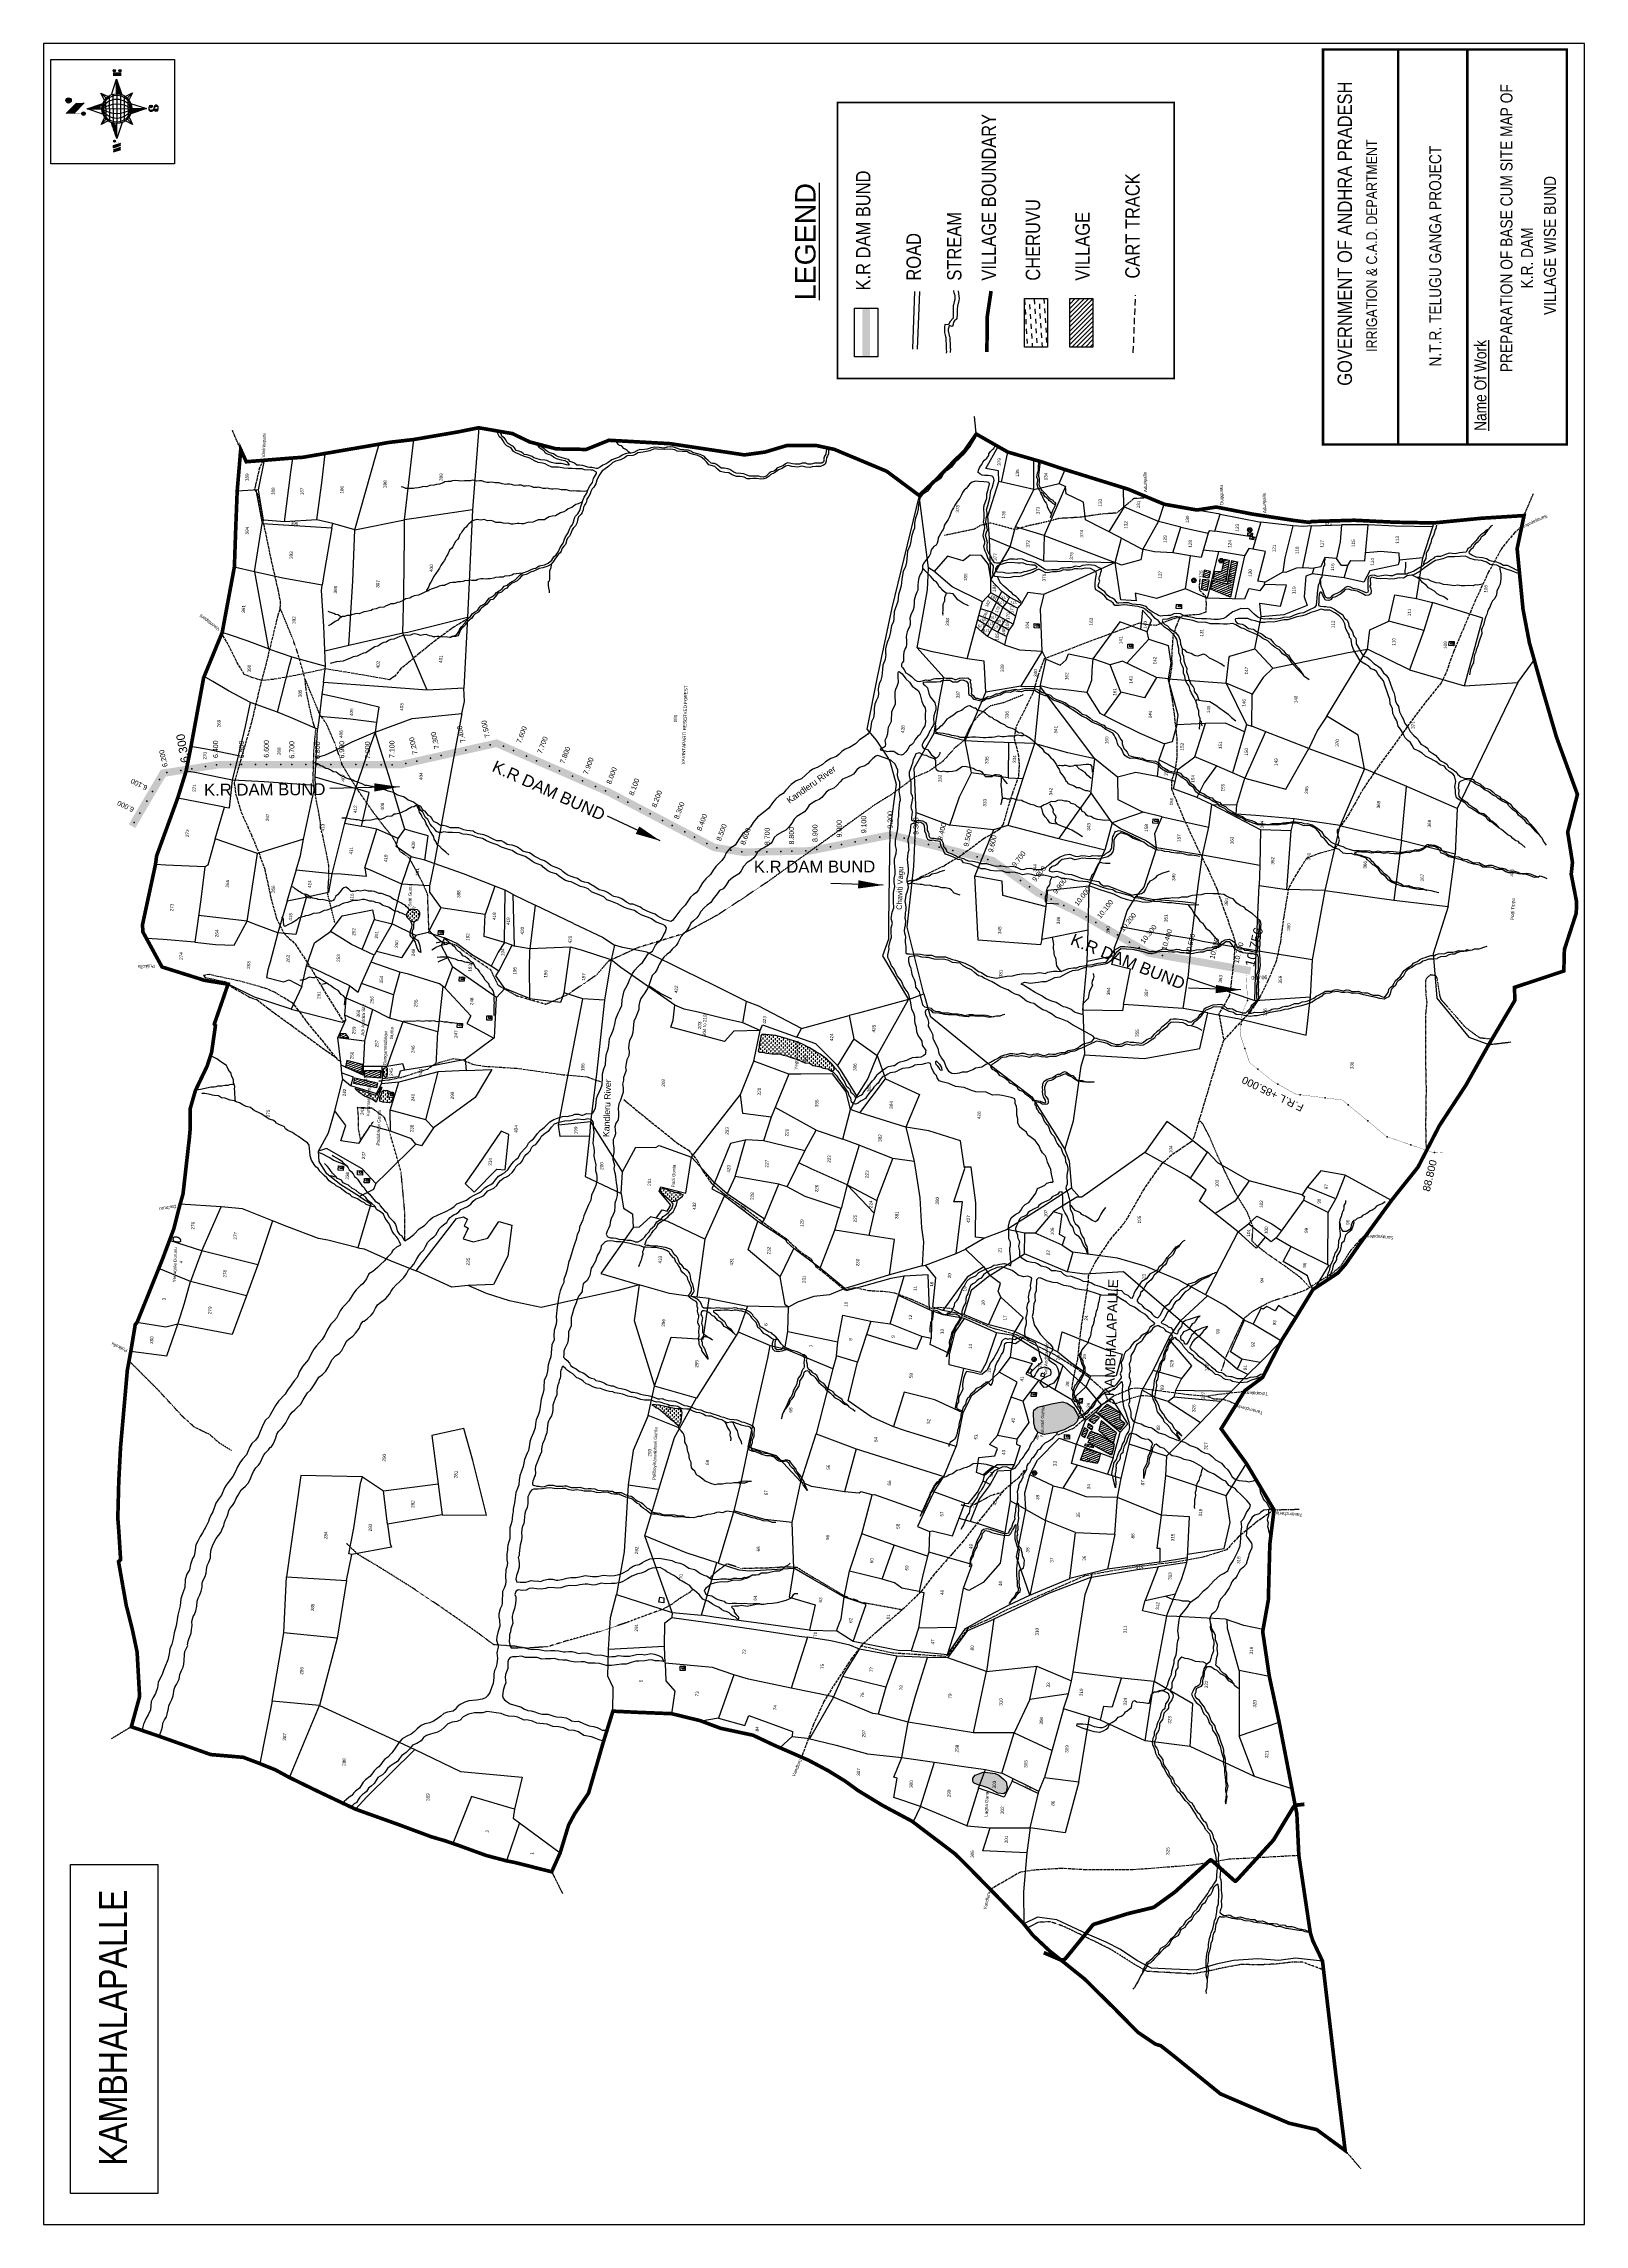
# Model space of a CAD drawing. Header units: inches. Extents: x 342704 to 348847, y 1587316 to 1596013.
import ezdxf
from ezdxf.enums import TextEntityAlignment as Align

# ---------------------------------------------------------------- set-up
doc = ezdxf.new("R2010")
doc.units = ezdxf.units.IN
doc.header["$MEASUREMENT"] = 0
for name, pattern in [('ACAD_ISO02W100', [15, 12, -3]), ('ACAD_ISO03W100', [30, 12, -18]), ('ACAD_ISO07W100', [3, 0, -3]), ('BORDER', [1.75, 0.5, -0.25, 0.5, -0.25, 0, -0.25]), ('DASHED', [0.75, 0.5, -0.25])]:
    doc.linetypes.add(name, pattern=pattern)
for name, color, linetype in [('AQUADUCT', 1, 'Continuous'), ('BLOCK', 7, 'Continuous'), ('bord', 1, 'Continuous'), ('C LINE COO', 6, 'Continuous'), ('CARTTRACK', 30, 'ACAD_ISO02W100'), ('FRAME 025', 7, 'Continuous'), ('NALA', 4, 'Continuous'), ('ROUND WELL', 5, 'Continuous'), ('SQUAREWELL', 5, 'Continuous'), ('STREAM', 4, 'Continuous'), ('SURVEY_BND', 7, 'Continuous'), ('SURVEY_NO', 7, 'Continuous'), ('TABLE', 7, 'Continuous'), ('Tank', 17, 'Continuous'), ('TITLEBLOCK', 7, 'Continuous'), ('VILLAGE BOUNDARY', 6, 'Continuous'), ('VILLAGE_AREA', 1, 'Continuous'), ('WATER_BODY', 4, 'Continuous')]:
    doc.layers.add(name, color=color, linetype=linetype)
for name, color, linetype, lineweight in [('FOOTPATH', 150, 'ACAD_ISO07W100', 30), ('ROAD', 1, 'Continuous', 25), ('VILL_BOUNDARY', 6, 'BORDER', 30)]:
    doc.layers.add(name, color=color, linetype=linetype, lineweight=lineweight)
doc.layers.add('ReservorLine_UTM44', color=7, linetype='Continuous', lineweight=30, true_color=0x9700a8)
doc.styles.add('A', font='arial.ttf')
doc.styles.add('ARIALN', font='ARIALN.TTF')
doc.styles.get("Standard").update_dxf_attribs({"font": 'arial.ttf'})
doc.dimstyles.new('ISO-25', dxfattribs={"dimtxt": 2.5, "dimasz": 2.5, "dimexe": 1.25, "dimexo": 0.625, "dimtad": 1, "dimtxsty": 'Standard', "dimcen": 2.5, "dimadec": 0, "dimazin": 0, "dimtfac": 1, "dimtmove": 0, "dimatfit": 3, "dimfxl": 0, "dimarcsym": 0})
pattern_1 = [(267.297113149, (-8720374.938, 50637915.138), (10.5367255337, -0.497431438), [])]
pattern_2 = [(357.297113149, (-8720374.938, 50637915.138), (0.497431438, 10.5367255337), [])]
pattern_3 = [(87.97328, (346991.98, 1585218.805), (-7.841737, 8.4171), [8.134507, -8.134507])]
pattern_4 = [(202.97328, (346991.98, 1585218.805), (3.1749125, -7.489335), [])]

# ---------------------------------------------------------------- blocks, each defined once
blk = doc.blocks.new('*X4')
at = {"color": 0, "linetype": 'Continuous'}
for p, q in [((6321.6, 240.5), (6322.3, 241.2)), ((6321.6, 240.3), (6322.3, 241)), ((6321.6, 240.1), (6322.3, 240.8)), ((6321.6, 239.9), (6322.4, 240.7)), ((6321.6, 239.8), (6322.4, 240.6)), ((6321.6, 239.6), (6322.5, 240.5)), ((6321.6, 239.4), (6322.5, 240.3)), ((6321.6, 239.2), (6322.6, 240.2)), ((6321.7, 239.1), (6322.6, 240.1)), ((6321.8, 240.8), (6322.4, 241.4)), ((6321.8, 239), (6322.7, 240)), ((6321.8, 239), (6322.8, 239.9)), ((6321.9, 238.9), (6322.9, 239.8)), ((6322, 238.8), (6323, 239.7)), ((6322.1, 241.3), (6322.4, 241.6)), ((6322.1, 238.7), (6323.1, 239.6)), ((6322.2, 238.6), (6323.1, 239.6)), ((6322.3, 238.5), (6323.2, 239.5)), ((6322.4, 238.5), (6323.3, 239.4)), ((6322.5, 238.4), (6323.4, 239.3)), ((6322.7, 238.4), (6323.6, 239.3)), ((6322.8, 238.3), (6323.7, 239.2)), ((6322.9, 238.3), (6323.8, 239.1)), ((6323.1, 238.2), (6323.9, 239.1)), ((6323.2, 238.2), (6324, 239)), ((6323.3, 238.2), (6324.2, 239)), ((6323.5, 238.1), (6324.3, 238.9)), ((6323.7, 238.1), (6324.4, 238.9)), ((6323.8, 238.1), (6324.6, 238.8)), ((6324.1, 238.2), (6324.7, 238.8)), ((6324.3, 238.3), (6324.9, 238.8)), ((6324.6, 238.3), (6325.1, 238.8)), ((6324.8, 238.4), (6325.2, 238.8)), ((6325.1, 238.5), (6325.4, 238.8)), ((6325.4, 238.6), (6325.6, 238.8))]:
    blk.add_line(p, q, dxfattribs=at)
blk = doc.blocks.new('*X3')
at = {"color": 0, "linetype": 'Continuous'}
for p, q in [((6324.4, 240.3), (6324.5, 240.4)), ((6324.6, 240.3), (6324.8, 240.5)), ((6324.7, 240.2), (6325, 240.5)), ((6324.8, 240.2), (6325.2, 240.6)), ((6325, 240.1), (6325.5, 240.6)), ((6325.1, 240.1), (6325.6, 240.6)), ((6325.2, 240), (6325.8, 240.6)), ((6325.3, 240), (6326, 240.6)), ((6325.4, 239.9), (6326.1, 240.6)), ((6325.5, 239.8), (6326.2, 240.5)), ((6325.6, 239.8), (6326.3, 240.5)), ((6325.7, 239.7), (6326.5, 240.4)), ((6325.9, 239.6), (6326.6, 240.3)), ((6326, 239.5), (6326.7, 240.3)), ((6326, 239.4), (6326.8, 240.2)), ((6326.1, 239.3), (6327, 240.2)), ((6326.2, 239.3), (6327.1, 240.1)), ((6326.3, 239.2), (6327.1, 240)), ((6326.4, 239.1), (6327.2, 239.9)), ((6326.5, 239), (6327.3, 239.8)), ((6326.5, 238.9), (6327.4, 239.7)), ((6326.6, 238.8), (6327.5, 239.6)), ((6326.7, 238.7), (6327.5, 239.5)), ((6326.8, 238.6), (6327.6, 239.4)), ((6326.8, 238.5), (6327.7, 239.3)), ((6326.8, 236.5), (6327.4, 237)), ((6326.9, 238.3), (6327.8, 239.2)), ((6326.9, 238.2), (6327.9, 239.1)), ((6326.9, 236.8), (6327.6, 237.4)), ((6327, 238.1), (6327.8, 239)), ((6327, 237.9), (6327.8, 238.8)), ((6327, 237.8), (6327.8, 238.6)), ((6327, 237.6), (6327.8, 238.4)), ((6327, 237.4), (6327.8, 238.2)), ((6327, 237.3), (6327.8, 238)), ((6327, 237.1), (6327.8, 237.9))]:
    blk.add_line(p, q, dxfattribs=at)
blk = doc.blocks.new('H')
at = {"layer": 'bord', "extrusion": (0.000427885, 0.004792, 0.999988)}
h = blk.add_hatch(dxfattribs=at)
h.set_pattern_fill('LINE', color=8, scale=84.387686, angle=-2.7029, style=0)
h.set_pattern_definition(pattern_2)
h.paths.add_polyline_path([(-492, 786, -0.090992), (-448, 775), (-486, 912)])
h = blk.add_hatch(dxfattribs=at)
h.set_pattern_fill('LINE', color=8, scale=84.387686, angle=-92.7029, style=0)
h.set_pattern_definition(pattern_1)
h.paths.add_polyline_path([(-625, 665, -0.090992), (-615, 710), (-751, 671)])
h = blk.add_hatch(dxfattribs=at)
h.set_pattern_fill('LINE', color=8, scale=84.387686, angle=-92.7029, style=0)
h.set_pattern_definition(pattern_1)
h.paths.add_polyline_path([(-246, 647), (-372, 653, -0.090992), (-382, 609)])
h = blk.add_hatch(dxfattribs=at)
h.set_pattern_fill('LINE', color=8, scale=84.387686, angle=-2.7029, style=0)
h.set_pattern_definition(pattern_2)
h.paths.add_polyline_path([(-504, 533, -0.090992), (-549, 543), (-510, 406)])
for p, q in [((-519, 1020, -1217), (-435, 927, -1216)), ((-516, 1087, -1217), (-432, 994, -1217)), ((-627, 794, -1216), (-567, 760, -1216)), ((-627, 794, -1216), (-584, 747, -1215)), ((-599, 731, -1215), (-627, 794, -1216)), ((-538, 774, -1216), (-487, 906, -1216)), ((-487, 906, -1216), (-493, 780, -1216)), ((-487, 906, -1216), (-448, 769, -1216)), ((-421, 753, -1216), (-359, 781, -1216)), ((-359, 781, -1216), (-405, 739, -1216)), ((-359, 781, -1216), (-392, 721, -1215)), ((-865, 701, -1215), (-847, 638, -1215)), ((-847, 700, -1215), (-829, 637, -1215)), ((-829, 699, -1215), (-811, 636, -1215)), ((-829, 699, -1215), (-811, 698, -1215)), ((-811, 698, -1215), (-794, 635, -1215)), ((-752, 665, -1215), (-615, 704, -1215)), ((-752, 665, -1215), (-625, 659, -1215)), ((-619, 614, -1215), (-752, 665, -1215)), ((-639, 526, -1214), (-606, 585, -1215)), ((-639, 526, -1214), (-593, 568, -1215)), ((-371, 513, -1214), (-414, 560, -1215)), ((-399, 576, -1215), (-371, 513, -1214)), ((-246, 641, -1215), (-383, 603, -1215)), ((-379, 693, -1215), (-246, 641, -1215)), ((-373, 647, -1215), (-246, 641, -1215)), ((-213, 669, -1215), (-217, 601, -1215)), ((-197, 600, -1215), (-194, 668, -1215)), ((-577, 553, -1215), (-639, 526, -1214)), ((-511, 400, -1214), (-549, 537, -1214)), ((-460, 533, -1215), (-511, 400, -1214)), ((-505, 527, -1214), (-511, 400, -1214)), ((-371, 513, -1214), (-431, 546, -1215))]:
    blk.add_line(p, q, dxfattribs=at)
at = {"layer": 'bord', "color": 8, "linetype": 'ByBlock', "extrusion": (0.000427885, 0.004792, 0.999988)}
for p, q in [((-411, 744, -1216), (-578, 752, -1216)), ((-493, 780, -1216), (-505, 527, -1214)), ((-373, 647, -1215), (-625, 659, -1215)), ((-378, 616, -1215), (-623, 628, -1215)), ((-375, 679, -1215), (-620, 691, -1215)), ((-392, 585, -1215), (-611, 595, -1215)), ((-386, 711, -1215), (-605, 722, -1215)), ((-420, 555, -1215), (-587, 562, -1215))]:
    blk.add_line(p, q, dxfattribs=at)
at = {"layer": 'bord', "extrusion": (0.000427885, 0.004792, 0.999988), "elevation": -1212}
for points, const_width in [([(-530, 950, 1), (-520, 939, 1)], 14.8), ([(-414, 1073, 1), (-398, 1058, 1)], 22.3), ([(-776, 697, 1), (-769, 690, 1)], 8.9), ([(-180, 618, 1), (-173, 611, 1)], 9.79), ([(-178, 667, 1), (-171, 660, 1)], 9.79), ([(-525, 322, 1), (-533, 329, 1)], 11.1), ([(-490, 362, 1), (-498, 369, 1)], 11.1)]:
    blk.add_lwpolyline(points, format="xyb", close=True, dxfattribs=dict(at, const_width=const_width))
for points, const_width in [([(-522, 960), (-516, 1093)], 1.61), ([(-434, 933), (-428, 1066)], 1.61), ([(-870, 707), (-846, 706)], 0.642), ([(-829, 643), (-855, 644)], 0.642), ([(-829, 643), (-821, 678)], 0.642), ([(-811, 642), (-784, 641)], 0.642), ([(-793, 641), (-782, 694)], 0.642), ([(-177, 605), (-226, 607)], 0.706), ([(-223, 676), (-174, 673)], 0.706), ([(-195, 645), (-185, 644)], 0.706)]:
    blk.add_lwpolyline(points, dxfattribs=dict(at, const_width=const_width))
for points in [[(-537, 317), (-531, 310), (-520, 307), (-505, 307), (-494, 310), (-486, 318), (-487, 326), (-491, 333), (-494, 336), (-503, 341), (-522, 347), (-530, 352), (-534, 355), (-537, 363), (-537, 373), (-530, 381), (-520, 384), (-504, 384), (-493, 380), (-487, 373)], [(-522, 348), (-526, 354), (-528, 361), (-528, 371), (-526, 375), (-521, 381), (-515, 384)], [(-505, 307), (-499, 312), (-497, 319), (-497, 327), (-501, 335), (-509, 343)]]:
    blk.add_lwpolyline(points, dxfattribs=at)
at = {"layer": 'bord', "extrusion": (0.000427885, 0.004792, 0.999988)}
for centre, radius in [((-525, 944, -1212), 14.8), ((-406, 1065, -1212), 22.3), ((-498, 659, -1212), 127), ((-773, 694, -1212), 8.9), ((-177, 615, -1212), 9.79), ((-174, 663, -1212), 9.79), ((-529, 325, -1212), 11.1), ((-494, 365, -1212), 11.1)]:
    blk.add_circle(centre, radius, dxfattribs=at)
at = {"layer": 'bord', "color": 8, "linetype": 'ByBlock', "extrusion": (0.000427885, 0.004792, 0.999988)}
for centre, radius, start, end in [((-482, 658, -1212), 128, 94.9254, 259.6691), ((-437, 656, -1212), 141, 113.2864, 241.308), ((-316, 651, -1212), 222, 142.5892, 212.0053), ((-560, 662, -1212), 141, 293.2864, 61.308), ((-681, 668, -1212), 222, 322.5892, 32.0053), ((-515, 660, -1212), 128, 274.9254, 79.6691)]:
    blk.add_arc(centre, radius, start, end, dxfattribs=at)
at = {"layer": 'bord', "extrusion": (0.000427885, 0.004792, 0.999988)}
for points in [[(-516, 1093, -1212), (-431, 1000, -1212), (-519, 1026, -1212), (-434, 933, -1212)], [(-864, 707, -1212), (-846, 706, -1212), (-846, 644, -1212), (-829, 643, -1212)], [(-829, 705, -1212), (-811, 704, -1212), (-811, 642, -1212), (-793, 641, -1212)], [(-193, 674, -1212), (-197, 606, -1212), (-213, 675, -1212), (-216, 607, -1212)]]:
    blk.add_solid(points, dxfattribs=at)
at = {"layer": 'bord', "extrusion": (0.000427885, 0.004792, 0.999988), "xscale": 7.977342409717546, "yscale": 7.977342408231451, "zscale": 7.977342408476333, "rotation": 138.0840426661453}
for name, p in [('*X3', (38301, -31929, -1212)), ('*X4', (38314, -31951, -1212))]:
    blk.add_blockref(name, p, dxfattribs=at)

msp = doc.modelspace()

# ---------------------------------------------------------------- hatches: boundary and pattern name
at = {"layer": 'Tank'}
h = msp.add_hatch(dxfattribs=at)
h.set_pattern_fill('DASH', color=4, scale=155.195912, angle=93.54054, style=0)
h.set_pattern_definition([(93.5405362, (16617472.922, -2410028.633), (-20.56047188, 18.164452831), [19.399489047, -19.399489047])])
h.paths.add_polyline_path([(346706.7, 1594996.7), (346614, 1594996.7), (346614, 1594802.8), (346706.7, 1594802.8)])
at = {"layer": 'VILLAGE_AREA'}
h = msp.add_hatch(dxfattribs=at)
h.set_pattern_fill('ANSI31', color=256, scale=102.119787, angle=179.82225, style=0)
h.set_pattern_definition([(224.8222507, (2639297.247, 1106707.47), (8.998153735, -9.05415779), [])])
h.paths.add_polyline_path([(346794.7, 1594802.8), (346887.4, 1594802.8), (346887.4, 1594996.7), (346794.7, 1594996.7)])
h = msp.add_hatch(dxfattribs=at)
h.set_pattern_fill('ANSI31', color=256, scale=65.076057, angle=157.97328, style=0)
h.set_pattern_definition(pattern_4)
h.paths.add_polyline_path([(347366, 1593872.9), (347355.9, 1593837.3), (347436.1, 1593805.2), (347463.6, 1593947), (347440.9, 1593952.4), (347423.2, 1593859.3)])
h.paths.add_polyline_path([(347326.1, 1593877.6), (347319.6, 1593836.4), (347341.9, 1593831.3), (347349.1, 1593871.5), (347349.4, 1593874.5)])
h.paths.add_polyline_path([(347330.6, 1593913.1), (347326.7, 1593886.6), (347350.4, 1593883), (347356.4, 1593907.8)])
h.paths.add_polyline_path([(347372.9, 1593908.8), (347368.3, 1593878.2), (347417.1, 1593867.4), (347429.8, 1593953), (347412.4, 1593957.3), (347401.4, 1593908.2)])
h.paths.add_polyline_path([(347513, 1594046.3), (347512.1, 1594038.3), (347529.5, 1594036.1), (347529.7, 1594043.5)])
h.paths.add_polyline_path([(347505.4, 1594062.7), (347504.6, 1594052.5), (347521.9, 1594048.8), (347523.3, 1594060.5)])
h.paths.add_polyline_path([(347441.1, 1593838.4), (347444.2, 1593926.2), (347423.8, 1593927), (347420.7, 1593839.1)], flags=24)
h.paths.add_polyline_path([(347422.6, 1593867.4), (347423.8, 1593902.8), (347404, 1593903.5), (347402.8, 1593868.1)], flags=25)
h = msp.add_hatch(dxfattribs=at)
h.set_pattern_fill('ANSI31', color=256, scale=65.076057, angle=157.97328, style=0)
h.set_pattern_definition(pattern_4)
h.paths.add_polyline_path([(343913, 1591957.5), (343907.6, 1591931.5), (343974.5, 1591906.8), (343974.6, 1591942.1)])
h.paths.add_polyline_path([(343944.6, 1591889), (343940.2, 1591866), (344030.9, 1591848.7), (344034.6, 1591868.3)])
h.paths.add_polyline_path([(343983, 1591917), (343982.5, 1591894.7), (344047.8, 1591888.8), (344048.3, 1591916.6)])
h.paths.add_polyline_path([(343887, 1592065.2), (343884.5, 1592051.5), (343920.5, 1592048.2), (343908.4, 1592063.7)])
h.paths.add_polyline_path([(344011.7, 1591731.5), (344016.3, 1591859.4), (343991, 1591860.3), (343986.4, 1591732.4)], flags=9)
h.paths.add_polyline_path([(343997.4, 1591862.3), (343998.7, 1591897.7), (343978.9, 1591898.4), (343977.6, 1591863)], flags=9)
h = msp.add_hatch(dxfattribs=at)
h.set_pattern_fill('ANSI31', color=256, scale=65.076057, angle=157.97328, style=0)
h.set_pattern_definition(pattern_4)
h.paths.add_polyline_path([(346832.1, 1590609.2), (346830.4, 1590591), (346844.5, 1590590), (346846.6, 1590609.4)])
h.paths.add_polyline_path([(346871.3, 1590523.7), (346892.4, 1590510.9), (346913.1, 1590533.6), (346894.2, 1590544.1)])
h.paths.add_polyline_path([(346868, 1590510.5), (346865.3, 1590496.4), (346884.8, 1590485.5), (346886.8, 1590496.9)])
h.paths.add_polyline_path([(346853.1, 1590493), (346841.3, 1590463.3), (346855.3, 1590454.6), (346867.8, 1590485.5)])
h.paths.add_polyline_path([(346878.4, 1590480), (346863.8, 1590451.7), (346874.8, 1590449.4), (346868.6, 1590434.7), (346961.7, 1590383.6), (346967.6, 1590406.5), (346971.6, 1590429.5), (346914.3, 1590466.4)])
h.paths.add_polyline_path([(346855.3, 1590411.1), (346838.4, 1590363.5), (346904.7, 1590350.4), (346910.3, 1590365.4), (346917.3, 1590392.5)])
h.paths.add_polyline_path([(346858.1, 1590429.1), (346855, 1590421), (346888.9, 1590412.8), (346888.7, 1590423.7)])
h.paths.add_polyline_path([(346944.1, 1590587.5), (346908.2, 1590552), (346967.9, 1590500.8), (346996.3, 1590485.8), (347014.2, 1590511.5), (346995.2, 1590527.7), (346994, 1590553.6)])
h.paths.add_polyline_path([(346919.7, 1590520.7), (346911.1, 1590482.3), (346961.7, 1590436.2), (346970.8, 1590434.9), (346977.7, 1590462.3), (346981.4, 1590473), (346966.6, 1590483.5)])
h.paths.add_polyline_path([(346904.9, 1590340.6), (346911.2, 1590517.9), (346891.7, 1590518.5), (346885.4, 1590341.3)], flags=9)
h.paths.add_polyline_path([(346895.1, 1590436), (346896, 1590461.8), (346876.2, 1590462.5), (346875.3, 1590436.7)], flags=24)
h.paths.add_polyline_path([(346879.1, 1590350.6), (346880, 1590376.4), (346860.2, 1590377.1), (346859.3, 1590351.3)], flags=9)
h.paths.add_polyline_path([(346986.8, 1590509.7), (346987.7, 1590535.5), (346967.9, 1590536.2), (346967, 1590510.4)], flags=24)
at = {"layer": 'WATER_BODY'}
h = msp.add_hatch(dxfattribs=at)
h.set_pattern_fill('DASH', color=256, scale=65.076057, angle=87.97328, style=0)
h.set_pattern_definition(pattern_3)
h.paths.add_polyline_path([(344167.2, 1592561.9), (344158.9, 1592554.5), (344153.6, 1592545.5), (344151.1, 1592538.1), (344152.7, 1592528.5), (344161.3, 1592519.6), (344167.9, 1592513), (344179.7, 1592510.1), (344186.8, 1592513), (344194.3, 1592517.8), (344198.1, 1592525.3), (344202.9, 1592537.8), (344202.5, 1592548.7), (344198.8, 1592555.2), (344193.4, 1592560.3), (344183.3, 1592561.9)])
h.paths.add_polyline_path([(344191.3, 1592539.3), (344192.6, 1592574.7), (344172.7, 1592575.4), (344171.5, 1592540)], flags=9)
h = msp.add_hatch(dxfattribs=at)
h.set_pattern_fill('DASH', color=256, scale=65.076057, angle=87.97328, style=0)
h.set_pattern_definition(pattern_3)
h.paths.add_polyline_path([(345757.9, 1592008.9), (345726.8, 1592024.3), (345698.3, 1592035.6), (345664.1, 1592046.1), (345623.5, 1592058.1), (345583.5, 1592061.6), (345567.1, 1592061.2), (345563.3, 1592056.3), (345561.8, 1592041.3), (345558, 1592027.8), (345557, 1592019), (345556.3, 1592009.1), (345553.9, 1592000.1), (345552.4, 1591995.5), (345558.8, 1591991.8), (345569, 1591991.2), (345586.8, 1591986.7), (345607.7, 1591985.1), (345639.5, 1591984), (345653, 1591978.7), (345666.9, 1591976.6), (345684, 1591970.3), (345710, 1591961.3), (345726.9, 1591954.1), (345738.7, 1591949.2), (345757.9, 1591947), (345771.3, 1591938.5), (345787.8, 1591935.5), (345800.7, 1591933), (345812.4, 1591926.9), (345830.1, 1591924.7), (345844.6, 1591915.7), (345854.4, 1591919.3), (345858.4, 1591929.3), (345847.8, 1591942.9), (345826.1, 1591963.9), (345799.6, 1591983.7), (345781.6, 1591993.8)])
h.paths.add_polyline_path([(345718.3, 1591916.7), (345722.5, 1592036.7), (345696.8, 1592037.6), (345692.5, 1591917.6)], flags=9)
h.paths.add_polyline_path([(345751.7, 1591948.1), (345752.9, 1591983.5), (345733, 1591984.2), (345731.8, 1591948.8)], flags=24)
h = msp.add_hatch(dxfattribs=at)
h.set_pattern_fill('DASH', color=256, scale=65.076057, angle=87.97328, style=0)
h.set_pattern_definition(pattern_3)
h.paths.add_polyline_path([(344060.6, 1591839.2), (344054, 1591834.7), (344052.1, 1591827.1), (344048.7, 1591816.4), (344044.5, 1591810.1), (344044.3, 1591796.3), (344056.5, 1591792), (344081, 1591789.2), (344088.4, 1591792.2), (344093.7, 1591798.7), (344096.3, 1591810.9), (344078.2, 1591811.5), (344078.8, 1591828.6), (344097.7, 1591827.9), (344097.8, 1591831.6), (344085.8, 1591833.5), (344074.9, 1591838.1)])
h.paths.add_polyline_path([(344018.9, 1591822), (343973.9, 1591838.2), (343946.7, 1591845.7), (343948.8, 1591842.9), (343961, 1591832), (343982.9, 1591816.3), (344015.6, 1591802.3), (344029.3, 1591792), (344042.1, 1591823.5), (344051.8, 1591850.5), (344048.5, 1591852.6), (344043, 1591836.1), (344030.5, 1591820.8)])
h.paths.add_polyline_path([(344068.6, 1591929.6), (344063.8, 1591929), (344059.4, 1591924.3), (344059.3, 1591919.7), (344059.1, 1591910.1), (344059.7, 1591898.4), (344063, 1591891.2), (344068.2, 1591891), (344072.6, 1591894.8), (344073.9, 1591908.6), (344073.5, 1591925.5), (344072.6, 1591929.5)])
h.paths.add_polyline_path([(344011.7, 1591731.5), (344016.3, 1591859.4), (343991, 1591860.3), (343986.4, 1591732.4)], flags=9)
h = msp.add_hatch(dxfattribs=at)
h.set_pattern_fill('DASH', color=256, scale=65.076057, angle=87.97328, style=0)
h.set_pattern_definition(pattern_3)
h.paths.add_polyline_path([(345213, 1590572), (345182.2, 1590577.9), (345159, 1590582.9), (345150.8, 1590582.9), (345136.4, 1590585.7), (345128.7, 1590584.4), (345138.1, 1590579.1), (345143.4, 1590573.7), (345154.9, 1590569.9), (345163.6, 1590564.1), (345171.8, 1590557), (345179.5, 1590550), (345186.1, 1590542.9), (345195.8, 1590535.9), (345203.8, 1590528), (345214.9, 1590519.2), (345221.9, 1590513), (345231.1, 1590504.9), (345236.2, 1590498.1), (345245.7, 1590520), (345248.9, 1590544.8), (345249.7, 1590552.8), (345247.4, 1590563), (345238.9, 1590568.2), (345228.9, 1590568.6)])
h.paths.add_polyline_path([(345200.4, 1591439.3), (345176.5, 1591448.2), (345164.5, 1591446.6), (345163.7, 1591441.9), (345166.2, 1591432.7), (345181, 1591417.5), (345206.9, 1591394.3), (345219, 1591396.2), (345233.7, 1591402.6), (345250.2, 1591414.2), (345253.3, 1591422.5), (345234.7, 1591431.6), (345220.7, 1591432.3)])
h.paths.add_polyline_path([(345206.9, 1590550.1), (345208.1, 1590585.5), (345188.3, 1590586.2), (345187, 1590550.8)], flags=9)
h = msp.add_hatch(dxfattribs=at)
h.set_pattern_fill('DASH', color=256, scale=65.076057, angle=87.97328, style=0)
h.set_pattern_definition(pattern_3)
h.paths.add_polyline_path([(346467.4, 1589118.3), (346454.8, 1589119.2), (346436.2, 1589068), (346448.3, 1589064.5), (346468.6, 1589057.2), (346484.3, 1589049.2), (346508.6, 1589035.5), (346531.4, 1589034.1), (346541.1, 1589040.1), (346545.7, 1589060.6), (346541.4, 1589081.3), (346529.1, 1589093.2), (346512.3, 1589107.4), (346496.9, 1589114.7)])
h.paths.add_polyline_path([(346417.3, 1589107.8), (346408.2, 1589095.5), (346408.1, 1589087.2), (346409.8, 1589079.7), (346414.2, 1589076.3), (346430, 1589069.9), (346436.2, 1589068), (346454.8, 1589119.2), (346449.3, 1589119.5), (346432.1, 1589113.8)])
h.paths.add_polyline_path([(346667.7, 1590576), (346651.6, 1590564.1), (346650.7, 1590552.3), (346651.6, 1590513), (346656.6, 1590490.5), (346669.4, 1590474.1), (346694.6, 1590467.1), (346745.3, 1590476.2), (346758.7, 1590480.7), (346772, 1590485.4), (346796.3, 1590498), (346811.6, 1590505.6), (346824.2, 1590518.8), (346828.9, 1590529.7), (346829.4, 1590537.1), (346823.7, 1590552), (346809.3, 1590573.8), (346785.1, 1590591.6), (346764.9, 1590596.1), (346722.4, 1590588.3)])
h.paths.add_polyline_path([(346503.6, 1589051.3), (346504.8, 1589086.7), (346485, 1589087.4), (346483.8, 1589052)], flags=24)
h.paths.add_polyline_path([(346693.5, 1590454.1), (346698, 1590581.2), (346677.5, 1590581.9), (346673, 1590454.9)], flags=9)

# ---------------------------------------------------------------- linework, layer by layer
at = {"layer": 'BLOCK', "color": 5, "const_width": 30}
for points in [[(345983.5, 1594957.6), (345983.5, 1594763.7)], [(347515.6, 1592315.4), (347108.2, 1592387.3), (346830.7, 1592547.7), (346669, 1592626.1), (346487.2, 1592755.2), (346083.2, 1592857.7), (345757.2, 1592793.9), (345491.8, 1592788.8), (345377.4, 1592807.7), (344956.4, 1593028.3), (344509.8, 1593223.1), (344128.2, 1593137.7), (343401, 1593137.9), (343180.3, 1593103.7), (343106.4, 1592977.6)]]:
    msp.add_lwpolyline(points, dxfattribs=at)
at = {"layer": 'BLOCK', "color": 1}
for points, const_width in [([(347498.6, 1592297.4), (347503.4, 1592202.1, -0.114205), (347501.8, 1592193.2), (347483.8, 1592151.2, 0.074991), (347482.3, 1592145.4), (347474.1, 1592067.8, 0.107218), (347475, 1592059.3), (347509.8, 1591955, 0.144571), (347516.2, 1591945.8), (347605.3, 1591874.5, 0.041935), (347608.1, 1591872.6), (347693.2, 1591825.3, 0.096147), (347700.5, 1591823), (347875.9, 1591801.2, -0.142459), (347886.1, 1591796.7), (348055.8, 1591656.7, 0.089781), (348062.1, 1591653.3), (348238.9, 1591592.4, 0.072728), (348244.6, 1591591.3), (348281.6, 1591589.8)], 1), ([(347730.3, 1588991.8), (347700.5, 1588988.5, 0.233834), (347685.5, 1588979), (347607.7, 1588850.1, -0.049424), (347605.3, 1588847), (347459, 1588687.1, -0.409979), (347451.9, 1588686.7), (347360, 1588768.5, 0.3834), (347353.3, 1588768.4), (347214.5, 1588642.2, -0.027779), (347212.7, 1588640.8), (347132.8, 1588582.9, -0.097635), (347125.8, 1588579.7), (347026.3, 1588555.6, 0.016679), (347025, 1588555.2), (346894.4, 1588514.2, 0.146741), (346884.8, 1588507.8), (346779.2, 1588378.1, -0.334922), (346755.8, 1588372.4), (346691.4, 1588400)], 15)]:
    msp.add_lwpolyline(points, format="xyb", dxfattribs=dict(at, const_width=const_width))
at = {"layer": 'BLOCK', "color": 2}
for p in [(344343.7, 1593185.9), (344386.7, 1593195.5), (344441.3, 1593207.8), (344484.2, 1593217.4), (344537.1, 1593211.2), (344577.5, 1593193.6), (343195.5, 1593106.1), (343250.8, 1593114.7), (343294.3, 1593121.4), (343349.7, 1593130), (343393.1, 1593136.7), (343449.1, 1593137.9), (343493.1, 1593137.9), (343549.1, 1593137.9), (343593.1, 1593137.9), (343649.1, 1593137.8), (343693.1, 1593137.8), (343749.1, 1593137.8), (343793.1, 1593137.8), (343849.1, 1593137.8), (343893.1, 1593137.8), (343949.1, 1593137.8), (343993.1, 1593137.7), (344049.1, 1593137.7), (344093.1, 1593137.7), (344148.5, 1593142.3), (344191.5, 1593151.9), (344246.1, 1593164.1), (344289.1, 1593173.7), (344628.8, 1593171.2), (344669.1, 1593153.6), (344720.5, 1593131.2), (344760.8, 1593113.7), (344812.1, 1593091.3), (343137.5, 1593030.8), (343165.8, 1593079.1), (344852.4, 1593073.7), (344903.8, 1593051.3), (344944.1, 1593033.7), (344994.1, 1593008.6), (343086.9, 1592944.5), (343115.3, 1592992.8), (345033.1, 1592988.1), (345082.7, 1592962.2), (345121.7, 1592941.7), (345171.3, 1592915.7), (343064.7, 1592906.5), (345210.3, 1592895.3), (345259.9, 1592869.3), (345298.8, 1592848.9), (345939.6, 1592829.6), (345982.8, 1592838), (346037.8, 1592848.8), (346080.9, 1592857.2), (346135.3, 1592844.4), (346177.9, 1592833.6), (345348.4, 1592822.9), (345388.5, 1592805.9), (345443.8, 1592796.7), (345487.2, 1592789.6), (345543.1, 1592789.8), (345587.1, 1592790.6), (345643.1, 1592791.7), (345687.1, 1592792.5), (345743.1, 1592793.6), (345786.5, 1592799.6), (345841.5, 1592810.4), (345884.7, 1592818.8), (346232.2, 1592819.9), (346274.8, 1592809), (346329.1, 1592795.3), (346371.8, 1592784.4), (346426, 1592770.7), (346468.7, 1592759.9), (346517.3, 1592733.8), (346553.2, 1592708.3), (346598.8, 1592675.9), (346634.7, 1592650.4), (346681.5, 1592620), (346721.1, 1592600.8), (346771.5, 1592576.4), (346811.1, 1592557.2), (346860.3, 1592530.5), (346898.4, 1592508.5), (346946.9, 1592480.5), (346985, 1592458.5), (347033.5, 1592430.5), (347071.6, 1592408.4), (347121.7, 1592384.9), (347165, 1592377.3), (347503.1, 1592197.6), (347477.7, 1592101.9), (347493.1, 1592005.2), (347544.1, 1591923.5), (347624.1, 1591863.8), (347713.6, 1591821.3), (347812.8, 1591809), (347905.5, 1591780.7), (347982.7, 1591717.1), (348060.2, 1591654), (348154.7, 1591621.4), (348249.7, 1591591.1), (347668.9, 1588951.4), (347617.1, 1588865.8), (347336.4, 1588753.1), (347552.8, 1588789.6), (347262.4, 1588685.8), (347412.2, 1588722.1), (347485.3, 1588715.9), (347100, 1588573.4), (347186, 1588621.5), (346907.8, 1588518.5), (347003.2, 1588548.4), (346838, 1588450.3), (346773.9, 1588373.6)]:
    msp.add_point(p, dxfattribs=at)
at = {"layer": 'C LINE COO', "color": 0}
msp.add_lwpolyline([(348846.6, 1587316.4), (348846.6, 1596013.3), (342704, 1596013.3), (342704, 1587316.4), (348846.6, 1587316.4)], dxfattribs=at)
msp.add_lwpolyline([(342811.2, 1587439.5), (342811.2, 1588751.9), (343159.6, 1588751.9), (343159.6, 1587439.5)], close=True, dxfattribs=at)
at = {"layer": 'CARTTRACK'}
for points in [[(343578.6, 1594351.2), (343565.3, 1594323.6), (343548.5, 1594252), (343545.1, 1594235.7), (343552.8, 1594221.5), (343561, 1594207.4), (343580.8, 1594098.4), (343608.2, 1593965.6), (343637.5, 1593836.3), (343647.4, 1593788.6), (343645.8, 1593756.1), (343637.9, 1593734.2), (343591.2, 1593542.1), (343564.2, 1593441.1), (343532.6, 1593305.7), (343489.6, 1593156.9), (343464.1, 1593065.5), (343469.4, 1593022), (343491.6, 1592948), (343531.4, 1592860), (343561.4, 1592787.9), (343585.2, 1592720.9), (343610.4, 1592605.5), (343632.2, 1592524.6), (343661.5, 1592465.3), (343706.9, 1592422.8), (343763.7, 1592335.5), (343816.4, 1592246), (343896.4, 1592116.7)], [(348597, 1594087.5), (348569, 1594063), (348520, 1594005.6), (348464.6, 1593906.1), (348412.7, 1593794.9), (348365.4, 1593682.5), (348325.7, 1593590.5), (348294.5, 1593502), (348276.2, 1593464.6), (348210.5, 1593382.9), (348147.6, 1593299.1), (348095, 1593225.5), (348015.6, 1593116.7), (347964.7, 1593040.8), (347908.6, 1592941.9), (347875.6, 1592892.5), (347860.5, 1592877.1), (347860.9, 1592867.1), (347868.5, 1592837.6), (347866.3, 1592825.2), (347848.9, 1592799.8), (347793, 1592784.7), (347739.3, 1592765), (347696.7, 1592697.7), (347666.8, 1592644.6), (347647.8, 1592530.4), (347634.5, 1592431.3), (347618.3, 1592354.1), (347584.6, 1592275.2), (347554.6, 1592212.6), (347514.1, 1592151.7), (347459, 1592092.9), (347408.2, 1592038.2)], [(347313.3, 1593879), (347310.4, 1593846.4), (347312.6, 1593833.9), (347336.6, 1593808), (347338.9, 1593780.9), (347336.8, 1593745.6), (347310.7, 1593736.8), (347249.9, 1593731.9), (347197.6, 1593715.8), (347139, 1593693.1), (347111.8, 1593693.8), (347072.4, 1593701.9), (346983.2, 1593669.4), (346812.5, 1593605.6), (346693, 1593559.5), (346667.7, 1593491.4), (346647.6, 1593422.7), (346600.3, 1593327.5), (346580.1, 1593286.2), (346573.3, 1593242.2), (346589.1, 1593180.5), (346593.4, 1593133.6), (346590, 1593089.5), (346566.3, 1593024.7), (346544.3, 1592953.5), (346529.3, 1592900.4), (346513.9, 1592878.7), (346450.8, 1592841.6), (346387.7, 1592794.1), (346356.5, 1592772), (346293.7, 1592733.6), (346205.4, 1592691.2), (346161.1, 1592667.9)], [(344395.5, 1593719.9), (344342.9, 1593689), (344267.6, 1593634.4), (344202.5, 1593581.9), (344167, 1593552.1), (344128.7, 1593520.7), (344104.1, 1593490.5), (344082.6, 1593476), (344030.2, 1593485.7), (343908.2, 1593506.6), (343827.5, 1593519.5), (343709.4, 1593493.5), (343619.9, 1593477.9), (343573.9, 1593473.4), (343538.5, 1593484.3), (343503.8, 1593497.8), (343472.4, 1593550), (343440.3, 1593616.3), (343413.9, 1593660.1)], [(347236, 1593727.6), (347229.5, 1593716.8), (347219.5, 1593690.8), (347206, 1593649.4), (347200.4, 1593561.4), (347202.4, 1593539.5), (347195.5, 1593490.6), (347190.2, 1593465.4), (347203.8, 1593393.3), (347210.8, 1593339.4), (347221.6, 1593244.8), (347222.1, 1593169), (347215.1, 1593117.9), (347201.4, 1593076.6), (347200.2, 1593062.9), (347199.9, 1593041.3), (347247.7, 1592926.4), (347301.5, 1592809.9), (347345.3, 1592721.8), (347380.8, 1592643.5), (347408.2, 1592564.7), (347453.4, 1592436.5), (347450.4, 1592369.4), (347438.7, 1592268.9), (347431.2, 1592217), (347421.5, 1592198.6), (347389.4, 1592144.2), (347408.2, 1592038.2), (347379.9, 1591951.9), (347335.2, 1591801.9), (347290.7, 1591654.6), (347281.5, 1591635.3), (347251.4, 1591614.6), (347200.1, 1591579.9), (347159.8, 1591543.2), (347137, 1591512.9), (347091.4, 1591446.6), (347012.4, 1591309.7), (346959.4, 1591249.7), (346897, 1591156.5), (346868.9, 1591098.8), (346868.9, 1591082.9), (346861.5, 1591032.7), (346839.8, 1590894.4), (346825.3, 1590767.2), (346808.5, 1590689.7), (346802.4, 1590649.7), (346835.7, 1590579.7), (346860.8, 1590534.8), (346811.8, 1590491.7), (346746.4, 1590463.7)], [(343868.1, 1591971.1), (343822.1, 1592029.2), (343759.4, 1592104.5), (343719.8, 1592159), (343696.4, 1592187.5), (343624.5, 1592230), (343593.3, 1592244.3), (343492.5, 1592273), (343397, 1592293.4), (343365.4, 1592300.9), (343342, 1592297.5), (343347.6, 1592289.2), (343430.6, 1592271.8), (343452, 1592252.3), (343528.3, 1592209.2), (343554.3, 1592200.7), (343599.4, 1592165.1), (343693.5, 1592097.1), (343825.3, 1592000.6), (343868.1, 1591971.1), (343877.6, 1591959.2), (343891.5, 1591954)], [(344925.3, 1591872.5), (344871.9, 1591891.4), (344774.3, 1591900.1), (344590.9, 1591925.5), (344462.2, 1591933.9), (344419.6, 1591940.7), (344371.6, 1591959.9), (344339.1, 1591964.3), (344284.2, 1591950.2), (344265.1, 1591943.3), (344233.8, 1591922.6), (344128.1, 1591889.4), (344080.1, 1591879.8), (344040.7, 1591875)], [(345016.7, 1591802.5), (345104.3, 1591729.9), (345167.8, 1591679.6), (345228.7, 1591629.8), (345274.5, 1591599.7), (345309.5, 1591560.9), (345332.8, 1591515.4), (345365.6, 1591469.6), (345409.4, 1591432), (345494.4, 1591372.6), (345563.5, 1591319.1), (345619.1, 1591278.9), (345665.7, 1591246.8), (345714.6, 1591200), (345763.3, 1591166.8), (345782.1, 1591136.5), (345813.1, 1591113.2), (345896.8, 1591043.8), (345941.6, 1591052.8), (345992.2, 1591040.8), (346059.9, 1591037.3), (346096.1, 1591031.9), (346164, 1591005.8), (346246.8, 1590968.1), (346275.5, 1590974.4), (346320, 1590970.6), (346374.4, 1590937.7), (346489.6, 1590890.2), (346581.3, 1590865.9), (346643.3, 1590831.1), (346730.8, 1590787.4), (346807.5, 1590740.6), (346866.8, 1590699.4), (346926.6, 1590646.4), (346947.4, 1590602.8), (346975.7, 1590588.4), (347047, 1590613.8), (347078.7, 1590622.3), (347120.2, 1590619.9)], [(347490.4, 1590637.3), (347386.8, 1590625.9), (347342, 1590618.4), (347268.9, 1590624.5), (347176.5, 1590636.8), (347063.2, 1590651.4), (347039, 1590648.4), (346970.6, 1590620), (346970.6, 1590620), (346970.6, 1590620), (346899.7, 1590567.3), (346860.8, 1590534.8)], [(347458.3, 1590585.6), (347432.5, 1590597.9), (347402.8, 1590606.5), (347370.8, 1590607.7), (347342, 1590618.4)], [(346614.3, 1590324), (346591.1, 1590294.1), (346531.3, 1590243.1), (346504.6, 1590210.3), (346449.3, 1590141.7), (346411.9, 1590095.9), (346370.8, 1590042), (346325.6, 1589990.4), (346254.7, 1589909.2), (346201.9, 1589839.6), (346126.9, 1589766.9), (346025.5, 1589679.6), (345965.4, 1589626.7), (345925.4, 1589573.7), (345850.9, 1589460.7), (345814.9, 1589401.8), (345773.6, 1589310.7), (345725.4, 1589179.7)], [(347609.3, 1590165.9), (347543.9, 1590120.5), (347509.7, 1590092.5), (347465.8, 1590056.8), (347419.4, 1590006), (347325.5, 1589977.2), (347216.4, 1589957.6), (347055.8, 1589937.8), (346945.1, 1589919.3), (346854.8, 1589902.5), (346729.9, 1589848.1), (346549.7, 1589769.4), (346461.3, 1589725.2), (346387.8, 1589691.4), (346313.9, 1589590.4), (346300.1, 1589581.4), (346276.4, 1589582.3), (346152.9, 1589590.9), (346089, 1589594.3), (345962.4, 1589622.8)], [(347708.2, 1588787.3), (347429.6, 1588772.3), (347284, 1588748.5), (347046, 1588730.3), (346860, 1588730.2), (346762.6, 1588735.9), (346652.1, 1588729.2), (346598.2, 1588721.2), (346528.9, 1588681.5), (346478.3, 1588652.3)]]:
    msp.add_lwpolyline(points, dxfattribs=at)
at = {"layer": 'FOOTPATH', "ltscale": 0.002}
for points in [[(347100.2, 1594206.1), (347090, 1594200.7), (347049.1, 1594198.8), (347041.1, 1594190.9), (346981.5, 1594141.1), (346922.5, 1594137.2), (346836.4, 1594124.3), (346753.3, 1594119.5), (346687.1, 1594102.5), (346629.7, 1594090.4), (346576.9, 1594074.9), (346480.1, 1594101.3), (346439, 1594092), (346415.5, 1594077.2), (346295.8, 1594052.2)], [(346608.9, 1593415.9), (346532.1, 1593385.1), (346476.2, 1593371.4), (346433.9, 1593336), (346408.8, 1593307.4), (346391.9, 1593278.6), (346371.9, 1593233.5), (346336.1, 1593203.6), (346289.2, 1593151.4), (346232.9, 1593111.2), (346177.1, 1593087.7), (346086.1, 1593019.8), (346019.1, 1592978.8), (345584.3, 1592666.2), (345393.2, 1592539.3), (345253, 1592462.9), (345071.4, 1592407.2), (344954.6, 1592353.2), (344907.3, 1592298.1), (344789.6, 1592218.5), (344706.1, 1592181.7), (344590.3, 1592215.2), (344517.1, 1592256.7), (344487.4, 1592318.5), (344376.3, 1592395.5), (344349.4, 1592417.9), (344289.8, 1592431.9), (344259.1, 1592456.5), (344240, 1592479.3), (344234.9, 1592621), (344213.5, 1592670.4), (344161.2, 1592766.8), (344126, 1592790.8), (344096.5, 1592848.2), (344059.5, 1592893.2), (344013.4, 1592954.6), (343961.9, 1593028.8), (343918.5, 1593097.2), (343895.3, 1593135.2), (343864.8, 1593224.7), (343831.6, 1593300.5), (343804.8, 1593339), (343764.9, 1593434.6), (343745.6, 1593482.2), (343716.1, 1593585.5), (343696.1, 1593642.6), (343653.2, 1593747.7), (343646.1, 1593762.4)], [(343865.1, 1592507.9), (343836.8, 1592620.1), (343841.6, 1592694.4), (343840.5, 1592739.4), (343817.4, 1592852.6), (343807.8, 1592886.6), (343808.3, 1592899.9), (343800.2, 1592951.5), (343780, 1593051.4), (343778.4, 1593079.9), (343781.7, 1593196.1), (343788.8, 1593276.4), (343776.7, 1593311.5), (343762.6, 1593374), (343751.6, 1593429.6), (343745.6, 1593482.2)], [(348478.2, 1592043), (348429.8, 1592047.6), (348373.5, 1592088.9), (348329, 1592140.4), (348276.3, 1592199.9), (348271, 1592216.4), (348261.5, 1592273.5), (348260.2, 1592285.5), (348253.7, 1592296.4), (348233.8, 1592299.2), (348220.2, 1592289.5), (348213, 1592277.4), (348214.1, 1592223.9), (348218.3, 1592188.3), (348212.7, 1592136.9), (348212.7, 1592041.6), (348213, 1591966.6), (348215.5, 1591842.2), (348213.5, 1591702.2), (348215, 1591623.6), (348217.8, 1591599.5)], [(344144.6, 1591239.2), (344144.2, 1591349.8), (344129.1, 1591513.5), (344086.2, 1591663), (344072.8, 1591702.9), (344063.3, 1591730.3), (344014.2, 1591767.1), (343954.6, 1591769.9), (343957.3, 1591741.4), (343958.4, 1591685.4), (343966.7, 1591640.7), (344018.5, 1591714.6)], [(347751.3, 1591052.5), (347715.6, 1591091.7), (347654.4, 1591137), (347582, 1591186.9), (347541.1, 1591218.9), (347522.1, 1591238.7), (347525.7, 1591294.2), (347502.3, 1591353.8), (347458.1, 1591425.7), (347419.4, 1591503.5), (347384.2, 1591578.8), (347353.7, 1591650.6), (347326.8, 1591702.7), (347310.7, 1591721)], [(347974.5, 1591258.8), (347958.8, 1591250.5), (347912.9, 1591198.2), (347874.5, 1591137.3), (347842.9, 1591110.2), (347769.6, 1591064.5), (347736.3, 1591042.8), (347696.2, 1591027.6), (347607.3, 1590999.8), (347584.8, 1590990.8), (347523.8, 1590957), (347488.5, 1590928.5), (347459.6, 1590868.3), (347417.9, 1590778), (347401.4, 1590725.5), (347398, 1590719.9)], [(343452.5, 1590402.5), (343404.4, 1590432.6), (343367.1, 1590465.3), (343306.1, 1590495.1), (343258.9, 1590537.4), (343165.7, 1590638.3), (343044.6, 1590760.1)], [(346525.4, 1590235.8), (346481.7, 1590223.1), (346414.3, 1590186.4)], [(345291.3, 1589849), (345281.5, 1589837.6), (345236.8, 1589810.3), (345208, 1589788.7), (345173.8, 1589769.9), (345107.4, 1589746), (345027.7, 1589716.2), (344917.5, 1589679.2), (344791.6, 1589644.1), (344713.9, 1589620.3), (344628.8, 1589614.1), (344583.7, 1589621.7), (344498.3, 1589628), (344439.8, 1589672), (344349.3, 1589735.8), (344282.6, 1589782), (344174.6, 1589854.7), (344050.7, 1589932.3), (343957.9, 1589987.7), (343912.1, 1590031.2)], [(346126.9, 1589766.9), (346072, 1589777.1), (345972.8, 1589795.2), (345898.9, 1589820.8), (345810.5, 1589873.6), (345746.4, 1589911.5), (345706.8, 1589936.5), (345656.7, 1589937.7), (345595.5, 1589934.1), (345488, 1589931.5), (345428, 1589950.8), (345378.4, 1589913.1), (345359.9, 1589894.1)], [(347806.7, 1588331), (347723.7, 1588361.9), (347687, 1588362.8), (347619.4, 1588354.8), (347554.2, 1588351.3), (347478.1, 1588352.8), (347403.3, 1588338.9), (347352.5, 1588327.5), (347284.9, 1588315), (347174.3, 1588321.4), (347103, 1588325.2), (347057.8, 1588350.3), (346958.8, 1588412.9), (346868.2, 1588457.5), (346772.1, 1588504), (346717.7, 1588523.3), (346670.5, 1588521.2), (346625.1, 1588497.9)]]:
    msp.add_lwpolyline(points, dxfattribs=at)
at = {"layer": 'FRAME 025', "lineweight": -3}
for points, const_width in [([(347804.6, 1594414.5), (347804.6, 1595990.1), (348776.6, 1595990.1), (348776.6, 1594414.5)], 9.57), ([(345868.8, 1594677.5), (345868.8, 1595779), (347211, 1595779), (347211, 1594677.5)], 6.7)]:
    msp.add_lwpolyline(points, close=True, dxfattribs=dict(at, const_width=const_width))
at = {"layer": 'FRAME 025', "lineweight": -3, "const_width": 9.57}
for points in [[(348104.5, 1594414.5), (348104.5, 1595990.1)], [(348380, 1594414.5), (348380, 1595990.1)], [(348776.6, 1594414.5), (348776.6, 1595990.1)]]:
    msp.add_lwpolyline(points, dxfattribs=at)
at = {"layer": 'FRAME 025', "lineweight": -3}
for points in [[(345937.2, 1594763.7), (345937.2, 1594957.6), (346029.9, 1594957.6), (346029.9, 1594763.7)], [(346614, 1594802.8), (346614, 1594996.7), (346706.7, 1594996.7), (346706.7, 1594802.8)]]:
    msp.add_lwpolyline(points, close=True, dxfattribs=at)
at = {"layer": 'NALA'}
for points in [[(346422.1, 1594456.3), (346419.1, 1594444.3), (346401.9, 1594416.4), (346396.3, 1594403.8), (346383.2, 1594389.1), (346368.6, 1594372.1), (346361.9, 1594364.8), (346350.6, 1594353.9), (346341.2, 1594347.3), (346333.8, 1594338.2), (346323.4, 1594323.5), (346310.4, 1594313.1), (346294.7, 1594304.5), (346287.2, 1594290.4), (346280.4, 1594279.2), (346274.3, 1594275.1), (346257.6, 1594262.7), (346241.9, 1594248.9), (346235, 1594236.8), (346226.3, 1594227.6), (346207.8, 1594215.4), (346198.2, 1594203), (346192, 1594176.6), (346191.2, 1594158.2), (346187.1, 1594139.5), (346179.5, 1594120.3), (346175.9, 1594100.9), (346175.9, 1594081.1), (346171.2, 1594068.9), (346163.6, 1594046), (346161.5, 1594028), (346157.1, 1594010.1), (346148.1, 1593988.7), (346147.2, 1593972.6), (346143.4, 1593945.1), (346139.7, 1593928.3), (346130.2, 1593908.2), (346125.3, 1593877), (346123.3, 1593850.8), (346117.6, 1593832), (346111.5, 1593816.1), (346109.1, 1593788.4), (346098.4, 1593758.7), (346094.8, 1593747.3), (346093.6, 1593721.3), (346091.9, 1593707.3), (346084.6, 1593692.7), (346079.7, 1593667.3), (346075.3, 1593644.3), (346068.7, 1593629), (346063.4, 1593611.2), (346060, 1593599.2), (346059.7, 1593582.3), (346062, 1593578.6), (346058.6, 1593557.4), (346049.4, 1593534.4), (346047.9, 1593517.7), (346045.9, 1593490.7), (346041.4, 1593474.5), (346034.7, 1593459.5), (346031.6, 1593440.7), (346032, 1593418.9), (346029.5, 1593405.3), (346023.5, 1593392.6), (346017.5, 1593379.6), (346015.6, 1593361.9), (346014.6, 1593342.8), (346012.3, 1593324.2), (346005, 1593308.6), (346002.2, 1593290.2), (345998.6, 1593272.1), (345989.6, 1593259), (345970.9, 1593246.2), (345956.8, 1593236.5), (345941.2, 1593221.1), (345916.5, 1593206), (345899.4, 1593199.3), (345885.7, 1593190.5), (345875.3, 1593180.1), (345865.5, 1593170), (345842, 1593162.1), (345820.8, 1593149.4), (345809.1, 1593138.3), (345788.2, 1593126.2), (345770.3, 1593120), (345756.9, 1593110.1), (345742.8, 1593096.6), (345725.5, 1593080.9), (345704.4, 1593073.4), (345683.9, 1593059.1), (345663.4, 1593035.9), (345651.7, 1593022.8), (345636.3, 1593013.2), (345623.2, 1593001.8), (345609.2, 1592985.6), (345595.3, 1592964.2), (345574.4, 1592947.4), (345550.3, 1592928.2), (345532.3, 1592907.3), (345521.8, 1592889.7), (345511, 1592877.7), (345491.7, 1592862.7), (345477.2, 1592841.7), (345461.3, 1592816.3), (345440.3, 1592803), (345425.7, 1592786.2), (345419.1, 1592770), (345407.9, 1592756.1), (345398.4, 1592746), (345383.6, 1592732), (345373.4, 1592717), (345363, 1592699.5), (345344, 1592682), (345330.7, 1592666), (345321.8, 1592651.1), (345314.3, 1592638.6), (345305.1, 1592626.4), (345294.5, 1592620), (345283.2, 1592609.9), (345272.2, 1592592.8), (345261.6, 1592577.4), (345250.8, 1592566.8), (345240, 1592554.8), (345220.9, 1592528.2), (345210.7, 1592516.4), (345204.8, 1592512.8), (345176.9, 1592520.8), (345161.6, 1592528), (345150.6, 1592534.4), (345141.8, 1592541.2), (345130.1, 1592545), (345112.3, 1592551.9), (345102.1, 1592557.3), (345092.5, 1592561.6), (345083.3, 1592569.5), (345066.3, 1592576.2), (345054.9, 1592581.4), (345042.4, 1592581.7), (345028.4, 1592589), (345018.8, 1592595.6), (345009.2, 1592602.6), (344997.5, 1592608.2), (344976.7, 1592612.1), (344968.3, 1592616.7), (344952.6, 1592627.5), (344941.2, 1592633.9), (344926, 1592637.6), (344919, 1592639.1), (344901.8, 1592650.1), (344885.7, 1592659.8), (344874.6, 1592666), (344859.7, 1592668.5), (344847.5, 1592673.6), (344831.8, 1592683.3), (344818.7, 1592688), (344806.5, 1592691.7), (344794.5, 1592697.5), (344785.5, 1592702.1), (344775.4, 1592710.9), (344767.5, 1592718.3), (344753.4, 1592725.1), (344735.3, 1592732.2), (344724.7, 1592737.2), (344713.1, 1592746.8), (344701.4, 1592754.4), (344685.5, 1592759.3), (344675, 1592765), (344659.3, 1592773.4), (344648, 1592782.1), (344641.3, 1592786.6), (344628.3, 1592789.1), (344614.6, 1592793.1), (344608, 1592797.5), (344593.5, 1592809.3), (344583.8, 1592812.5), (344572.4, 1592816.3), (344559.6, 1592818), (344551.8, 1592819.2), (344538.4, 1592828.1), (344528.9, 1592833.5), (344510.7, 1592834.3), (344498.7, 1592838.7), (344485.6, 1592846.3), (344476.5, 1592851.1), (344458.8, 1592857.7), (344437.8, 1592861.3), (344423.6, 1592867.3), (344416.4, 1592872.4), (344404.9, 1592873.6), (344390.9, 1592874.9), (344379.4, 1592878.4), (344359.6, 1592886.1), (344351.2, 1592885.9), (344338.1, 1592886.1), (344326.5, 1592886.2), (344308.3, 1592892.9), (344296.4, 1592895.1), (344285.7, 1592895.3), (344277.8, 1592900.6), (344271, 1592906.3), (344260.6, 1592910), (344255, 1592915.2), (344251.2, 1592924.2), (344247.6, 1592929.3), (344238.4, 1592934.6), (344232.6, 1592941), (344228, 1592948.1), (344225.5, 1592951.8), (344218.8, 1592954.9), (344212.7, 1592961.2), (344207.3, 1592970.5), (344193.2, 1592977.3), (344185.1, 1592982.6), (344178.5, 1592988.4), (344169.4, 1592992.3), (344157.5, 1592996.1), (344149.6, 1593002.7), (344139.1, 1593009.5), (344120.3, 1593015.2), (344112.7, 1593017.3), (344099.3, 1593026.2), (344087.7, 1593029.5), (344077.3, 1593032), (344067.9, 1593035.9), (344056.4, 1593039.9), (344045.4, 1593041.2), (344030.2, 1593046), (344015, 1593050.1), (344009.3, 1593051.1), (344002.4, 1593053.6), (343994.2, 1593055), (343985.8, 1593055.3), (343976.9, 1593059.9), (343963.7, 1593065.6), (343952.2, 1593068.9), (343943.5, 1593071.7), (343937.1, 1593075.7), (343922, 1593079.8), (343913.9, 1593082.1), (343908, 1593085.7), (343900.1, 1593089.9), (343889.6, 1593093), (343883.2, 1593097.7), (343870.2, 1593107.3), (343858.5, 1593109.8), (343852, 1593114), (343845.7, 1593117.6), (343838.6, 1593120.6), (343829.1, 1593122.7), (343815.1, 1593131.4), (343807.3, 1593133.1), (343802, 1593136.4), (343795.7, 1593140.4), (343787.2, 1593143.2), (343783, 1593145.5)], [(345833.1, 1594400.1), (345832.6, 1594389.6), (345832.8, 1594377.4), (345828.6, 1594368.4), (345825.4, 1594360.8), (345823.7, 1594348.3), (345819.3, 1594336.3), (345813.6, 1594332.3), (345801, 1594326.8), (345782.6, 1594327.3), (345768.4, 1594325.6), (345758.3, 1594322.4), (345742.1, 1594324.8), (345727.1, 1594327.7), (345711.1, 1594324.1), (345687.2, 1594327.1), (345672.7, 1594330.8), (345661.6, 1594328.1), (345648.2, 1594319.4), (345634, 1594314.1), (345617.5, 1594302.2), (345603.5, 1594295.3), (345595.9, 1594287.8), (345585.2, 1594280.8), (345574.6, 1594277.4), (345563.2, 1594276.2), (345545.8, 1594278.6), (345531.3, 1594278.9), (345520.8, 1594277.5), (345509, 1594277.9), (345496.7, 1594284.2), (345480.7, 1594287.2), (345466, 1594286.8), (345448.7, 1594293.4), (345435.7, 1594301.7), (345420.2, 1594303.4), (345401.8, 1594306.3), (345391.2, 1594315.8), (345379.3, 1594327.4), (345365.3, 1594330.3), (345355.9, 1594333.8), (345346.3, 1594345.5), (345337.9, 1594354.1), (345325, 1594363.4), (345312.3, 1594370.6), (345294.6, 1594375), (345279, 1594380), (345268.2, 1594386.6), (345249.9, 1594386.8), (345230.3, 1594387.5), (345220, 1594393.5), (345204.7, 1594396), (345178.8, 1594394), (345149.8, 1594395.7), (345138, 1594397.7), (345120.8, 1594389.9), (345094.3, 1594384.3), (345072.9, 1594381.5), (345063.7, 1594375.1), (345052.9, 1594371), (345030.8, 1594369.1), (345019.6, 1594361.7), (345003.7, 1594353.1), (344983.4, 1594347.8), (344973.6, 1594342.1), (344957.7, 1594328.2), (344937.4, 1594313.5), (344931, 1594308.9), (344917.4, 1594289.2), (344909.2, 1594272.1), (344905.4, 1594257.7), (344897.5, 1594244.2), (344891.5, 1594237.5), (344885.6, 1594226.5), (344882.8, 1594218.4), (344878.2, 1594208.3), (344869.1, 1594196.8), (344868, 1594186.5), (344865, 1594180.2), (344859.9, 1594172.3), (344856.6, 1594164.5), (344855.1, 1594153.4), (344850.7, 1594143.4), (344846.7, 1594136.2), (344841.7, 1594131), (344837, 1594126.2), (344833.2, 1594117.5), (344831.8, 1594112.1), (344829.5, 1594100.6), (344824.2, 1594089.8), (344815.3, 1594081.2), (344811.2, 1594074.7), (344804.8, 1594057), (344800.5, 1594048.9), (344793.3, 1594042.1), (344788.6, 1594032.8), (344787.2, 1594023.3), (344784.3, 1594016.4), (344779.2, 1594010.3), (344771.7, 1594000.5), (344766.7, 1593989.6), (344763.1, 1593982.7), (344756.4, 1593977), (344751.2, 1593971), (344739.9, 1593953.6), (344735.6, 1593946.4), (344725.5, 1593936.1), (344714.1, 1593929.5), (344694.5, 1593923.1), (344679.9, 1593919.7), (344669.2, 1593914.8), (344658.4, 1593909.5), (344644.7, 1593905.8), (344635.7, 1593900.6), (344627.9, 1593895.7), (344616.2, 1593893), (344608.9, 1593889), (344599.8, 1593879.2), (344591.8, 1593870.2), (344580.7, 1593865.3), (344569, 1593859.7), (344556.4, 1593848.8), (344550, 1593841.7), (344541.6, 1593838.2), (344534.4, 1593830.4), (344528.8, 1593825.7), (344517.8, 1593821.5), (344513.2, 1593818.6), (344504.2, 1593807.4), (344494.5, 1593796.8), (344484.2, 1593794.5), (344476.2, 1593783.8), (344471.4, 1593777.3), (344457.4, 1593768.2), (344449.8, 1593762.5), (344444.1, 1593756.2), (344438.3, 1593747.8), (344435.5, 1593744.3), (344425, 1593738.6), (344418.4, 1593732.6), (344409.8, 1593720.6), (344401.2, 1593715.8), (344389.9, 1593703.9), (344384.4, 1593694.6), (344377.7, 1593687.7), (344370.8, 1593682), (344366.6, 1593675), (344362, 1593664.8), (344358.4, 1593656), (344355.3, 1593651.9), (344346.5, 1593649.4), (344331.6, 1593648.3), (344323.8, 1593645.5), (344341.3, 1593652), (344351.2, 1593656.6), (344359.5, 1593668.7), (344363, 1593679.8), (344370, 1593687.6), (344383.2, 1593702.2), (344388.3, 1593712.5), (344396.9, 1593721.4), (344406.3, 1593728.6), (344413.9, 1593740.2), (344421.2, 1593745.3), (344433.1, 1593753.2), (344440.9, 1593763.3), (344447.3, 1593771), (344464.6, 1593781), (344473.4, 1593792.4), (344480.4, 1593802.3), (344490.9, 1593807), (344503.6, 1593817.7), (344509.4, 1593824.7), (344519.7, 1593831.1), (344531.6, 1593839.4), (344539.9, 1593849.3), (344552.5, 1593853.6), (344562.9, 1593862.3), (344574.1, 1593868.9), (344584.4, 1593875.3), (344604.1, 1593894.7), (344611.5, 1593901), (344634.5, 1593909.3), (344647.4, 1593916.5), (344658.6, 1593920.2), (344666.5, 1593921.5), (344679.8, 1593930.1), (344700.8, 1593934.4), (344714.8, 1593941.1), (344730.5, 1593953.9), (344737.5, 1593966), (344746.7, 1593974.9), (344756.1, 1593987.3), (344763, 1594004.3), (344768, 1594011.9), (344774.7, 1594021.7), (344781.2, 1594036.5), (344783.2, 1594043.2), (344790.2, 1594054.1), (344795.5, 1594062.9), (344800.3, 1594076.3), (344804.7, 1594084.6), (344810.4, 1594091.8), (344815.4, 1594100.5), (344820.5, 1594120.7), (344824, 1594128.5), (344833.2, 1594138.7), (344842.8, 1594153.9), (344845.4, 1594167.4), (344851.4, 1594182.1), (344853.8, 1594190.8), (344859.4, 1594204.2), (344869.8, 1594221.1), (344872.9, 1594229.6), (344879.6, 1594247.6), (344892.4, 1594263.4), (344896.1, 1594278.6), (344907.5, 1594299.1), (344907.7, 1594304), (344893.7, 1594312), (344887, 1594312.2), (344860.5, 1594313.2), (344850.6, 1594317.8), (344840, 1594318.1), (344825.6, 1594317.5), (344811.5, 1594319.1), (344794.9, 1594319.4), (344778.5, 1594320.2), (344756, 1594323.8), (344743.9, 1594324.5), (344730.6, 1594323.7), (344713.4, 1594332.2), (344703.6, 1594338), (344692.9, 1594340.4), (344676.1, 1594342.3), (344661.5, 1594348.8), (344651, 1594355.3), (344642.5, 1594359.8), (344616.7, 1594368.1), (344608.3, 1594372.4), (344599.8, 1594376), (344589.6, 1594380.5), (344577.3, 1594386.9), (344569.2, 1594398), (344563.6, 1594402.9), (344550.5, 1594409.1), (344542.5, 1594417.7), (344535.8, 1594429.6), (344530.8, 1594437.7), (344520.8, 1594444.7), (344515.9, 1594455.2), (344512.1, 1594464.1), (344510.5, 1594468.8)], [(344668.6, 1594417.7), (344678.1, 1594403.8), (344697.9, 1594390), (344703.5, 1594381.9), (344712, 1594377.4), (344728.9, 1594372.3), (344738.7, 1594364), (344747.9, 1594358.8), (344767.2, 1594353.8), (344781.4, 1594350.8), (344790.7, 1594345.2), (344796.5, 1594338.1), (344798.8, 1594333.7), (344795.5, 1594332.7), (344788.4, 1594332.9), (344779.6, 1594335.8), (344767.4, 1594338.5), (344759, 1594339.2), (344745.8, 1594338.8), (344729.3, 1594342.3), (344721.4, 1594345.8), (344710.5, 1594350.8), (344702.5, 1594352.6), (344685.3, 1594353.7), (344667.4, 1594358.1), (344658.4, 1594361.6), (344652.1, 1594366.9), (344643.6, 1594370), (344631.5, 1594373.8), (344620.1, 1594375.3), (344615.5, 1594378.7), (344608.5, 1594383.8), (344598.3, 1594387.7), (344588.4, 1594391.2), (344580.6, 1594400.8), (344577.2, 1594406.4), (344564.5, 1594413.7), (344556.3, 1594418.5), (344551.1, 1594423.7), (344546.2, 1594432.8), (344541.1, 1594439.4), (344536.5, 1594443.7), (344530.7, 1594448.2), (344527.5, 1594456.7), (344524.2, 1594462.5), (344522.6, 1594466.7)], [(345826.1, 1594401.6), (345823.7, 1594388), (345822.5, 1594375.8), (345817.7, 1594368.4), (345814.8, 1594360.5), (345814.6, 1594353.8), (345814.4, 1594348.8), (345813.3, 1594345.8), (345811.4, 1594343.6), (345806.3, 1594340), (345801.1, 1594340.2), (345795.4, 1594340.4), (345790.1, 1594340.6), (345777.3, 1594339.9), (345769.4, 1594337.3), (345763.9, 1594335.9), (345756.8, 1594336.2), (345751.1, 1594336.4), (345743.3, 1594339.9), (345736, 1594340.3), (345727.6, 1594340.1), (345717.3, 1594336.5), (345700, 1594335.9), (345689.4, 1594337.5), (345677.4, 1594339.7), (345669.8, 1594341.1), (345661.8, 1594336.9), (345653.2, 1594331.2), (345645, 1594327), (345636.4, 1594324.4), (345627.1, 1594319.5), (345622.6, 1594313.8), (345618.3, 1594309.8), (345611.1, 1594307.3), (345604.1, 1594306.2), (345596.7, 1594300.2), (345584.7, 1594288.7), (345573.7, 1594283.8), (345562.6, 1594285.1), (345555, 1594288.4), (345535.9, 1594288.1), (345518.1, 1594288.8), (345507.9, 1594292.3), (345495, 1594297.2), (345483, 1594299.2), (345465.1, 1594300.4), (345456, 1594304.2), (345447.3, 1594309.8), (345440.3, 1594315), (345431.2, 1594317.5), (345416.6, 1594319.9), (345405.7, 1594320.6), (345397.7, 1594326.3), (345391.2, 1594332.6), (345384.3, 1594335.9), (345378.8, 1594338.2), (345371.1, 1594339.2), (345365.9, 1594339.6), (345353.9, 1594350.5), (345344.5, 1594359.3), (345338.1, 1594366.2), (345321.5, 1594374.9), (345304.9, 1594378.9), (345292.6, 1594382.7), (345283.7, 1594388.1), (345273.4, 1594391.6), (345256.6, 1594393.7), (345241.7, 1594394.3), (345223.2, 1594401.2), (345216.2, 1594404.2), (345204.7, 1594405.4), (345190, 1594403.7), (345176.7, 1594400.5), (345158, 1594402.4), (345140.2, 1594404.2), (345125.9, 1594401.5), (345110.6, 1594396.1), (345088, 1594393.9), (345080.5, 1594394), (345068.8, 1594389.2), (345057.4, 1594383.2), (345046.5, 1594379.9), (345035.7, 1594380), (345022.4, 1594376.9), (345011.1, 1594372.1), (345001.4, 1594365.4), (344991.6, 1594361.3), (344979.4, 1594357.9), (344969.1, 1594354), (344954.1, 1594342.2), (344946.6, 1594337.4), (344933.7, 1594332.1), (344924.2, 1594325.1), (344912.4, 1594318.6), (344906.9, 1594319), (344889.2, 1594323.3), (344881.4, 1594323.2), (344873.6, 1594323.5), (344861.1, 1594327.8), (344852.7, 1594330.8), (344840.4, 1594331.6), (344830.2, 1594332.6), (344820, 1594339.8), (344811.3, 1594343.6), (344802.6, 1594347.1), (344796.1, 1594354.2), (344784.7, 1594357.4), (344767.8, 1594362.2), (344756.1, 1594365.3), (344749.4, 1594367.9), (344742.1, 1594373.8), (344736.9, 1594377.8), (344722.7, 1594381.9), (344714.1, 1594385.4), (344707.4, 1594390), (344702.4, 1594396), (344695.5, 1594399.6), (344685.4, 1594406.7), (344680.4, 1594411.3), (344677.7, 1594415.4)], [(345043.2, 1594379.9), (345035.7, 1594384.7), (345030.3, 1594391.1), (345022.5, 1594395.6), (345017.3, 1594399), (345010.7, 1594406.5), (345007, 1594408.6), (345000.5, 1594410.7), (344996.2, 1594415.1), (344989.1, 1594421.9), (344984.3, 1594426.6), (344982.6, 1594430)], [(348586.8, 1593913.3), (348576.4, 1593914), (348563.5, 1593920.1), (348550.9, 1593926.3), (348540.1, 1593931.5), (348523.7, 1593931.7), (348511.2, 1593939.7), (348498.2, 1593945), (348476.5, 1593948.8), (348466.9, 1593952.4), (348456.3, 1593958.9), (348440.4, 1593962.7), (348415, 1593965.4), (348398.5, 1593972.9), (348390.9, 1593977.3), (348388.4, 1593980.4), (348387.1, 1593984.9), (348392.1, 1593992.6), (348397.1, 1593998.2), (348403.8, 1594003.2), (348408.6, 1594013.6), (348416.9, 1594022.8), (348423.3, 1594028.1), (348432.2, 1594036.7), (348436.8, 1594047.5), (348450.7, 1594057.1), (348459.1, 1594067.3), (348463.9, 1594076.7), (348453.6, 1594071.8), (348445.4, 1594061.9), (348434.2, 1594054.8), (348424.7, 1594045.2), (348420.6, 1594037.8), (348413.1, 1594028.5), (348404, 1594021.1), (348398.1, 1594014.5), (348392, 1594005.6), (348382.1, 1593999.8), (348377.5, 1593990.6), (348374.9, 1593985.7), (348360.7, 1593984.5), (348348.4, 1593982.2), (348332.1, 1593978.8), (348306.9, 1593981.2), (348293.2, 1593976.4), (348272.6, 1593968.3), (348258.6, 1593967.4), (348249.4, 1593965.4), (348244.6, 1593960.4), (348236.2, 1593954.6), (348229, 1593949.1), (348224, 1593945.3), (348219.8, 1593942.6), (348210.6, 1593938.1), (348201.1, 1593930), (348191.2, 1593923.9), (348179.6, 1593917.6), (348166.8, 1593909.4), (348157, 1593905.1), (348145.4, 1593900.8), (348138.6, 1593897.5), (348124.4, 1593897.9), (348109.6, 1593897.1), (348097.9, 1593896.8), (348082, 1593891.4), (348070.8, 1593891.2), (348054.5, 1593893.4), (348039.7, 1593890.2), (348023.4, 1593888.6), (348008.5, 1593893.1), (347995.2, 1593892.2), (347989, 1593890.1), (347985.4, 1593886.5), (347984, 1593881), (347983.7, 1593874.7), (347983.5, 1593868.5), (347983.3, 1593862.4), (347983.6, 1593839.4), (347984.3, 1593831.1), (347982.8, 1593825.3), (347976.5, 1593823.1), (347967.5, 1593826.6), (347955.7, 1593832.4), (347944.7, 1593836.2), (347932.7, 1593838.4), (347927.4, 1593839.1), (347914, 1593846.2), (347903.9, 1593848.4), (347893.1, 1593844.9), (347884.9, 1593836.9), (347877, 1593829.1), (347862.8, 1593821), (347848.6, 1593816.1), (347839, 1593808.9), (347831.2, 1593801.5), (347822.5, 1593801.6), (347814.4, 1593805.5), (347809.7, 1593817.1), (347803.6, 1593834.8), (347799.1, 1593845.4), (347796.2, 1593854.9), (347796.5, 1593868.5), (347794.5, 1593877.4), (347799.3, 1593887.1), (347791.6, 1593875.3), (347790.8, 1593863.5), (347785.6, 1593853.6), (347784.3, 1593841.6), (347781, 1593821.2), (347779.7, 1593801.1), (347779.1, 1593788.2), (347777, 1593773.8), (347770.4, 1593765), (347748.4, 1593754.1), (347727.1, 1593742.7), (347708.9, 1593741), (347693.1, 1593735.8), (347671.9, 1593725.8), (347663, 1593724.4), (347652, 1593725.5), (347633.6, 1593720.8), (347616.7, 1593717.4), (347600.8, 1593719.5), (347589.8, 1593719.6), (347572.9, 1593717.8), (347557, 1593720.8), (347544.6, 1593726.2), (347530.5, 1593738.4), (347522, 1593745.7), (347510.2, 1593757.5), (347503.8, 1593760.8), (347487.5, 1593759.2), (347477.4, 1593760.6), (347462, 1593754.5), (347445.7, 1593747), (347439.1, 1593743.6), (347429.9, 1593736.1), (347419.6, 1593727.9), (347407.7, 1593720.9), (347387.9, 1593716.6), (347370, 1593716.7), (347357.6, 1593717.5), (347339.7, 1593719.2), (347320.4, 1593719.7), (347298.3, 1593720.8), (347284.8, 1593725), (347262, 1593728.1), (347253.4, 1593730.1), (347235.8, 1593739.3), (347221.5, 1593741.2), (347209.4, 1593739.4), (347197.2, 1593733.2), (347185.4, 1593733.2), (347166.6, 1593731.8), (347157.8, 1593730.1), (347148.1, 1593732.1), (347140.7, 1593737.9), (347123.4, 1593747.4), (347111.9, 1593755.2), (347106.1, 1593760.7), (347099.1, 1593768.1), (347077.5, 1593775.3), (347060.1, 1593776.6), (347043.1, 1593777.9), (347029.6, 1593783.7), (347008.9, 1593782.9), (346990.4, 1593781.7), (346984.7, 1593782.4), (346975.2, 1593795.1), (346965.6, 1593801.5), (346954.5, 1593805.9), (346943.9, 1593813.1), (346935, 1593827.2), (346920.9, 1593836.8), (346911.6, 1593842.3), (346908.6, 1593849.5), (346909.3, 1593856.3), (346912.3, 1593864.4), (346914.5, 1593869.4), (346912.4, 1593875.8), (346911.9, 1593882.1), (346913.2, 1593887.3), (346915.9, 1593893), (346917.6, 1593898.8), (346918.9, 1593903.5), (346921.6, 1593911.4), (346921.9, 1593915.8), (346919.5, 1593917.9), (346914.3, 1593921.5), (346894.5, 1593931.5), (346868.4, 1593934.4), (346845.6, 1593931.7), (346834.4, 1593927.3), (346816.3, 1593929.1), (346806.9, 1593924.9), (346797.7, 1593922.2), (346786.5, 1593922.6), (346769.6, 1593921.2), (346762.6, 1593921.1), (346754.5, 1593917.4), (346747.8, 1593915.1), (346738.1, 1593914.3), (346723.7, 1593915), (346712.2, 1593913.6), (346705.2, 1593913.2), (346697.7, 1593914.5), (346683.7, 1593923.9), (346670.2, 1593933.5), (346658, 1593941.5), (346641.6, 1593946.5), (346629.7, 1593947.4), (346618.8, 1593951.4), (346606.2, 1593957.2), (346590, 1593958.3), (346584.2, 1593956.5), (346572.9, 1593957.1), (346554.9, 1593956.6), (346540.3, 1593952.1), (346532.4, 1593950.5), (346522.7, 1593945), (346512.9, 1593941.4), (346502.7, 1593941.7), (346496.6, 1593942.3), (346487.1, 1593953.1), (346481.3, 1593966), (346476.2, 1593976.4), (346470.9, 1593983.7), (346467.4, 1593992.3), (346465.4, 1593998.3), (346465.9, 1594012.5), (346466.4, 1594023.1), (346461.7, 1594043.9), (346459.6, 1594053.5), (346462.4, 1594064.6), (346466.4, 1594074.5), (346463.8, 1594088.1), (346460.1, 1594102.5), (346461, 1594121.1), (346465.2, 1594132.9), (346465.8, 1594143.9), (346463.3, 1594154.4), (346467.7, 1594171.5), (346476.3, 1594199.9), (346478.8, 1594222.2), (346479.7, 1594231.7), (346485.5, 1594241.3), (346490, 1594255.2), (346493.4, 1594272.4), (346490.8, 1594282.3), (346485.9, 1594288.2), (346470.1, 1594290.3), (346456.1, 1594290.6), (346445.2, 1594292.9), (346435.9, 1594297.2), (346430.4, 1594303.5), (346430.5, 1594312), (346434.5, 1594321.7), (346438.9, 1594328.6), (346444.8, 1594334.5), (346448.3, 1594343.8), (346455.3, 1594351.9), (346464.5, 1594360.5), (346471.7, 1594371.3), (346472.5, 1594377.5), (346478.5, 1594386.6), (346487.9, 1594396.3), (346492.6, 1594398.7), (346496.6, 1594406.1), (346499.7, 1594411.9)], [(346669.6, 1594349.2), (346670.4, 1594342.8), (346669.4, 1594325.8), (346669, 1594314.3), (346668.2, 1594306.2), (346665.5, 1594300.2), (346663, 1594291.7), (346662.8, 1594286.2), (346663.8, 1594281.6), (346666.6, 1594276.1), (346666.8, 1594269.6), (346664.2, 1594256), (346667.9, 1594241.5), (346673.8, 1594231.4), (346678.3, 1594223.3), (346680.4, 1594215.8), (346685.3, 1594209.2), (346687.5, 1594202), (346690.8, 1594196.2), (346695.9, 1594187.3), (346701.5, 1594180.7), (346703, 1594175.6), (346704.8, 1594167), (346707, 1594160.7), (346713.2, 1594151.9), (346717.9, 1594141.8), (346722.5, 1594135.7)], [(346718, 1594123.3), (346728.1, 1594151.2), (346735.9, 1594166.9), (346739.5, 1594177.3), (346739.5, 1594181.9), (346731.6, 1594186.4), (346728.5, 1594190.8), (346717.8, 1594196.5), (346710.7, 1594204.9), (346698.8, 1594217.3), (346695.9, 1594220.9), (346690.9, 1594224.7), (346684.5, 1594230.7), (346679.1, 1594238.5), (346674.5, 1594249.4), (346673, 1594256.4), (346674.1, 1594262.2), (346674.9, 1594267.5), (346674.9, 1594277.4), (346671.2, 1594287.2), (346671.2, 1594294.1), (346673.2, 1594302.7), (346673.7, 1594314), (346675.8, 1594327.1), (346676.3, 1594336.2), (346678.6, 1594346.6)], [(344872.9, 1594229.6), (344860.8, 1594227.5), (344844.9, 1594228.6), (344828.8, 1594229.1), (344817, 1594230.2), (344807, 1594228.6), (344800.2, 1594229.7), (344788.9, 1594233.9), (344778.9, 1594234.3), (344767.5, 1594234.4), (344756.4, 1594236.2), (344745.5, 1594238.1), (344735.2, 1594236.9), (344728.8, 1594237), (344720.6, 1594237.9), (344713.7, 1594240.4), (344705.4, 1594238.9), (344696.1, 1594239.7), (344678, 1594243.9), (344671.4, 1594243), (344657, 1594243.4), (344648.8, 1594246.6), (344637.6, 1594249.4), (344625.8, 1594248.3), (344617.2, 1594248.8), (344609.7, 1594252), (344597.3, 1594252.6), (344587.2, 1594251.4), (344577.6, 1594252.3), (344568.8, 1594255.2), (344561, 1594257), (344551.5, 1594255.7), (344546.6, 1594255), (344532.2, 1594257.7), (344519.6, 1594262.2), (344511.3, 1594261.5), (344504.1, 1594261.6), (344490.2, 1594263.8), (344480.7, 1594263.2), (344471.1, 1594262.7), (344459.7, 1594265.9), (344450.9, 1594269), (344442, 1594270.3), (344429.9, 1594268.6), (344420.5, 1594270.9), (344412.5, 1594271.8), (344405.4, 1594270.2), (344393.9, 1594269.5), (344381.5, 1594269.5), (344363.9, 1594268.8), (344358, 1594269.1), (344346.7, 1594271.2), (344333.3, 1594269.4), (344326.9, 1594267), (344314.9, 1594267), (344303.9, 1594265.4), (344297, 1594262.1), (344281.8, 1594257), (344269.8, 1594255), (344260.7, 1594252.3), (344243.5, 1594251.4), (344230.1, 1594246.1), (344218.4, 1594246.8), (344204.4, 1594242.8), (344196.7, 1594241.6), (344183.8, 1594241), (344178.4, 1594239.6), (344169.3, 1594239.2), (344159.3, 1594239.6), (344148.2, 1594239.3), (344140.6, 1594242.5), (344129.1, 1594245.7)], [(347297.3, 1593391.2), (347289.7, 1593406.4), (347280.2, 1593422.4), (347274.8, 1593434.4), (347270.7, 1593451.3), (347262.8, 1593461.7), (347256.1, 1593473.2), (347253.4, 1593490.6), (347248.6, 1593502.8), (347248, 1593520.8), (347243.2, 1593533.2), (347238.9, 1593541.5), (347236.8, 1593551.8), (347237.1, 1593560.6), (347236.5, 1593566.9), (347233.6, 1593574.6), (347230.9, 1593580.7), (347229.4, 1593587.5), (347229.2, 1593601.6), (347225.4, 1593615.1), (347224, 1593626), (347221.5, 1593638.1), (347211.3, 1593654), (347192.7, 1593672.5), (347172, 1593685.9), (347165.7, 1593693), (347155.7, 1593703.4), (347146.8, 1593712.2), (347135.7, 1593720.9), (347119.8, 1593738.6), (347106.6, 1593749.1), (347096.7, 1593756.5), (347089.4, 1593761.4), (347068.3, 1593769), (347043.5, 1593771), (347025.2, 1593773.9), (347008.2, 1593775.4), (346991.6, 1593771.9), (346975.1, 1593772.9), (346968.4, 1593781.9), (346958.1, 1593789.2), (346945.3, 1593796), (346935.1, 1593809.9), (346923.9, 1593819.2), (346910.4, 1593827.9), (346899.3, 1593835.6), (346895.7, 1593843.4), (346896.8, 1593860.9), (346898.2, 1593874.6), (346898.5, 1593884.1), (346901.5, 1593897.7), (346900.7, 1593905.5), (346895.1, 1593911.3), (346877.3, 1593920.5), (346856.9, 1593920.9), (346840.8, 1593917.8), (346826.7, 1593919), (346812, 1593919.1), (346803.2, 1593915.2), (346795.5, 1593912.8), (346787.1, 1593913.1), (346778.7, 1593913.2), (346769.2, 1593914.8), (346760.6, 1593911.1), (346752.7, 1593908.2), (346742.6, 1593907.1), (346726.3, 1593907.2), (346712.9, 1593904.1), (346700.1, 1593902.8), (346684.6, 1593910.8), (346671.9, 1593917.8), (346662, 1593913.7), (346646.1, 1593903.5), (346633.8, 1593899.6), (346620.6, 1593896.7), (346613.9, 1593893.8), (346602, 1593888.9), (346591.1, 1593886.5), (346573.7, 1593888.6), (346558.9, 1593883.8), (346546.2, 1593883.4), (346531.8, 1593883.9), (346509.8, 1593886.6), (346496, 1593888.6), (346490, 1593893.5), (346488.3, 1593903.9), (346490.4, 1593923.8), (346490.9, 1593930.2), (346480.7, 1593943.3), (346473.5, 1593950.2), (346468.4, 1593962.7), (346463.5, 1593978.1), (346457.5, 1593989.8), (346454.6, 1593996.9), (346452.5, 1594008.9), (346456.4, 1594021.3), (346456.7, 1594029.7), (346451.7, 1594040.6), (346449.1, 1594050.2), (346452.6, 1594066.3), (346456.1, 1594081.3), (346454.5, 1594094.3), (346451.4, 1594104.2), (346454.3, 1594121.4), (346453.9, 1594133.7), (346453, 1594160.5), (346453.8, 1594173), (346459.2, 1594185.6), (346463.9, 1594200.7), (346464.5, 1594217.8), (346469.5, 1594235.4), (346474.7, 1594258.2), (346472.1, 1594262.9), (346465.1, 1594264.9), (346452.9, 1594265.1), (346431.2, 1594267.6), (346419.2, 1594267.8), (346406.5, 1594264.5), (346395.5, 1594256.5), (346388.4, 1594246.8), (346382.5, 1594239.4), (346374.5, 1594232.5), (346367.6, 1594223.4), (346363.4, 1594213.2), (346356.3, 1594200.8), (346351.5, 1594193.5), (346344.6, 1594184.3), (346336.7, 1594172.2), (346331.4, 1594162.6), (346325.9, 1594153.8), (346321.7, 1594145.2), (346315.8, 1594126.4), (346309.7, 1594115.1), (346304.7, 1594107.1), (346298.4, 1594098.4), (346294.6, 1594091.3), (346292.9, 1594082.7), (346290, 1594075.4), (346286.4, 1594069.9), (346279.9, 1594058.6), (346274, 1594049.6), (346270.9, 1594042.7), (346269.6, 1594030.3), (346266, 1594021.3), (346261.7, 1594013.4), (346253.4, 1594007.6), (346246.7, 1593999.9), (346241.6, 1593990.1), (346239.3, 1593980.2), (346234.6, 1593969.7), (346221.3, 1593953.8), (346211.8, 1593939.7), (346208, 1593931.2), (346207.3, 1593918.8), (346204.6, 1593906.2), (346198.1, 1593895.9), (346193, 1593882.7), (346190.2, 1593868.3), (346189, 1593851.7), (346188.8, 1593833.9), (346185.5, 1593825.5), (346179.7, 1593813), (346174.8, 1593794.1), (346174, 1593781.9), (346172.7, 1593764.2), (346169.2, 1593751.4), (346162.6, 1593739.2), (346157.9, 1593722.4), (346158.6, 1593706.9), (346158.5, 1593697.2), (346155.8, 1593687.5), (346151.7, 1593681.4), (346146.5, 1593667.7), (346144, 1593656.7), (346143.3, 1593646.3), (346143.7, 1593634.5), (346144.2, 1593626.1), (346144.7, 1593617), (346143.2, 1593608.3), (346138.9, 1593601.5), (346133.2, 1593586.3), (346132.7, 1593574.3), (346132.4, 1593564.7), (346131.6, 1593550.8), (346127, 1593543.8), (346124.6, 1593538), (346124, 1593533.4), (346123.8, 1593528.8), (346128.9, 1593524.5), (346134.8, 1593515.6), (346141.6, 1593504), (346153.4, 1593497.2), (346164.6, 1593489.4), (346170.6, 1593482.1), (346177.1, 1593476.5), (346186.2, 1593470.3), (346194.8, 1593469.4), (346207.5, 1593471.5), (346220.7, 1593476), (346230.4, 1593474.6), (346238.9, 1593475.2), (346251.6, 1593480.4), (346259.6, 1593481.3), (346271.2, 1593480.8), (346279.5, 1593480.8), (346288.2, 1593482.4), (346295.3, 1593484.5), (346302.4, 1593482.5), (346312.8, 1593482.7), (346324.3, 1593482.3), (346336.2, 1593477), (346341.9, 1593477.2), (346355.5, 1593482.4), (346365.8, 1593484.1), (346374.7, 1593482.2), (346388.7, 1593483.9), (346392.6, 1593479.6), (346398.6, 1593476.1), (346398.4, 1593466.9), (346400.6, 1593458.6), (346401, 1593450.8), (346400.9, 1593445.1), (346402.7, 1593440.9), (346403.3, 1593433.7), (346402.9, 1593426.9), (346402.5, 1593421.4), (346404.8, 1593417.3), (346409.3, 1593414), (346414.7, 1593406.8), (346420.3, 1593403.3), (346427.7, 1593402.3), (346436, 1593398.4), (346450.7, 1593398.9), (346460.2, 1593404.7), (346468.7, 1593409.2), (346476.3, 1593408.9), (346489.9, 1593413.8), (346501.2, 1593419.8), (346507.8, 1593420.5), (346517.3, 1593423.1), (346526.3, 1593428), (346539.3, 1593431.6), (346550.6, 1593433.6), (346560.9, 1593434.4), (346565.4, 1593436.2), (346578.4, 1593438.3), (346590.6, 1593436.8), (346606.7, 1593439.6), (346620.4, 1593442.4), (346632, 1593442), (346650.3, 1593441.1), (346663.2, 1593439.2), (346673, 1593433.2), (346686.3, 1593425.7), (346700.2, 1593420.4), (346717.8, 1593415.2), (346729.2, 1593404.7), (346742.6, 1593397.8), (346762, 1593391.6), (346777.9, 1593384.7), (346790.9, 1593373.8), (346809.9, 1593366), (346827.2, 1593355.7), (346836.4, 1593346.9), (346844.2, 1593339.7), (346860.9, 1593335.5), (346874.9, 1593324.2), (346887, 1593314.5), (346900.6, 1593310.5), (346919.1, 1593299.3), (346930.8, 1593295.4), (346938.1, 1593286.6), (346951.2, 1593281.6), (346973.9, 1593271.7), (346987.2, 1593258.8), (346993, 1593247.8), (346998.9, 1593238.5), (347003.2, 1593231.3), (347003.2, 1593220.5), (347010.4, 1593202.4), (347016, 1593196.8), (347024.4, 1593187.8), (347030.6, 1593174.8), (347048.6, 1593169.3), (347083.4, 1593164), (347099.2, 1593156.1), (347113.7, 1593154.6), (347136.8, 1593151.3), (347147.3, 1593147), (347155.3, 1593137.3), (347164.2, 1593127.8), (347173, 1593123.4), (347189.8, 1593113), (347202.5, 1593111.1), (347208, 1593109.8), (347224.2, 1593107.7), (347236.9, 1593103.8), (347244.6, 1593093.1), (347251.6, 1593088.6), (347259.7, 1593085.1), (347266.6, 1593079.6), (347274.7, 1593065.5), (347287.4, 1593056.9), (347297.2, 1593043.3), (347308.7, 1593033.8), (347318.1, 1593027.2), (347331.8, 1593019.8), (347340.4, 1593013.3), (347352.9, 1593007.2), (347362.3, 1593005.9), (347366.2, 1593000.8), (347377.6, 1592992.3), (347392.8, 1592986.4), (347400.7, 1592976), (347415.5, 1592970.5), (347426.2, 1592960.8), (347445.1, 1592949.7), (347458.5, 1592940.7), (347467, 1592935.7), (347483.2, 1592930.7), (347495.4, 1592921.1), (347505, 1592918.6), (347520.6, 1592915.2), (347532.5, 1592909.2), (347543, 1592902.9), (347566.1, 1592901.9), (347576.9, 1592900.9), (347588.7, 1592898.5), (347603.2, 1592903.3), (347617, 1592903.4), (347633.7, 1592902.7), (347644.3, 1592906.2), (347657.6, 1592906.7), (347668.4, 1592907.3), (347683.7, 1592910.8), (347694.9, 1592910.3), (347719.1, 1592906.9), (347732, 1592901.8), (347741.3, 1592903), (347760.8, 1592897.2), (347775.3, 1592888.4), (347787.9, 1592880.2), (347798.2, 1592871.2), (347808.1, 1592854.7), (347819.6, 1592845.5), (347829.1, 1592837.2), (347836.6, 1592828.7), (347853.2, 1592821.2), (347874.1, 1592813.9), (347883.1, 1592811.7), (347896.1, 1592804.7), (347912.8, 1592800), (347928, 1592795.3), (347938.2, 1592794.9), (347949.2, 1592795.3), (347963.7, 1592794.1), (347975.1, 1592795.8), (347991.6, 1592793.8), (347997.7, 1592790.9), (348010.8, 1592790.3), (348023.9, 1592793.9), (348033.2, 1592791.9), (348048.8, 1592789.6), (348067.5, 1592793.3), (348084.1, 1592790.8), (348108, 1592788.9), (348121.8, 1592788.6), (348137.7, 1592792.6), (348150.4, 1592794), (348163.5, 1592795.8), (348174, 1592798.8), (348187.1, 1592798.5), (348198, 1592802.9), (348208.9, 1592807.9), (348215.2, 1592814.9), (348219.9, 1592819), (348226.6, 1592819.7), (348236.8, 1592818.3), (348248.5, 1592817.2), (348259.5, 1592812.8), (348271.3, 1592806.3), (348277.3, 1592798.3), (348283.6, 1592792), (348294.7, 1592785.7), (348300.2, 1592781.2), (348307.7, 1592777), (348323.2, 1592771.9), (348344.2, 1592770.2), (348360.4, 1592762.8), (348367.2, 1592760.3), (348378.7, 1592759.3), (348391.6, 1592752.3), (348403.9, 1592746.9), (348411.3, 1592746.7), (348426.1, 1592747.1), (348441.9, 1592738.8), (348451.6, 1592733.9), (348464.2, 1592736.8), (348477.1, 1592737.4), (348492.1, 1592731.1), (348507.3, 1592726.9), (348519.6, 1592725), (348530.9, 1592721.9), (348541.7, 1592716), (348548, 1592714.5), (348567.8, 1592713.3), (348581.2, 1592709.3), (348591.6, 1592704.3), (348598.6, 1592704.2), (348617, 1592704.4), (348630.2, 1592702.4), (348663.6, 1592688.7), (348648.1, 1592688), (348627.3, 1592695.4), (348615.5, 1592700.3), (348599.2, 1592700.9), (348583.9, 1592701.9), (348568.1, 1592705.8), (348560.2, 1592705.9), (348545.9, 1592706.4), (348533.7, 1592711), (348519.4, 1592719), (348505.8, 1592719.5), (348495.9, 1592720.1), (348484, 1592726.1), (348468.7, 1592729.4), (348455.1, 1592728.6), (348442.3, 1592729.1), (348432.2, 1592735.2), (348422.7, 1592738.9), (348405.5, 1592740.5), (348396.8, 1592743.5), (348385.9, 1592746.1), (348375.7, 1592750.9), (348365, 1592754), (348355.3, 1592757.9), (348344.5, 1592761.5), (348325.3, 1592765.6), (348306.6, 1592770.4), (348298.3, 1592775.4), (348289, 1592780.9), (348277.2, 1592784.6), (348272.9, 1592789.5), (348268.8, 1592798.4), (348263.1, 1592803.2), (348249.8, 1592811.3), (348245, 1592811.8), (348233.7, 1592812.8), (348225.9, 1592813.1), (348217.4, 1592810.4), (348212.3, 1592806.5), (348201.2, 1592798.1), (348188.2, 1592793.2), (348176.1, 1592793.2), (348162.4, 1592790.8), (348148.2, 1592785.8), (348136.8, 1592786.8), (348125.8, 1592784.6), (348114.8, 1592782), (348088.9, 1592782.7), (348073.7, 1592783.1), (348063.2, 1592786.1), (348046.5, 1592782.8), (348034.8, 1592785.6), (348017.8, 1592787.3), (347996.1, 1592784.8), (347980.6, 1592788.5), (347959.1, 1592789.4), (347942, 1592790.4), (347928.8, 1592784.7), (347942.7, 1592779.3), (347955.1, 1592777.4), (347964.9, 1592773.1), (347979.6, 1592769.4), (347988, 1592765), (347996.5, 1592755.8), (348002.3, 1592751.4), (348008.6, 1592743.8), (348012.6, 1592738.5), (348022.2, 1592733.5), (348034.9, 1592718.5), (348042.5, 1592710.6), (348044.8, 1592705.8), (348049.6, 1592703.1), (348058.5, 1592697.5), (348066.9, 1592689.3), (348073.6, 1592679.1), (348087.5, 1592670.7), (348100, 1592670.6), (348107.1, 1592666.9), (348116.6, 1592662.1), (348124.7, 1592656.5), (348135.1, 1592654.9), (348145.7, 1592655.6), (348160.5, 1592650.3), (348165.1, 1592647.6), (348172.5, 1592647.4), (348189, 1592646.8), (348201.5, 1592643.3), (348215.4, 1592637.9), (348219, 1592636.8), (348200.1, 1592640.1), (348185.1, 1592639.5), (348169.2, 1592642.4), (348152.2, 1592645.9), (348148.7, 1592649.5), (348122.7, 1592652.4), (348103.6, 1592658.4), (348080.8, 1592667.5), (348065.4, 1592677.3), (348055.5, 1592690), (348040.5, 1592701.6), (348032.2, 1592709.9), (348024.9, 1592723.9), (348011.5, 1592734), (348002, 1592740.1), (347994.4, 1592747.7), (347982.1, 1592758.1), (347975.6, 1592765.9), (347960.1, 1592770.8), (347947, 1592776), (347930.7, 1592778.6), (347916.7, 1592783.1), (347903.3, 1592782.7), (347885.1, 1592785.3), (347868.9, 1592799.7), (347847.5, 1592805.9), (347829.7, 1592818.1), (347821.2, 1592828.4), (347809.9, 1592841.8), (347799.2, 1592850), (347789.8, 1592867), (347777.5, 1592881.6), (347765, 1592888.1), (347754.3, 1592893.7), (347744.7, 1592894.8), (347728.8, 1592893.9), (347712.8, 1592900.4), (347698.4, 1592904), (347675.6, 1592904.8), (347657.6, 1592900.2), (347642.2, 1592901.1), (347624.1, 1592896.1), (347601.1, 1592897.3), (347587.1, 1592896.2), (347567.4, 1592897.6), (347545.9, 1592897.5), (347526.2, 1592904.9), (347512.5, 1592910.1), (347495.1, 1592915.6), (347483.5, 1592924.2), (347467.2, 1592929.1), (347437.2, 1592945.8), (347423.6, 1592952.2), (347412.6, 1592963.5), (347391.9, 1592972.2), (347387.1, 1592979.8), (347378.8, 1592985.9), (347366.1, 1592991.1), (347351, 1593001), (347338.1, 1593005.5), (347327.6, 1593011.5), (347308.7, 1593022), (347297.6, 1593030), (347287.9, 1593047), (347273.3, 1593055.8), (347263.5, 1593071.5), (347251.8, 1593080.2), (347242.6, 1593084.7), (347226.3, 1593099.1), (347201.6, 1593103.2), (347184.8, 1593107.3), (347166.2, 1593117.5), (347158.6, 1593123.4), (347147.9, 1593137.9), (347134.3, 1593143.3), (347107.9, 1593148.5), (347087.7, 1593155.7), (347053.6, 1593163.6), (347036.2, 1593162.4), (347026.2, 1593166.7), (347015.4, 1593173), (347008.9, 1593182), (347003.5, 1593194.9), (347000.5, 1593202.8), (346988.2, 1593214.3), (346984.6, 1593222.6), (346982.4, 1593232.8), (346979.7, 1593240.7), (346976.4, 1593247.6), (346972.1, 1593255.6), (346966.8, 1593262.9), (346938.9, 1593277.6), (346921.5, 1593290.6), (346900.4, 1593301.2), (346882.4, 1593306.7), (346862, 1593323.1), (346842.4, 1593331.3), (346825.3, 1593343.6), (346811.9, 1593352.5), (346787.3, 1593368.1), (346768.2, 1593380.8), (346752.2, 1593387.6), (346728.7, 1593394.9), (346707, 1593412), (346696.9, 1593412.4), (346674, 1593422.1), (346655, 1593433.4), (346642.5, 1593431.6), (346629, 1593433.4), (346616.4, 1593433.5), (346603.1, 1593428.6), (346586.3, 1593429.2), (346574.4, 1593431.7), (346558, 1593425.7), (346541.4, 1593426.9), (346530.2, 1593422.5), (346517.7, 1593415.5), (346505.3, 1593412), (346487.4, 1593405.1), (346473.1, 1593400.5), (346463.2, 1593400.3), (346453.7, 1593393.4), (346445.5, 1593389.2), (346424.8, 1593394.8), (346413.5, 1593397), (346407.8, 1593405.3), (346402.3, 1593410.9), (346394.1, 1593415.4), (346392.9, 1593424.4), (346392.6, 1593440.9), (346391.8, 1593452), (346391.1, 1593459.5), (346386.1, 1593468.1), (346369.8, 1593475), (346357.5, 1593473.6), (346347.7, 1593467.3), (346335.7, 1593466.3), (346327.3, 1593466.6), (346318.3, 1593473.2), (346300.9, 1593473.2), (346285.4, 1593471.7), (346279, 1593468), (346263.3, 1593466.2), (346250.2, 1593466.6), (346224.4, 1593466.4), (346212.1, 1593465.3), (346209, 1593462.7), (346212.2, 1593459), (346218.8, 1593452.8), (346227.2, 1593444.4), (346233.3, 1593421.1), (346238.8, 1593408.9), (346250.3, 1593393.5), (346257.4, 1593384), (346260.7, 1593368.6), (346261.2, 1593356.5), (346256.8, 1593346.2), (346253.4, 1593332.1), (346251.9, 1593318), (346252.5, 1593307.4), (346253.6, 1593301.2), (346250.3, 1593293.9), (346245.7, 1593285.6), (346241, 1593278.2), (346236.9, 1593272.5), (346234.8, 1593265.6), (346230.8, 1593257.1), (346224.2, 1593245.5), (346213.6, 1593231.3), (346207, 1593216.8), (346206.6, 1593212.1), (346210.3, 1593204.5), (346217.1, 1593200.7), (346227.2, 1593197.6), (346234.9, 1593190.4), (346242.3, 1593177.9), (346251, 1593171.4), (346259.3, 1593165.6), (346265.5, 1593165.3), (346273.4, 1593172.8), (346278.4, 1593183.2), (346278.9, 1593187.3)], [(346737.7, 1594172.1), (346733, 1594176), (346727.2, 1594179.3), (346723, 1594183.3), (346718.5, 1594187.7), (346712.4, 1594191.8), (346710.1, 1594194.8), (346709.3, 1594196.7), (346701.4, 1594203.8), (346697.3, 1594206.2), (346691.3, 1594213.9), (346689.8, 1594217.3), (346681.7, 1594222.9), (346677.8, 1594224.2)], [(344852.2, 1594185.1), (344847, 1594182.9), (344835, 1594177.9), (344825.2, 1594174.9), (344816.3, 1594168.9), (344810.3, 1594163.2), (344795.3, 1594157.5), (344787.2, 1594151.5), (344778.4, 1594145.8), (344765.2, 1594141.5), (344750.7, 1594134.2), (344744.3, 1594130.1), (344731.6, 1594129.1), (344719.5, 1594126.3), (344705.9, 1594118), (344700.2, 1594114.5), (344685.9, 1594113.7), (344676, 1594113.9), (344661.4, 1594106.9), (344654.9, 1594104.9), (344634.4, 1594104.1), (344625.7, 1594101.2), (344618.3, 1594098.2), (344609.1, 1594098.2), (344600.3, 1594099.9), (344591.6, 1594099.7), (344583.4, 1594097.6), (344576, 1594096.7), (344567.6, 1594097.4), (344555.8, 1594100.2), (344547, 1594098.9), (344536, 1594100.4), (344528.5, 1594103.1), (344516.8, 1594103.2), (344506.9, 1594103.5), (344496.4, 1594108.2), (344485.8, 1594110.8), (344474.1, 1594110.6), (344466.4, 1594113.1), (344460.2, 1594115.8), (344453.9, 1594114.1), (344447.5, 1594112.5), (344431.5, 1594115.7), (344418.3, 1594111.7), (344410.4, 1594109.3), (344406.1, 1594103.6), (344398.7, 1594098.8), (344393.4, 1594092.5), (344388, 1594084.6), (344380.7, 1594079.5), (344371.9, 1594065.6), (344368.1, 1594060.8), (344363.2, 1594055.3), (344359.2, 1594044.3), (344355.5, 1594037.6), (344346, 1594027.1), (344340.8, 1594018.3), (344335.6, 1594005.9), (344329.8, 1593999.9), (344322.6, 1593993.1), (344316, 1593977.4), (344309.7, 1593969.1), (344306.2, 1593961.9), (344302.1, 1593952), (344295.4, 1593943.6), (344287.1, 1593932), (344282.1, 1593921.9), (344276.5, 1593913.4), (344257.7, 1593886.7), (344252.8, 1593874.9), (344248.3, 1593865.9), (344241.9, 1593857.9), (344239.9, 1593847.9), (344235.1, 1593841), (344230.7, 1593834), (344228.7, 1593828.9), (344213.3, 1593820.5), (344198.2, 1593813.1), (344181.1, 1593811.3), (344172.3, 1593807.2), (344164.4, 1593802), (344148.6, 1593798.6), (344140.3, 1593793.9), (344122.8, 1593785.7), (344112.8, 1593784.9), (344108.4, 1593782.4), (344100.3, 1593778.9), (344087.6, 1593778.6), (344080.7, 1593775.7), (344069, 1593770.7), (344060.7, 1593765.7), (344042.2, 1593764.7), (344029.8, 1593758.8), (344015, 1593755.9), (344009.4, 1593752.9), (344003.3, 1593750.6), (343991.7, 1593748.8), (343982.4, 1593747.6), (343973.9, 1593744.1), (343962.1, 1593739.3), (343951.4, 1593740.7), (343941.5, 1593738.4), (343931.8, 1593734.6), (343922.9, 1593733.1), (343914.2, 1593732.4), (343903.9, 1593728.7), (343895.7, 1593728.5), (343889.5, 1593724.6), (343883, 1593721.3), (343876.4, 1593714), (343866.5, 1593708.9), (343857.5, 1593701.8), (343851.4, 1593697.9), (343841, 1593692.4), (343839.1, 1593689.8)], [(348257.1, 1594092.6), (348253.9, 1594079.8), (348250.7, 1594072.4), (348249.6, 1594064.4), (348244.5, 1594051), (348240, 1594042.3), (348237.6, 1594036.3), (348234, 1594021.9), (348230.3, 1594012.8), (348227.4, 1594005.5), (348225.8, 1593997), (348221.2, 1593990), (348216.3, 1593981.7), (348215.4, 1593973.4), (348214.8, 1593960.3), (348207, 1593946.5), (348205.3, 1593937), (348205.9, 1593934)], [(348480.3, 1594091.1), (348474.2, 1594088.5), (348471.1, 1594085.4), (348468.6, 1594082.3), (348463.9, 1594076.7)], [(348588, 1593901.6), (348576, 1593902.1), (348555.8, 1593910.3), (348535.1, 1593917.9), (348509.1, 1593926.3), (348498.2, 1593933.5), (348471.3, 1593936.2), (348456.9, 1593945.2), (348436.5, 1593951.6), (348408.2, 1593955.1), (348391.1, 1593960.5), (348373, 1593969.1), (348351.2, 1593968.5), (348328.2, 1593966.4), (348302.8, 1593965.9), (348282.6, 1593958.4), (348266.8, 1593954), (348252.9, 1593952.4), (348240.1, 1593944.3), (348222.5, 1593932.1), (348209.6, 1593922.8), (348188, 1593906.5), (348165.3, 1593895.1), (348139.9, 1593890.3), (348125.2, 1593881.7), (348108.4, 1593882.3), (348089.7, 1593879.3), (348067.8, 1593877.1), (348054.7, 1593880.8), (348033.3, 1593879.3), (348018.8, 1593879.8), (348000.1, 1593885.2), (347992.2, 1593880.5), (347992.1, 1593876), (347992.5, 1593867.8), (347993.6, 1593861.4), (347993.4, 1593855.2), (347991.4, 1593850.3), (347991.3, 1593846.9), (347993.6, 1593842.5), (347995, 1593836.8), (347996.4, 1593830.6), (347995.4, 1593819.2), (347987.5, 1593813.6), (347973.8, 1593812.7), (347961.3, 1593819.9), (347941.7, 1593829.5), (347918.2, 1593834.2), (347905.8, 1593837.6), (347893.2, 1593835.8), (347884.8, 1593827), (347874.4, 1593817.6), (347851.7, 1593806.1), (347841.9, 1593803.9), (347834.6, 1593795.5), (347827.2, 1593792.6), (347814.8, 1593793.7), (347803.7, 1593812.8), (347800.2, 1593823.1), (347796.2, 1593825.8), (347792.6, 1593825.7), (347789.2, 1593819), (347788.9, 1593812.6), (347788.5, 1593807), (347787.7, 1593803.4), (347787.5, 1593798.8), (347787.9, 1593790.4), (347787.6, 1593782), (347787, 1593777.2), (347787, 1593777.2), (347787.1, 1593772), (347787.1, 1593772), (347794.4, 1593769.3), (347808.4, 1593768.8), (347815.6, 1593768.5), (347820.6, 1593766.7), (347834.8, 1593765.8), (347850, 1593757.7), (347869.3, 1593745), (347882.9, 1593736.1), (347889.9, 1593722.4), (347901, 1593714.5), (347906.2, 1593701.4), (347907.9, 1593690.2), (347914.3, 1593679.7), (347921.8, 1593667.4), (347925.8, 1593653.1), (347928.3, 1593648.7), (347935.8, 1593642.8), (347937, 1593631.1), (347937.3, 1593620), (347950.3, 1593597.2), (347960.6, 1593578.9), (347966.4, 1593569.9), (347979.6, 1593566), (347991.8, 1593557.4), (348007.8, 1593540.7), (348018.4, 1593535), (348026.4, 1593529.5), (348033.4, 1593523.1), (348040.6, 1593512.4), (348046, 1593504.5), (348056.5, 1593494.8), (348065.1, 1593480.8), (348072.8, 1593462.2), (348081.2, 1593435.5), (348086.5, 1593424.9), (348091.2, 1593409.2), (348093.6, 1593390.2), (348099.7, 1593378.2), (348105.1, 1593369.3), (348109.4, 1593348.7), (348118.5, 1593330.2), (348125.1, 1593318.2), (348129.8, 1593304.2), (348145.2, 1593283.6), (348151.5, 1593269.8), (348166.9, 1593254.2), (348177.2, 1593244.4), (348182.7, 1593239.7), (348188, 1593229.5), (348194.5, 1593220), (348211.8, 1593210.7), (348220.8, 1593203.4), (348226.6, 1593192.7), (348242.8, 1593181.7), (348253.2, 1593175.2), (348268.8, 1593157.1), (348277.1, 1593152), (348288, 1593146.9), (348298.6, 1593139.2), (348305, 1593127.9), (348318.2, 1593121.5), (348334.6, 1593109.3), (348342.4, 1593098.3), (348353.8, 1593088.6), (348368.4, 1593083.8), (348392.8, 1593082.7), (348403.1, 1593078.2), (348410.3, 1593070), (348419, 1593066.5), (348432, 1593060.6), (348448.2, 1593045.9), (348459.6, 1593042.6), (348472.6, 1593037.8), (348482.7, 1593028.1), (348491.3, 1593020.3), (348498.6, 1593016.6), (348508.4, 1593010.8), (348513.8, 1593002.9), (348524.7, 1592998.9), (348538.9, 1592989.5), (348550.9, 1592981.3), (348560, 1592968.7), (348569.2, 1592961.6), (348582.9, 1592948.6), (348597.4, 1592934.4), (348610.3, 1592925.8), (348620.7, 1592912), (348632.3, 1592900), (348650, 1592879.1), (348666.1, 1592858.1), (348651.1, 1592871.2), (348630.6, 1592894.6), (348618.7, 1592903.2), (348609.8, 1592914.9), (348599.2, 1592924.1), (348584.5, 1592936.3), (348576.7, 1592946.8), (348560.5, 1592958.9), (348544.9, 1592973.1), (348539.5, 1592983.1), (348519, 1592992.7), (348502.2, 1593004.4), (348494.4, 1593010.4), (348484.6, 1593014.4), (348462.3, 1593032.5), (348451.6, 1593036), (348439.4, 1593045.1), (348431.7, 1593051.5), (348421.2, 1593056.4), (348411.2, 1593061.8), (348402.8, 1593067.3), (348389.1, 1593076.2), (348371.7, 1593078.6), (348350.8, 1593070.3), (348347.2, 1593067), (348344.4, 1593058.5), (348344.2, 1593051.4), (348344, 1593045.1), (348346.4, 1593036.8), (348346.2, 1593030.7), (348345, 1593024.4), (348346.4, 1593012.3), (348351.7, 1593005.9), (348359.2, 1593000), (348378.1, 1592988.7), (348384.1, 1592980.5), (348404, 1592967.5), (348415.7, 1592959.8), (348422.3, 1592951.6), (348430.2, 1592945.6), (348445.1, 1592942.4), (348455, 1592935.2), (348463.8, 1592926.3), (348471.3, 1592916.3), (348480.5, 1592911.9), (348492.6, 1592902.4), (348507.4, 1592885.1), (348486.7, 1592901), (348477.1, 1592908), (348469.3, 1592911.4), (348459.6, 1592920.2), (348454.7, 1592928.1), (348442.4, 1592936), (348424.5, 1592944.4), (348404.6, 1592958), (348396.3, 1592962.9), (348385.4, 1592968.5), (348371.5, 1592983.8), (348358.7, 1592992.4), (348347.7, 1592996.9), (348337.3, 1593006.1), (348333.2, 1593022.2), (348332.5, 1593036.5), (348329.8, 1593049.1), (348333.5, 1593070.8), (348328.7, 1593093.1), (348322.4, 1593101.5), (348308, 1593110.7), (348295.7, 1593121.1), (348288.6, 1593131.6), (348271.1, 1593137.2), (348254.3, 1593150.5), (348227, 1593165.4), (348213.6, 1593172), (348199.5, 1593183.6), (348187.1, 1593191.5), (348167, 1593200.7), (348160.7, 1593212.7), (348152.5, 1593227.1), (348142.8, 1593234.7), (348132.5, 1593244.6), (348121.6, 1593265.7), (348113.4, 1593278.8), (348104.3, 1593291.8), (348101.1, 1593302.6), (348098.5, 1593312), (348089.3, 1593328.9), (348083.6, 1593342.1), (348081.8, 1593360.1), (348072.2, 1593379.8), (348071, 1593398.5), (348066.8, 1593408), (348059.8, 1593428.2), (348052.2, 1593450.3), (348045.4, 1593472.2), (348031, 1593488.8), (348025, 1593497.2), (348018.1, 1593509.3), (348007.9, 1593516.3), (347996.5, 1593520.5), (347987.3, 1593530.6), (347975.1, 1593537.4), (347959.7, 1593547.1), (347952.3, 1593551.9), (347939, 1593574.9), (347926, 1593597.4), (347919.4, 1593616), (347917.4, 1593637.7), (347909.7, 1593644.5), (347908.3, 1593656.9), (347903.4, 1593665.3), (347895.5, 1593679.4), (347891.4, 1593698.9), (347884, 1593715.3), (347868.7, 1593731), (347854.6, 1593742), (347832.4, 1593753.5), (347811.7, 1593754.2), (347797.1, 1593757.9), (347774.3, 1593750.3), (347756.1, 1593744.6), (347736.7, 1593735.5), (347723, 1593730.8), (347700.4, 1593727.3), (347680.9, 1593720), (347663.7, 1593715.6), (347647.8, 1593715.5), (347608.9, 1593705.7), (347587.4, 1593707.8), (347572.8, 1593704.5), (347556, 1593705.1), (347534.4, 1593711.5), (347520.1, 1593714.3), (347505.3, 1593720.8), (347487.4, 1593720.5), (347465, 1593720.2), (347455.7, 1593718.9), (347453.7, 1593715.3), (347456.3, 1593710.2), (347460.2, 1593705.1), (347466.6, 1593701), (347473.6, 1593698.9), (347482.6, 1593697.5), (347493.1, 1593692.1), (347501.5, 1593685.5), (347507.8, 1593680.9), (347527, 1593677.5), (347539.3, 1593668.2), (347562.6, 1593658.1), (347576.8, 1593645.9), (347595.2, 1593637.8), (347607.8, 1593623.7), (347618.1, 1593613.6), (347629.9, 1593607), (347647, 1593591.8), (347656.4, 1593579.2), (347667.1, 1593574.1), (347676.5, 1593558.7), (347693.5, 1593537), (347707.2, 1593522.2), (347725, 1593496.1), (347706.6, 1593514.7), (347683.2, 1593540.3), (347671.7, 1593555.5), (347662.8, 1593568.1), (347642.5, 1593580.2), (347632.3, 1593593.7), (347614.3, 1593605), (347600.2, 1593616.2), (347584.7, 1593631.3), (347564.6, 1593641.1), (347548.2, 1593652.8), (347530.4, 1593661.2), (347504.5, 1593670.8), (347490.2, 1593679), (347476.6, 1593683.6), (347456.4, 1593695), (347445.5, 1593700.4), (347422.9, 1593697.8), (347407.3, 1593697.9), (347391.5, 1593699.4), (347369.7, 1593699.7), (347355.4, 1593699.9), (347338.6, 1593704.9), (347305.6, 1593705.8), (347285.6, 1593712.2), (347250.7, 1593719.1), (347236.9, 1593723.7), (347220.5, 1593728.6), (347201.7, 1593724.5), (347184.9, 1593717.4), (347166.1, 1593717.3), (347163.9, 1593711.1), (347167.9, 1593702.7), (347173.3, 1593696.4), (347184.7, 1593691), (347195.2, 1593680), (347215.9, 1593664.2), (347228.4, 1593650.8), (347234.8, 1593634.4), (347236.7, 1593617.8), (347242.7, 1593601), (347243, 1593583), (347248, 1593570.8), (347250.1, 1593551.3), (347255, 1593536.3), (347261.3, 1593521.6), (347260.4, 1593508.2), (347265.8, 1593494.6), (347269.6, 1593479.2), (347277.3, 1593459), (347287.1, 1593448.1), (347291.4, 1593440.6), (347291.4, 1593430.6), (347296.1, 1593423.2), (347302.9, 1593415.1), (347308.9, 1593395.6), (347327.1, 1593392.4), (347353.7, 1593389.8), (347377.7, 1593375.1), (347394.2, 1593361.3), (347406.2, 1593353.2), (347426.8, 1593338.5), (347439.9, 1593325.3), (347456.4, 1593312)], [(347813.2, 1593958.9), (347809.2, 1593947.8), (347810.4, 1593940.3), (347809.9, 1593932.9), (347806.4, 1593927.9), (347804.8, 1593920.2), (347804.3, 1593913.6), (347802.8, 1593902.4), (347801.2, 1593897.2), (347799.3, 1593887.1)], [(344611.5, 1593901), (344588.5, 1593898.9), (344576.9, 1593897.1), (344570.6, 1593892.9), (344561.4, 1593890.6), (344542.5, 1593889.6), (344534.2, 1593886), (344522, 1593885), (344506, 1593884.2), (344499.2, 1593882.1), (344484.6, 1593879), (344475, 1593878.6), (344467.9, 1593876.9), (344455, 1593878.3), (344446.7, 1593879.3), (344435.2, 1593876.2), (344428.6, 1593872.5), (344421.5, 1593872.8), (344411.7, 1593872.8), (344405.8, 1593873), (344395.4, 1593871.1), (344386.3, 1593871.7), (344375.3, 1593868.8), (344365.4, 1593866.8), (344354.2, 1593867.3), (344346, 1593863.6), (344334.3, 1593863.8), (344323, 1593863.2), (344314.9, 1593858.8), (344306.2, 1593854.3), (344302.5, 1593852.6), (344291.3, 1593852), (344281.4, 1593850), (344272.7, 1593845), (344260.6, 1593841.5), (344249.4, 1593837), (344242.7, 1593834.5), (344235.6, 1593830.3), (344228.7, 1593828.9)], [(344727, 1593937.7), (344725.9, 1593922.6), (344721, 1593910.5), (344721, 1593892.6), (344720.5, 1593878), (344719.2, 1593870.1), (344716.1, 1593867), (344715.6, 1593860.8), (344715.1, 1593852.3), (344717, 1593842.4), (344719.8, 1593831.1), (344719.1, 1593823.4)], [(346391.5, 1593771.7), (346368.2, 1593782.2), (346360.5, 1593786.8), (346356.9, 1593790), (346348.5, 1593795.2), (346335.3, 1593812.1), (346330.1, 1593818.6), (346319.7, 1593820.7), (346304.3, 1593821), (346299.4, 1593822.7), (346289.2, 1593831.8), (346285.1, 1593837.5), (346279.4, 1593843.4), (346274.1, 1593846.7), (346269.2, 1593859.2), (346263.2, 1593866), (346255.7, 1593871), (346240.9, 1593887.9), (346226.1, 1593903.3), (346216.8, 1593912), (346213.4, 1593916.9), (346207.3, 1593918.8)], [(346664.6, 1593925.8), (346655.5, 1593932.8), (346641.9, 1593933.9), (346623.6, 1593936.6), (346606.6, 1593942.4), (346596.7, 1593941.3), (346587.7, 1593941.4), (346564.2, 1593944.5), (346542.2, 1593943), (346516, 1593934.6), (346507.2, 1593930.5), (346502.9, 1593926.3), (346498.9, 1593918.6), (346498.8, 1593908.7), (346506.6, 1593906.6), (346529.9, 1593905.8), (346540.2, 1593903.1), (346551.8, 1593901.6), (346572, 1593904.3), (346588, 1593903.8), (346598.4, 1593902.5), (346613.3, 1593908.7), (346622.9, 1593909.2), (346637.3, 1593913.4), (346645.2, 1593915.4), (346655.9, 1593920), (346662.9, 1593922.1), (346664.6, 1593925.8)], [(346600.7, 1593787.6), (346594.6, 1593794.3), (346588.9, 1593800.5), (346581.9, 1593808.4), (346574.6, 1593812.5), (346570, 1593815.6), (346564.1, 1593823.4), (346554.2, 1593829.7), (346549.9, 1593835.4), (346540.7, 1593843.2), (346531.2, 1593850.3), (346520.3, 1593862.2), (346516.4, 1593866.6), (346511.4, 1593878.6), (346507.5, 1593887)], [(348134.1, 1593945.8), (348133.7, 1593941.4), (348133.6, 1593937), (348133.2, 1593930.8), (348132.9, 1593923.8), (348132.7, 1593918.7), (348130.5, 1593912.9), (348130.3, 1593907.2), (348130.2, 1593902.3), (348130, 1593897.7)], [(348439.8, 1593857.9), (348421.1, 1593854.2), (348411.5, 1593854.6), (348403.1, 1593851.2), (348384.8, 1593851.9), (348370.5, 1593851.2), (348355.1, 1593851), (348342.2, 1593853.4), (348327.3, 1593851.2), (348311.5, 1593853.1), (348300.4, 1593855), (348284.5, 1593856.4), (348270.9, 1593861.3), (348255.1, 1593863.3), (348235.4, 1593869.8), (348224.4, 1593876.5), (348207.8, 1593877.7), (348187.9, 1593884), (348179.2, 1593883.7), (348160.2, 1593894.1)], [(348302.6, 1593794.7), (348294.2, 1593801.3), (348283.2, 1593808.4), (348272, 1593812.5), (348259.6, 1593819.3), (348248.7, 1593829.4), (348234.9, 1593837.8), (348224.7, 1593843), (348216.3, 1593853.2), (348201.3, 1593864.5), (348192, 1593875.9), (348179.2, 1593883.7)], [(348509.1, 1593926.3), (348508.9, 1593917.5), (348513, 1593898.7), (348513.6, 1593879.6), (348511.3, 1593858), (348505.8, 1593847.2), (348497.7, 1593829.5), (348495.9, 1593814.7), (348489.4, 1593800.6), (348480, 1593790.7), (348475.4, 1593780.4), (348470.2, 1593766.4), (348464.9, 1593757.4), (348460.9, 1593747.4), (348458, 1593737), (348453.6, 1593728.4), (348449.8, 1593717.1), (348445, 1593694), (348439.3, 1593683.3), (348437, 1593674.8), (348437.8, 1593661), (348434.5, 1593652.6), (348429.3, 1593638), (348426.1, 1593625.8), (348421.7, 1593611.5), (348415.1, 1593596.3), (348414.1, 1593586.3), (348411.4, 1593580.4), (348408.2, 1593575.6), (348406.7, 1593569.4), (348406.4, 1593561.5), (348403.9, 1593544), (348402, 1593539.3), (348396.2, 1593527.5), (348393.1, 1593519), (348390, 1593502.8), (348388.2, 1593496)], [(346301.9, 1593821.8), (346300.9, 1593817), (346298.2, 1593810.3), (346295.7, 1593803.8), (346295.5, 1593798.1), (346294.9, 1593791.6), (346294.3, 1593787.3), (346292.7, 1593784.8), (346290.7, 1593779), (346289.2, 1593775.4), (346288.9, 1593769.8), (346288.7, 1593764.7), (346288.4, 1593758.4), (346288.3, 1593752.3), (346288.1, 1593745.2), (346288.3, 1593740.1), (346288.1, 1593736.2), (346289.3, 1593734)], [(343892.6, 1593726.5), (343884.7, 1593730.1), (343878.5, 1593734.9), (343868.1, 1593737.2), (343861.2, 1593741.2), (343853.6, 1593743.7), (343845.3, 1593746), (343838.8, 1593749.2)], [(344323.8, 1593645.5), (344314.3, 1593646.1), (344304.5, 1593647.1), (344292.5, 1593646.8), (344279.5, 1593649), (344272.2, 1593649.4), (344264.2, 1593647.8), (344257.2, 1593648.1), (344251.3, 1593650.5), (344241.7, 1593651), (344228.7, 1593656.5), (344218.1, 1593655.8), (344207.5, 1593652.8), (344196.5, 1593656.3), (344184, 1593659.2), (344174.4, 1593657.7), (344166.6, 1593653.9), (344153.7, 1593652.3), (344146.2, 1593654.8), (344134.8, 1593651.7), (344124.3, 1593648.7), (344111.6, 1593643.1), (344100.1, 1593638.1), (344088.7, 1593636.6), (344079.5, 1593632.3), (344070.2, 1593626), (344060.9, 1593625), (344050.7, 1593620.6), (344043.7, 1593615.1), (344036, 1593610.4), (344023.9, 1593607.8), (344006.3, 1593595.8), (343988.7, 1593583.9), (343979.7, 1593582.1), (343966.9, 1593577.2), (343953.6, 1593571), (343938.5, 1593568.4), (343927.9, 1593562.1), (343916.1, 1593559), (343907, 1593554.2), (343897.5, 1593550.4), (343871.4, 1593548.4), (343846.2, 1593540.9)], [(347412.4, 1593528.7), (347397.6, 1593539.6), (347382.7, 1593547.2), (347371.4, 1593552.9), (347364.3, 1593557.7), (347352.4, 1593562), (347339.7, 1593573.4), (347330.1, 1593578.8), (347323.9, 1593576.8), (347312.5, 1593573.3), (347304.9, 1593571), (347297.6, 1593571.3), (347289.6, 1593574.6), (347279.2, 1593580.6), (347269.5, 1593583.1), (347262.1, 1593586.5), (347254.9, 1593593.9), (347248.3, 1593596.9), (347242.8, 1593598.2)], [(347749, 1593475.7), (347739.6, 1593482.3), (347732.5, 1593488.3), (347725, 1593496.1)], [(346258.7, 1593272.7), (346260, 1593269.8), (346266.7, 1593266.3), (346278.8, 1593264.4), (346291.5, 1593263.1), (346301.7, 1593260.1), (346311.2, 1593260), (346323.5, 1593255.2), (346333.5, 1593254.6), (346348.3, 1593251.4), (346357, 1593248), (346374.6, 1593247.6), (346384.9, 1593247.2), (346393.3, 1593246.9), (346404.5, 1593249.2), (346419.6, 1593248.7), (346435.7, 1593247.1), (346449.6, 1593245.8), (346459.7, 1593245.6), (346470.3, 1593247.1), (346485.8, 1593247.6), (346495.2, 1593248.5), (346510.3, 1593252.9), (346523.9, 1593250.4), (346534.6, 1593250), (346551.3, 1593253.3), (346563.2, 1593253.3), (346573.9, 1593252.9), (346586.6, 1593256.6), (346599.6, 1593254.7), (346607.2, 1593254.2), (346611.5, 1593256.8), (346603.4, 1593263.9), (346590.5, 1593265), (346580.4, 1593272.7), (346575.2, 1593277.4), (346565.9, 1593281.8), (346551.3, 1593286.2), (346543.1, 1593290.3), (346536.6, 1593296.8), (346518.8, 1593302.6), (346513.6, 1593307.1), (346502.2, 1593313.2), (346493.4, 1593317.4), (346485.4, 1593325.8), (346477.3, 1593327.8), (346472.5, 1593330.6), (346459.5, 1593343.4), (346452.2, 1593347.6), (346441.9, 1593351.3), (346427.7, 1593355.1), (346420.8, 1593362.9), (346414.4, 1593363.1), (346403.8, 1593368.5), (346396.9, 1593372.3), (346387.9, 1593370.5), (346374.7, 1593363.9), (346368.1, 1593357.5), (346363.2, 1593353.7), (346348.3, 1593349), (346341.5, 1593344.3), (346331.8, 1593334.6), (346325.2, 1593331.1), (346314.6, 1593324), (346304.9, 1593319.6), (346292.9, 1593303.8), (346283.2, 1593292.3), (346277.3, 1593288.9), (346272.5, 1593283), (346264.6, 1593276.4), (346258.7, 1593272.7), (346261.2, 1593280.7), (346260.9, 1593294), (346258, 1593299.7), (346253.6, 1593301.2)], [(347308.9, 1593395.6), (347299.9, 1593395.8), (347297.3, 1593391.2), (347298, 1593388), (347299.2, 1593384), (347301.1, 1593377.2), (347300.9, 1593373.5), (347301.8, 1593369.8), (347307.7, 1593353.2), (347307.6, 1593343.7), (347308.1, 1593339.2), (347308.9, 1593332.5), (347311.7, 1593326.7), (347312.9, 1593323.3), (347313.6, 1593317), (347313.4, 1593311), (347312.8, 1593303.3), (347312.1, 1593297), (347311.4, 1593281.3), (347311.6, 1593279.5)], [(347322.4, 1593293), (347322, 1593300.2), (347320.8, 1593304.7), (347319.7, 1593308), (347316.4, 1593311.4), (347313.5, 1593314)], [(346546.4, 1593061.2), (346532.5, 1593079), (346528.5, 1593083.1), (346522.7, 1593092.8), (346515.2, 1593095.8), (346503.5, 1593097.3), (346496.2, 1593097.6), (346488.9, 1593094.8), (346484.7, 1593089.8), (346481.3, 1593088.8), (346473.5, 1593089.8), (346466.3, 1593089.4), (346460, 1593089.6), (346456, 1593094.1), (346447.3, 1593106.7), (346439.9, 1593110.2), (346434.6, 1593112.7), (346429.4, 1593112.7), (346420.6, 1593115.8), (346409.9, 1593122.7), (346400.1, 1593125.5), (346382.7, 1593129.2), (346368.8, 1593130.6), (346363.9, 1593127.6), (346352.3, 1593120.2), (346342.3, 1593113.7), (346327.9, 1593110.4), (346313.1, 1593109), (346302.2, 1593109), (346293.2, 1593111.2), (346281.8, 1593109.5), (346270.6, 1593111.5), (346263, 1593117.6), (346260.6, 1593128), (346260.9, 1593142.1), (346260.5, 1593149.1), (346260.6, 1593154.4), (346257.4, 1593161.6), (346242.3, 1593164.6), (346233.1, 1593169.5), (346223.2, 1593174.4), (346212.8, 1593175.5), (346206.2, 1593177.1), (346201.5, 1593181.6), (346194.3, 1593184.7), (346180.7, 1593180.3), (346177.4, 1593170.1), (346171.1, 1593158.2), (346167.6, 1593143.8), (346163.7, 1593133.1), (346160.2, 1593121.2), (346155, 1593107.9), (346154.6, 1593092.8), (346158.3, 1593079), (346161.4, 1593069.1), (346161.9, 1593052.7), (346161, 1593037.1), (346161.8, 1593025.9), (346166.6, 1593013.9), (346168, 1593003.7), (346164, 1592983.2), (346161.8, 1592971.2), (346162.6, 1592962.6), (346165.5, 1592956.5), (346166.4, 1592949), (346165.1, 1592936.6), (346164.2, 1592928.6), (346164, 1592923.7), (346163.9, 1592920.6), (346164.4, 1592916.7), (346171.5, 1592914.2), (346178.6, 1592913.6), (346193.4, 1592916.9), (346207.3, 1592914.2), (346219.4, 1592907.6), (346223.9, 1592900.3), (346226.9, 1592892.3), (346226.4, 1592879.7), (346226.6, 1592874.7), (346230.1, 1592868.8), (346232.8, 1592863.2), (346232.5, 1592854), (346235.5, 1592848.3), (346238.7, 1592845.4), (346244.9, 1592844.6), (346254.7, 1592845), (346265.2, 1592842.5), (346276.6, 1592842.3), (346283.6, 1592838.5), (346286.7, 1592833), (346288.8, 1592826.8), (346291, 1592817.5), (346291.6, 1592812), (346297.1, 1592806.6), (346301.7, 1592797.5), (346304, 1592792.4), (346307.8, 1592788.4), (346312.3, 1592786.1), (346321.8, 1592784), (346333.2, 1592778.5), (346342.1, 1592773.7), (346348.4, 1592769.2), (346366.1, 1592765.3), (346371.7, 1592763.3), (346380.6, 1592758.5), (346390.8, 1592754.3), (346408.3, 1592752.8), (346426.8, 1592748.3), (346438.5, 1592743.5), (346462.4, 1592743.4), (346483.9, 1592737.3), (346500.4, 1592732.9), (346523.6, 1592734.3), (346544.4, 1592730.7), (346567.1, 1592732.5), (346582.1, 1592728.3), (346598.7, 1592721), (346611.4, 1592719.9), (346622.8, 1592724.3), (346638.4, 1592725), (346657.8, 1592719.3), (346680, 1592720.1), (346687.1, 1592723.1), (346699.7, 1592727.1), (346712.4, 1592740.1), (346730.7, 1592753.7), (346756.5, 1592770.5), (346776.7, 1592778.7), (346793.9, 1592780.2), (346816, 1592772.4), (346827.3, 1592772), (346843.3, 1592776), (346857.5, 1592774), (346875.2, 1592772), (346885.6, 1592775.1), (346906.2, 1592773.8), (346916.5, 1592774), (346932.5, 1592777.1), (346939.1, 1592783.7), (346948.1, 1592789.2), (346956.1, 1592794.3), (346962.1, 1592805.1), (346963, 1592816.8), (346964.2, 1592822.7), (346965.3, 1592834.1), (346965.5, 1592840), (346965.7, 1592845.1), (346967.1, 1592850), (346970, 1592856.7), (346972.2, 1592862.3), (346974.3, 1592866.6), (346977.2, 1592871.4), (346991.4, 1592875.3), (347006.5, 1592869.6), (347025.6, 1592862.1), (347060.1, 1592844.5), (347090.3, 1592828), (347047.6, 1592843.4), (347025.7, 1592857.9), (346998.3, 1592865.8), (346982.4, 1592857), (346974.3, 1592845.4), (346970.5, 1592836.5), (346970.3, 1592830.9), (346970, 1592822.9), (346970.5, 1592818), (346969.9, 1592798.9), (346967.1, 1592789.6), (346957.2, 1592778.1), (346946.2, 1592770.4), (346909.3, 1592761.4), (346889.5, 1592763.2), (346875.1, 1592761.9), (346844.7, 1592765), (346828.4, 1592761.2), (346815.4, 1592758.2), (346798.6, 1592764.4), (346772.1, 1592761.4), (346764.8, 1592759.7), (346750.9, 1592749.2), (346744.1, 1592740.5), (346738.2, 1592735), (346724.5, 1592731.6), (346714.4, 1592722.1), (346713.3, 1592716.2), (346715.6, 1592713.3), (346724.5, 1592711), (346743.3, 1592712.8), (346759.5, 1592708.7), (346775.7, 1592702.7), (346802.3, 1592699.5), (346826.6, 1592689.9), (346840.4, 1592684.8), (346860.2, 1592681), (346886.9, 1592675.6), (346910, 1592671.4), (346918.1, 1592662.7), (346929.4, 1592654.5), (346946.1, 1592653.9), (346981.9, 1592641.4), (347001.8, 1592633.4), (347044.7, 1592616.8)], [(346611.5, 1593256.8), (346620.3, 1593254), (346635.6, 1593245), (346646.6, 1593234.8), (346659.5, 1593223.3), (346675.3, 1593209.9), (346685.2, 1593202.3), (346693.2, 1593188.6), (346707.6, 1593179.1), (346719.1, 1593164.4), (346726.3, 1593159.1), (346731, 1593152.4), (346737, 1593145.6), (346741.6, 1593136.7), (346746, 1593127.8), (346752.5, 1593120.2), (346757.1, 1593106.3), (346764.5, 1593097.5), (346769.3, 1593091.9), (346775.1, 1593082.1), (346778.7, 1593073.4), (346785, 1593068.9), (346787.9, 1593062.3), (346801.5, 1593056.7), (346812.4, 1593053.9), (346822.2, 1593046.4), (346831.9, 1593046.4), (346842.9, 1593041.9), (346848.9, 1593038.3), (346857.4, 1593035.3), (346864.1, 1593034.2), (346873, 1593032.3), (346875.6, 1593031.4)], [(345858.4, 1591929.3), (345869.2, 1591916.3), (345876.2, 1591908.6), (345880.2, 1591901.4), (345883.4, 1591893.1), (345891.1, 1591880.2), (345898.2, 1591870), (345903.7, 1591856.8), (345913.1, 1591849), (345918.4, 1591844), (345922.6, 1591832.3), (345928.9, 1591827), (345935.2, 1591820.3), (345940.8, 1591811), (345947.9, 1591812.1), (345962, 1591819.3), (345969, 1591823.3), (345973.8, 1591832.6), (345984.6, 1591845.8), (346002.8, 1591870.6), (346009.1, 1591876.8), (346016.6, 1591884.7), (346022.1, 1591892.2), (346027, 1591902.6), (346033.5, 1591907.7), (346051.6, 1591920.1), (346060.1, 1591928), (346072.2, 1591933.7), (346092.2, 1591937.5), (346095.6, 1591937.6), (346108.1, 1591947), (346118.9, 1591952.1), (346130.1, 1591955.2), (346145.2, 1591959.4), (346153.8, 1591963.6), (346168.4, 1591969.7), (346180.8, 1591970.6), (346190.9, 1591971.3), (346202.3, 1591972.5), (346211.3, 1591978.5), (346220.8, 1591985.6), (346221.5, 1591991.9), (346221.9, 1591998), (346208, 1592018.9), (346206.5, 1592034.7), (346198.1, 1592047.2), (346190.9, 1592057.4), (346185.3, 1592071.9), (346184.2, 1592090.2), (346178.3, 1592105.9), (346176.7, 1592118.1), (346177.2, 1592133.9), (346173.1, 1592146.2), (346165.2, 1592162), (346161.8, 1592187.3), (346154, 1592221.1), (346146.9, 1592233.2), (346138.5, 1592244.4), (346132.4, 1592253.8), (346128.6, 1592265.4), (346122.9, 1592276.9), (346114.5, 1592286.9), (346106.9, 1592296), (346101.9, 1592307.1), (346093, 1592325.1), (346084.2, 1592335.7), (346077.9, 1592352.4), (346069.6, 1592369.1), (346069.7, 1592378.2), (346074.5, 1592402.9), (346073.9, 1592411.2), (346078.3, 1592433.8), (346084.1, 1592450.3), (346082.6, 1592468.9), (346083.2, 1592487.4), (346088.4, 1592505.8), (346082.7, 1592523.3), (346086.3, 1592549), (346093.1, 1592567.4), (346091.8, 1592590.3), (346091.6, 1592607.2), (346092.1, 1592627.6), (346097.4, 1592651.4), (346095.5, 1592669.6), (346094.5, 1592683.1), (346098.7, 1592701.1), (346098.2, 1592716), (346096.7, 1592746.5), (346096.6, 1592761.6), (346102.5, 1592783.4), (346103.9, 1592799.6), (346099.7, 1592814.9), (346099.6, 1592836.2), (346104.1, 1592854.6), (346109.8, 1592881.2), (346110.5, 1592900.9), (346111.1, 1592919.8), (346113.5, 1592931.3), (346114.1, 1592949.2), (346114.6, 1592963.3), (346118.1, 1592989.6), (346119.8, 1592996.6), (346117.6, 1593019.1), (346114.8, 1593029), (346117.2, 1593050.1), (346117.2, 1593067.4), (346111.9, 1593079.7), (346107.5, 1593093.8), (346109.1, 1593115.3), (346098.9, 1593139.8), (346081.3, 1593155.8), (346056, 1593164.4), (346030.2, 1593173.9), (346022.2, 1593171.4), (346010.4, 1593162.2), (345997.8, 1593150.5), (345990.2, 1593140.7), (345977.6, 1593132.9), (345957.1, 1593126.3), (345945.7, 1593116.8), (345932.5, 1593099.4), (345923.2, 1593093.9), (345909.3, 1593088.5), (345889.2, 1593080.4), (345879.1, 1593069.7), (345866.4, 1593054.1), (345854.3, 1593043.8), (345835, 1593036.4), (345823.2, 1593028.3), (345806.4, 1593007.1), (345795.2, 1592998.7), (345782.9, 1592993), (345769.6, 1592985.7), (345756.1, 1592976.8), (345747.7, 1592962.6), (345737.4, 1592949.3), (345719.6, 1592938.6), (345707.4, 1592931.1), (345696.6, 1592920.4), (345686.4, 1592904.3), (345673.6, 1592887.2), (345662.6, 1592876.5), (345649.1, 1592870), (345628.5, 1592857.5), (345616.9, 1592847.4), (345610.7, 1592835.3), (345604.2, 1592825), (345593.8, 1592816.6), (345578, 1592808), (345565.2, 1592800.5), (345549.4, 1592788.9), (345542.8, 1592776.8), (345535, 1592765.7), (345524.2, 1592756.9), (345509.2, 1592747.8), (345493.8, 1592731.3), (345485.1, 1592713.9), (345476.1, 1592702.4), (345465, 1592695.6), (345451.3, 1592688), (345434.9, 1592673.1), (345424.1, 1592656), (345413.1, 1592642.5), (345398.8, 1592636), (345389.6, 1592622.4), (345373.9, 1592602.2), (345363.3, 1592587.7), (345349.5, 1592577), (345337.5, 1592566.8), (345324.7, 1592552.7), (345316.5, 1592537.9), (345307.6, 1592527.3), (345295.2, 1592515.1), (345284.4, 1592505), (345278.4, 1592494), (345270, 1592479.2), (345262.4, 1592469.4), (345253, 1592462.9), (345245.8, 1592453.4), (345239.2, 1592440.4), (345232.5, 1592426.9), (345225.3, 1592416.1), (345210, 1592402.5), (345199.1, 1592388.6), (345189.3, 1592382.3), (345176.4, 1592369.5), (345166.8, 1592356.4), (345158.1, 1592340.3), (345150.4, 1592321.6), (345142.5, 1592308.8), (345130.7, 1592296.6), (345123.3, 1592276.9), (345117.3, 1592257.3), (345111.5, 1592245.1), (345100.5, 1592228.2), (345091.3, 1592214.7), (345085.4, 1592204.9), (345079.7, 1592189.9), (345076.5, 1592175.7), (345076.6, 1592161), (345068.9, 1592141.2), (345064.2, 1592126.4), (345057, 1592115.3), (345055.1, 1592099.6), (345054.6, 1592085.1), (345053.4, 1592069.1), (345048.5, 1592055.6), (345039.1, 1592037.3), (345036.8, 1592021.8), (345036.3, 1592007.1), (345038.4, 1591994), (345037.3, 1591975.9), (345029.5, 1591961), (345026, 1591945.5), (345024.2, 1591930.5), (345026, 1591917.7), (345019.9, 1591901.3), (345016.1, 1591890.7), (345015.9, 1591879), (345012.2, 1591864.2), (345014.6, 1591849.4), (345013.8, 1591832.1), (345009.2, 1591816.3), (345003.1, 1591795.5), (344996.8, 1591784.9), (344994.8, 1591765.9), (344995.7, 1591748.8), (344995.2, 1591733), (344993.2, 1591719.2), (344985.8, 1591707.7), (344980.8, 1591692.9), (344982.5, 1591683.3), (344984.1, 1591665.7), (344980, 1591653.1), (344974.5, 1591642.6), (344974.5, 1591626.5), (344976.9, 1591608.4), (344976.7, 1591591.4), (344974.1, 1591577.2), (344973.8, 1591563.3), (344977.6, 1591549.7), (344979.4, 1591540.3), (344977.6, 1591527.3), (344979.5, 1591514.1), (344982.6, 1591505.5), (344983.7, 1591493.9), (344985.3, 1591483.6), (344986.5, 1591469.9), (344988.6, 1591456.4), (344991.1, 1591442.6), (344990.5, 1591419.2), (344986.3, 1591403.1), (344981.5, 1591388.5), (344981.1, 1591377.2), (344979.4, 1591356.3), (344976.5, 1591346.1), (344971.7, 1591337.1), (344968.3, 1591332.1), (344965, 1591322.8), (344962.1, 1591313.3), (344961.4, 1591299.3), (344955.7, 1591288.2), (344950.8, 1591277.7), (344947, 1591265.2), (344950.3, 1591257.4), (344953.4, 1591254.3), (344963.5, 1591251), (344974.9, 1591251.2), (344984.8, 1591250), (344992.8, 1591246.9), (345001.2, 1591244.7), (345013.3, 1591245.1), (345023.7, 1591242.8), (345029.8, 1591240.9), (345044.1, 1591241.5), (345057.2, 1591237.2), (345062.5, 1591235.3), (345073.7, 1591234.4), (345083.9, 1591240.1), (345094.8, 1591248), (345100.8, 1591254.8), (345106.6, 1591262.7), (345117.5, 1591274.3), (345122.7, 1591284.1), (345132.2, 1591293.6), (345139.5, 1591298.9), (345148.4, 1591314.3), (345164.1, 1591324.4), (345173.9, 1591335.4), (345186.3, 1591343.9), (345195.7, 1591352.1), (345208.4, 1591367.1), (345212.7, 1591379.5), (345213.6, 1591386.3), (345206.9, 1591394.3)], [(346956.4, 1592916.4), (346934.1, 1592915.7), (346916.1, 1592917.4), (346906.1, 1592918.8), (346889.5, 1592924.4), (346878.8, 1592930.6), (346868.7, 1592932.5), (346861.3, 1592936.8), (346857.2, 1592942.8), (346852, 1592948.3), (346844.8, 1592951.6), (346841.3, 1592959.3), (346832.4, 1592965.5), (346824, 1592970.4), (346816, 1592978.5), (346806.7, 1592981.4), (346800.2, 1592983.1), (346794.3, 1592988.9), (346785.1, 1592992.6), (346775.4, 1592992.1), (346766.4, 1592994.2), (346755.1, 1592996.4), (346745.4, 1592994.2), (346734.8, 1592990), (346721.3, 1592991.3), (346711.5, 1592985), (346701.4, 1592979.8), (346692.9, 1592977.1), (346685.7, 1592973.5), (346679.5, 1592970.2), (346673.4, 1592968.6), (346663.4, 1592970.8), (346653.2, 1592976.4), (346639.7, 1592978.7), (346629.4, 1592982.4), (346620.7, 1592986.7), (346609.7, 1592990.7), (346603.8, 1592995.2), (346588.4, 1592996), (346574.3, 1592999.8), (346565, 1593002.3), (346558.5, 1593000.2), (346547.3, 1593000.6), (346538.9, 1593003.2), (346527.1, 1593002.9), (346525, 1593019.9), (346523.7, 1593027.3), (346524.1, 1593039.4), (346523.1, 1593046.5), (346521, 1593053), (346521.1, 1593060.3), (346523.3, 1593071.1), (346523.2, 1593085), (346522.7, 1593092.8)], [(346880.7, 1593082), (346864.6, 1593095.9), (346856.5, 1593106), (346846.7, 1593112.2), (346842.3, 1593115.6), (346831.8, 1593121.5), (346821, 1593133.9), (346814.2, 1593134.6), (346807.8, 1593131.4), (346799.7, 1593130.8), (346792.1, 1593130.7), (346781, 1593134), (346773.2, 1593134.3), (346768, 1593133), (346762, 1593133.2), (346755.8, 1593134.4), (346743.8, 1593132.2)], [(346886.1, 1593108.3), (346883.9, 1593130), (346879.6, 1593137.2), (346871, 1593138.5), (346860.8, 1593138.8), (346848.7, 1593137.2), (346838.9, 1593136), (346821, 1593133.9)], [(346527.1, 1593002.9), (346523.4, 1592995.6), (346522.3, 1592987.6), (346518.7, 1592977.2)], [(343854.7, 1591580), (343859.1, 1591576.7), (343869.2, 1591570.6), (343880.3, 1591564.3), (343891.1, 1591557.8), (343897.3, 1591551.8), (343912, 1591539.8), (343918.7, 1591529.7), (343922.7, 1591522), (343929.4, 1591515.3), (343937.7, 1591506.4), (343943.4, 1591494.9), (343948.7, 1591490.8), (343955.3, 1591484.8), (343966.5, 1591468.3), (343973.2, 1591460.1), (343981.6, 1591451.1), (343985, 1591444.6), (343992.5, 1591434.1), (344003.1, 1591424.4), (344014.6, 1591410), (344025.4, 1591397.3), (344038.8, 1591388.6), (344043, 1591384), (344045.1, 1591378.1), (344063, 1591358.8), (344073.4, 1591350.4), (344076.1, 1591342.8), (344081.7, 1591332.9), (344088.6, 1591326), (344099.2, 1591315.4), (344107.3, 1591303.4), (344109.2, 1591295.5), (344113, 1591279), (344115.1, 1591275.7), (344123.3, 1591264.6), (344130.5, 1591259.6), (344136.5, 1591250.8), (344141.2, 1591242.1), (344144.6, 1591239.2), (344160.9, 1591249.1), (344180.2, 1591263.4), (344200.5, 1591286.1), (344222.7, 1591299.4), (344243.7, 1591322.8), (344254.4, 1591331.7), (344276.8, 1591342.9), (344306.9, 1591356), (344327, 1591367), (344340.3, 1591375.4), (344351.3, 1591385.9), (344372.1, 1591393.9), (344390, 1591401.3), (344402.9, 1591411.1), (344420, 1591420.3), (344441.2, 1591431), (344449.4, 1591436.8), (344463.4, 1591450.6), (344474.2, 1591457), (344486.4, 1591463), (344497.3, 1591471.5), (344505, 1591481.7), (344518.1, 1591496.9), (344533, 1591506.1), (344542.8, 1591510.8), (344554.6, 1591521.9), (344561.8, 1591532.7), (344571.1, 1591546.3), (344578.2, 1591555.6), (344586.7, 1591563.8), (344595.6, 1591570.3), (344606.2, 1591589.6), (344623.5, 1591607.7), (344630.7, 1591615.6), (344636.9, 1591628.3), (344646.8, 1591637.5), (344657.4, 1591645.8), (344666.3, 1591657.5), (344673.2, 1591667), (344683.7, 1591678.9), (344699.4, 1591690.7), (344710.8, 1591702.1), (344722.6, 1591713.2), (344737.4, 1591722.6), (344752.8, 1591728.1), (344773.2, 1591735.1), (344783.5, 1591736.5), (344792.4, 1591734.9), (344800.7, 1591736.7), (344813.4, 1591740.4), (344821.6, 1591743.6), (344831, 1591744), (344836.8, 1591743.3), (344848, 1591740.6), (344854.2, 1591740.2), (344860.9, 1591743.1), (344868.5, 1591746), (344886.9, 1591745.5), (344893, 1591749.8), (344899.2, 1591757.8), (344903.7, 1591768.6), (344906.5, 1591788.7), (344908.5, 1591806.7), (344912, 1591816.9), (344919, 1591831.8), (344925.8, 1591846.9), (344930.8, 1591861.5), (344931.6, 1591890.8), (344931.4, 1591905.1), (344937.3, 1591924.9), (344943.8, 1591940.9), (344944.8, 1591965.6), (344947.4, 1591985.2), (344951.6, 1591995), (344955.7, 1592008.6), (344958.7, 1592029.7), (344960.3, 1592045.3), (344965.5, 1592056.3), (344972.6, 1592074.3), (344977.9, 1592086.3), (344981.2, 1592102.5), (344985.2, 1592124.2), (344994.9, 1592146.4), (345001.3, 1592160.3), (345008.6, 1592177.7), (345010.4, 1592200.1), (345019, 1592236.4), (345025.6, 1592248.1), (345034.4, 1592264.9), (345040.1, 1592279.5), (345045.8, 1592293), (345051.2, 1592305.2), (345061.1, 1592318.7), (345072.1, 1592329.5), (345081.9, 1592340.5), (345091.1, 1592349.1), (345099.2, 1592361), (345114, 1592384), (345117.2, 1592386.2), (345124.4, 1592390.3), (345131, 1592393.6), (345134.3, 1592399.7), (345139, 1592410), (345144, 1592418.1), (345153.2, 1592428.1), (345163.3, 1592436.4), (345169.7, 1592446.2), (345176.7, 1592459.9), (345181.3, 1592468), (345186.4, 1592479.8), (345187.5, 1592487.4), (345181.6, 1592495.1), (345172.2, 1592500.5), (345145.9, 1592509.4), (345127.6, 1592522.3), (345115.5, 1592527.6), (345088.7, 1592537.3), (345070.9, 1592548.7), (345059.7, 1592555.9), (345034.9, 1592562.5), (345020.2, 1592568.2), (345003.3, 1592576.3), (344992.1, 1592582.8), (344965.7, 1592593.2), (344949.6, 1592598.9), (344936.9, 1592610.6), (344919.1, 1592618.1), (344897.9, 1592626.2), (344887.7, 1592630.7), (344874.4, 1592643.2), (344861.9, 1592647.3), (344843.8, 1592652.2), (344831.1, 1592658.7), (344807.8, 1592670.7), (344797.3, 1592672), (344785.2, 1592676.3), (344770, 1592685.2), (344757, 1592694.1), (344746.8, 1592702), (344727.2, 1592708.3), (344713.7, 1592715), (344695.9, 1592728.6), (344689.9, 1592735.7), (344661.5, 1592746.8), (344652.4, 1592751.6), (344634.5, 1592764.3), (344624.4, 1592770.9), (344599.8, 1592779.1), (344589.8, 1592784), (344571.6, 1592794.9), (344553.1, 1592800.8), (344529.5, 1592808.9), (344511.5, 1592818), (344487.9, 1592825.9), (344469.9, 1592834.1), (344453.3, 1592843.3), (344433.7, 1592847.2), (344414.2, 1592855.7), (344392.7, 1592858.6), (344375.4, 1592861.1), (344362.4, 1592865.9), (344333.7, 1592867.8), (344315.7, 1592867.8), (344299.2, 1592869.7), (344289.6, 1592867.4), (344279.5, 1592867.8), (344270.8, 1592870.9), (344262.1, 1592882.4), (344253, 1592890.9), (344245.1, 1592900), (344239.3, 1592910.7), (344235.9, 1592919.7), (344226.5, 1592926.5), (344215.6, 1592948.2), (344207.7, 1592955.6), (344203.8, 1592961.8), (344199.4, 1592971), (344200.2, 1592973.9)], [(344318.8, 1592778.7), (344307.3, 1592789), (344292.2, 1592800.8), (344281.9, 1592812.3), (344273.5, 1592818.1), (344267.2, 1592831.8), (344261.1, 1592840.6), (344259.6, 1592850), (344248.7, 1592866.6), (344244.4, 1592872.7), (344236, 1592891), (344229.2, 1592901.7), (344226.6, 1592910.3), (344224, 1592916.3), (344216, 1592924.9), (344211.7, 1592932.8), (344209.2, 1592939.6), (344203.1, 1592948), (344200.8, 1592953.2), (344198.5, 1592962.9), (344194.7, 1592970.2), (344190.4, 1592979.1), (344187, 1592974), (344179.8, 1592970.1), (344170.2, 1592968.4), (344154.8, 1592958.4), (344149.1, 1592954.7), (344138.9, 1592951.3), (344127.9, 1592945.7), (344119.3, 1592943), (344107.7, 1592940), (344101.8, 1592940), (344091.9, 1592932.5), (344072.6, 1592931.3), (344063.1, 1592925.3), (344047.8, 1592919.7), (344037.7, 1592922), (344025.3, 1592920.8), (344014.6, 1592917.5), (344003.4, 1592915.1), (343989.1, 1592916.3), (343980.2, 1592913.7), (343972.9, 1592914), (343963.6, 1592916.8), (343954.8, 1592917.7), (343948.3, 1592918.2), (343940.7, 1592918.5), (343928.9, 1592920.5), (343923.2, 1592922), (343911.2, 1592924.5), (343893, 1592924.6)], [(346845.7, 1592849.4), (346823.5, 1592864), (346802.7, 1592875.9), (346785.2, 1592884.8), (346759, 1592893.5), (346744.5, 1592900.7), (346724.1, 1592903.5), (346715.3, 1592905.6), (346707.2, 1592917.4), (346696.7, 1592929.2), (346689.1, 1592941), (346685, 1592958.6), (346679.5, 1592970.2)], [(346714.1, 1592982.1), (346722, 1592971.1), (346728.5, 1592959), (346728.1, 1592949.9), (346731, 1592941.3), (346738.2, 1592933.5), (346738.9, 1592926.8), (346737, 1592917.9), (346737.4, 1592909.9), (346744.5, 1592900.7)], [(347310, 1592578.6), (347293.5, 1592577.1), (347266.8, 1592578.7), (347233.3, 1592582.1), (347217.5, 1592584.4), (347200.4, 1592587.2), (347183, 1592586.7), (347168.7, 1592588.6), (347155.2, 1592590.7), (347130.7, 1592591.7), (347116.3, 1592594.9), (347098.4, 1592597.9), (347077.5, 1592603.5), (347050.1, 1592608.6), (347036.6, 1592614.7), (347022.6, 1592619.2), (346998.2, 1592625.4), (346979.3, 1592629.8), (346966.1, 1592638.5), (346949.9, 1592640.7), (346925.5, 1592648.2), (346906.8, 1592656.5), (346885.9, 1592662.3), (346866.7, 1592671.1), (346846.6, 1592672.1), (346829, 1592672.6), (346814.5, 1592675.2), (346802, 1592680.4), (346774.5, 1592683.9), (346763.5, 1592683.9), (346745.9, 1592691.6), (346732, 1592687.8), (346714.6, 1592691.7), (346692.2, 1592697.1), (346679.1, 1592696.9), (346660.2, 1592694.1), (346643.8, 1592699.3), (346626, 1592702.2), (346607.1, 1592698.9), (346593.8, 1592703.1), (346572.7, 1592709.4), (346554.9, 1592707.5), (346541.8, 1592707.8), (346524.9, 1592714), (346501.5, 1592712.4), (346478.4, 1592715.2), (346458.3, 1592722.7), (346442.1, 1592722.3), (346430.6, 1592727.7), (346413, 1592734.9), (346402.7, 1592739), (346385.4, 1592743.6), (346371.4, 1592746.9), (346364.6, 1592756.8), (346349.5, 1592760.1), (346334.6, 1592767.8), (346311.5, 1592776.8), (346299.9, 1592780.2), (346293.3, 1592790.8), (346290, 1592801.4), (346283.2, 1592808.4), (346281.5, 1592817.9), (346280, 1592826.4), (346277.8, 1592831.7), (346260, 1592834.6), (346250.5, 1592837.2), (346244.8, 1592835.9), (346237.7, 1592835.6), (346228.9, 1592839.2), (346225.2, 1592847.4), (346222.5, 1592861.5), (346217.4, 1592870.7), (346216.9, 1592880.9), (346215.6, 1592892.5), (346213.8, 1592898.9), (346201.3, 1592907), (346190, 1592907.8), (346179.1, 1592904.8), (346172.7, 1592902.9), (346167.1, 1592901.6), (346161.7, 1592899), (346159.9, 1592890.6), (346158.7, 1592872.8), (346155.6, 1592864), (346153.2, 1592850.8), (346149.6, 1592841.1), (346149.1, 1592830.9), (346152.5, 1592821.7), (346152.4, 1592808.9), (346153.3, 1592798.3), (346149.3, 1592785), (346147.5, 1592770.9), (346147.2, 1592756.8), (346147.4, 1592751.5), (346149.5, 1592731.1), (346151, 1592724.5), (346150.4, 1592707.3), (346147.6, 1592694.7), (346145.3, 1592681.9), (346144.9, 1592670.1), (346147.4, 1592665.2), (346149.7, 1592658.6), (346150.1, 1592647.1), (346148.4, 1592637.8), (346145.2, 1592628), (346141.4, 1592618), (346139.8, 1592606.4), (346138, 1592591.7), (346139.5, 1592580), (346141.9, 1592568.6), (346141.9, 1592557.8), (346138.7, 1592546.3), (346138.1, 1592540), (346137.6, 1592526.1), (346139.8, 1592516.2), (346138.4, 1592496.9), (346135.9, 1592486.8), (346135.4, 1592474.7), (346136.7, 1592466), (346139, 1592457.2), (346139.8, 1592449.6), (346139, 1592438.5), (346138.4, 1592429.9), (346139.6, 1592420.7), (346141.8, 1592412.7), (346142, 1592398.1), (346141.8, 1592387.8), (346146.2, 1592383.9), (346156.4, 1592383.9), (346176.6, 1592382.6), (346189.3, 1592383), (346200.2, 1592382.1), (346213.2, 1592379.8), (346223.7, 1592378.6), (346245.7, 1592377.9), (346259.6, 1592371.9), (346267.6, 1592371.8), (346282.5, 1592371.1), (346298.9, 1592371), (346308.7, 1592367.7), (346327.1, 1592361.1), (346339.5, 1592358), (346377.2, 1592346.2), (346409.1, 1592329.7), (346431, 1592313.5), (346443.7, 1592309.3), (346452.8, 1592302.4), (346466.1, 1592293.7), (346481.6, 1592289.9), (346502.9, 1592286.8), (346516.3, 1592289.6), (346543.6, 1592294.5), (346567, 1592295.1), (346586.2, 1592301), (346611.8, 1592304.8), (346637.1, 1592303.9), (346652.7, 1592304.5), (346664.8, 1592307.8), (346675.3, 1592308.4), (346696.8, 1592305.3), (346707.2, 1592309.8), (346728.6, 1592314.4), (346744.3, 1592314.6), (346760.1, 1592313.5), (346772.4, 1592318.7), (346790.6, 1592324.6), (346809.1, 1592327.2), (346823.7, 1592327.4), (346834.4, 1592333.1), (346852, 1592335.1), (346865.9, 1592338.6), (346887.6, 1592340.8), (346896.8, 1592343.8), (346907.2, 1592346.7), (346919.4, 1592347.7), (346940.7, 1592350.4), (346947, 1592359.1), (346949.3, 1592362.8), (346958.4, 1592377.6), (346961.6, 1592382), (346966.1, 1592388.3), (346972, 1592397.3), (346981.1, 1592403.5), (346998.2, 1592413), (347015, 1592412), (347050.4, 1592408.4), (347070.5, 1592404.8), (347093.5, 1592400.2), (347106.2, 1592394.8), (347112.2, 1592393), (347121.3, 1592394), (347128.9, 1592394.2), (347139.5, 1592392), (347154.3, 1592397.5), (347167.2, 1592402.7), (347178.3, 1592401.8), (347192.9, 1592397.5), (347207.5, 1592398.2), (347221.1, 1592402.4), (347231.9, 1592400.3), (347239.7, 1592397.6), (347250, 1592397.2), (347260.4, 1592397.3), (347269.3, 1592395.2), (347282.2, 1592394.9), (347293.1, 1592397.3), (347299.3, 1592399.3), (347312.5, 1592400), (347325.1, 1592399.6), (347333.8, 1592403.1), (347343.4, 1592407.7), (347360.3, 1592408), (347366.9, 1592410.2), (347373, 1592413.1), (347381.9, 1592413.2), (347388.8, 1592416.6), (347402.9, 1592432.6), (347414.9, 1592439.8), (347430.8, 1592441.2), (347443.1, 1592434.9), (347453, 1592428.3), (347461.9, 1592411.2), (347471.1, 1592406.6), (347486.7, 1592403.6), (347493.3, 1592398.1), (347505.2, 1592397.7), (347518.6, 1592394.1), (347531.5, 1592390.8), (347542, 1592389.2), (347543.7, 1592396.7), (347544.1, 1592404.3), (347545, 1592417.8), (347545.3, 1592428.1), (347544.6, 1592435.6), (347544.7, 1592438.9), (347545.1, 1592442.5), (347547.5, 1592448.5), (347548.1, 1592455.7), (347548.3, 1592462.1), (347549, 1592473.6), (347550.8, 1592480.2), (347551.2, 1592490.9), (347549.9, 1592511.7), (347550.6, 1592519.4), (347553.8, 1592513.4), (347556.1, 1592499.9), (347555.9, 1592493.7), (347555.3, 1592483.8), (347552.5, 1592476.6), (347553.8, 1592465), (347553.5, 1592447.9), (347551.4, 1592438.5), (347553, 1592430), (347552.4, 1592417.3), (347549.5, 1592405.1), (347550.8, 1592398.6), (347549.8, 1592386.7), (347551, 1592375.1), (347553.3, 1592367), (347553.2, 1592352), (347553.4, 1592339.1), (347552.8, 1592328.9), (347548.6, 1592307), (347546.1, 1592288.4), (347545.7, 1592279.2), (347548, 1592270.6), (347546.1, 1592259.5), (347546, 1592251.1), (347547.3, 1592238.1), (347545.7, 1592224.5), (347547.8, 1592210.8), (347545.6, 1592198.3), (347536.9, 1592186.3), (347528.7, 1592177.2), (347522.3, 1592171.5), (347520.9, 1592167.3), (347518.7, 1592161.1), (347512.3, 1592156.1), (347507.3, 1592150.7), (347506.7, 1592147.9), (347509.6, 1592146.3), (347519.2, 1592146.6), (347532.5, 1592150.2), (347544, 1592149.5), (347561.4, 1592151), (347585.3, 1592156.2), (347593, 1592157.9), (347601.1, 1592162.6), (347613.3, 1592164.7), (347621.9, 1592164.6), (347632.4, 1592166.2), (347642.7, 1592172), (347655.2, 1592174.4), (347664.4, 1592174.6), (347674.1, 1592177.5), (347691, 1592184.8), (347708.7, 1592185.6), (347722, 1592191.4), (347733.4, 1592193.5), (347743.9, 1592195.9), (347767.8, 1592206), (347779.6, 1592216.3), (347786.6, 1592218.6), (347803.9, 1592228.2), (347815.1, 1592234.7), (347827.2, 1592234.7), (347837.6, 1592234.6), (347850.1, 1592239.5), (347861, 1592241.2), (347874.9, 1592237.8), (347884.3, 1592235.5), (347899.3, 1592239.3), (347909.4, 1592238.1), (347919.4, 1592233.3), (347933.8, 1592233.5), (347946.7, 1592234.2), (347950.8, 1592232.3), (347957.8, 1592228.7), (347970.1, 1592228), (347981.8, 1592228.4), (347992.9, 1592222.4), (348004.8, 1592218.6), (348015.4, 1592218.4), (348026.5, 1592218.1), (348037.5, 1592213.2), (348047.1, 1592210.2), (348053.8, 1592214), (348059.6, 1592220.7), (348065.8, 1592231.9), (348067, 1592242.2), (348074.9, 1592251), (348082.4, 1592257.2), (348088.8, 1592265.7), (348094.2, 1592277.1), (348101.4, 1592283.4), (348112.4, 1592293.6), (348123.8, 1592311.4), (348127.9, 1592316.8), (348138.6, 1592324.9), (348148.4, 1592331.2), (348153.9, 1592333.5), (348159.7, 1592339.9), (348165.7, 1592346.4), (348173.2, 1592350.4), (348181.6, 1592353.2), (348191.1, 1592360.2), (348202.4, 1592365.8), (348211.6, 1592368.5), (348222.9, 1592373.2), (348234.4, 1592376.4), (348248.7, 1592376.7), (348255.6, 1592381.1), (348264.9, 1592383.6), (348275, 1592384.1), (348287.9, 1592384), (348302.5, 1592389.5), (348321.8, 1592390.3), (348333.8, 1592392.4), (348346.7, 1592396), (348369.7, 1592395.9), (348377.8, 1592400), (348391.1, 1592396.5)], [(347314, 1592771.2), (347298.8, 1592774.5), (347281.3, 1592777.2), (347266.8, 1592776.6), (347251.8, 1592781.1), (347236.2, 1592784.5), (347220.8, 1592785.1), (347199.7, 1592787.3), (347191.9, 1592790.3), (347173.9, 1592791.6), (347161.6, 1592795), (347146.8, 1592796.6), (347134, 1592800.3), (347121.3, 1592808.4), (347106.4, 1592814.9), (347100, 1592820.5), (347090.3, 1592828)], [(348610.1, 1592807.2), (348596.9, 1592818.7), (348588.3, 1592824.7), (348583.3, 1592830.8), (348573.6, 1592834.3), (348561.8, 1592843.2), (348552.9, 1592852.3), (348543.4, 1592856.8), (348533.6, 1592864.4), (348516.7, 1592879.7), (348507.4, 1592885.1)], [(348695, 1592817.2), (348683.9, 1592832.6), (348678.9, 1592844.3), (348673.6, 1592850.5), (348670.5, 1592853.5), (348666.1, 1592858.1)], [(346955.6, 1592743.3), (346936.8, 1592743.9), (346926.5, 1592744.5), (346916.1, 1592747.5), (346908.2, 1592741.4), (346901.3, 1592729.6), (346896.3, 1592717.2), (346891.8, 1592709.3), (346889, 1592703.2), (346883.3, 1592697.1), (346879.7, 1592689.7), (346876.1, 1592681.2), (346873.5, 1592678.3)], [(346295.3, 1592715.7), (346286.8, 1592713.5), (346276.3, 1592710), (346268, 1592707), (346264.8, 1592705), (346259.6, 1592703.3), (346245.5, 1592700.5), (346239.2, 1592697.5), (346233.9, 1592693.7), (346227.1, 1592691.8), (346215.6, 1592689.4), (346203.4, 1592686.7), (346199.3, 1592684), (346190.8, 1592679.8), (346180.9, 1592676.1), (346167.9, 1592676.9), (346156.6, 1592673.8), (346149.8, 1592671.6), (346145.4, 1592669.1)], [(346357.5, 1592616.9), (346345.7, 1592620.7), (346333.6, 1592625.6), (346322.9, 1592636.7), (346316.3, 1592641.9), (346299.9, 1592646.1), (346285.3, 1592646.4), (346267.7, 1592652.1), (346257.6, 1592651.6), (346247.7, 1592652.8), (346236.3, 1592656.8), (346224.2, 1592656.1), (346215.2, 1592657.7), (346207.1, 1592659.6), (346198.7, 1592660.1), (346188.1, 1592661.2), (346177.5, 1592662.7), (346165.1, 1592664.5), (346156.8, 1592662), (346148.6, 1592661.9)], [(346723.3, 1592689.7), (346716.6, 1592676.2), (346715.4, 1592670.4), (346715.2, 1592663.5), (346713.8, 1592659.1), (346709.1, 1592652), (346705.5, 1592646.9), (346702.9, 1592641.4), (346701.9, 1592638.6), (346701.5, 1592632.1), (346701.6, 1592627.9), (346700.9, 1592621.2), (346699.6, 1592617.7), (346696.5, 1592608.9), (346696.3, 1592602.7), (346696.9, 1592593), (346699.5, 1592588.9), (346703.5, 1592585.1), (346729.5, 1592584.7), (346746.9, 1592582.5), (346750.4, 1592582.4)], [(347046.3, 1592594), (347024.5, 1592598.5), (347000.5, 1592606.4), (346970.4, 1592621.2), (346941.6, 1592630.7), (346912.2, 1592640.1), (346872.1, 1592654.6)], [(347191.6, 1592713), (347162.4, 1592703.5), (347142.7, 1592694), (347136.2, 1592686.9), (347129.9, 1592680.5), (347120.7, 1592675.3), (347113.9, 1592672.6), (347111.1, 1592669.8), (347107.5, 1592663.4), (347105.4, 1592659.8), (347103.1, 1592653.9), (347099.9, 1592646.8), (347096.5, 1592641), (347088.9, 1592628.5), (347080.4, 1592622.1), (347069.2, 1592619.6), (347061.5, 1592619.6), (347052.7, 1592619), (347036.6, 1592614.7)], [(348698.7, 1592681.9), (348687.5, 1592687.6), (348675.7, 1592691.3), (348669.4, 1592692.7), (348663.6, 1592688.7)], [(344075.4, 1592570.8), (344065.4, 1592573.2), (344056.8, 1592576), (344049.7, 1592580.9), (344042.6, 1592585.2), (344036.7, 1592586.9), (344027.9, 1592588.1), (344020.6, 1592591.4), (344012.7, 1592593.3), (344005.1, 1592593.2), (343992.5, 1592596.9), (343983.5, 1592599.4), (343975.6, 1592600.3), (343963.9, 1592597.6), (343954.9, 1592595.7), (343942.7, 1592596), (343933.8, 1592594.5), (343923.3, 1592590.1), (343914.9, 1592587.6), (343900.2, 1592585.2), (343891.8, 1592581.4), (343879.8, 1592575.1), (343872, 1592573.2), (343855.8, 1592567), (343847.9, 1592562.9), (343832.6, 1592557.2), (343822.9, 1592555.8), (343804.2, 1592546.5), (343797.4, 1592545.8), (343779.1, 1592544), (343770.5, 1592540.3), (343758.6, 1592536.6), (343748.6, 1592535), (343742.2, 1592532.7), (343732.7, 1592529.9), (343721.1, 1592526.3), (343711.5, 1592517.5), (343695.1, 1592507.5), (343678, 1592498.9), (343667.8, 1592494.2), (343662.9, 1592493.2), (343661.1, 1592498.8), (343660.9, 1592511.2), (343660, 1592521.4), (343658.2, 1592525.7), (343653.4, 1592531.5)], [(344163.1, 1592558.2), (344157.3, 1592565.2), (344150.6, 1592571.3), (344144.8, 1592577.6), (344135.6, 1592580.9), (344128.2, 1592587), (344114.7, 1592592.8), (344105.7, 1592598.2), (344099.8, 1592600), (344091.1, 1592606.2), (344083.9, 1592611.9), (344068.7, 1592617.6), (344059.4, 1592621.4), (344051.4, 1592624.1), (344041.4, 1592624.6), (344032.5, 1592627.6), (344023.7, 1592632.1), (344012, 1592633), (343999.1, 1592633.6), (343984.2, 1592636.6), (343978.8, 1592636.3), (343967.7, 1592633.2), (343954.6, 1592635.4), (343947.8, 1592633.3), (343938.9, 1592631.4), (343930.7, 1592631.8), (343919, 1592642), (343908.8, 1592649.3), (343901, 1592647.1), (343893.8, 1592640.6), (343885.1, 1592629.1), (343876.1, 1592618.6), (343869, 1592612.8), (343863.4, 1592602.2), (343858.3, 1592595.4), (343851.9, 1592593.2), (343842.8, 1592593.2), (343832.2, 1592595.7), (343814.5, 1592599.4), (343807, 1592599.3), (343797, 1592600.5), (343793.5, 1592602.7), (343784.5, 1592604), (343777.6, 1592605.8), (343770.2, 1592608.6), (343757.7, 1592616.8), (343751.4, 1592619.6), (343744.6, 1592621.2), (343734.6, 1592624.6), (343725.9, 1592630), (343720.5, 1592633.2), (343714.3, 1592637.5), (343707.2, 1592643), (343702.1, 1592647.4), (343696.7, 1592650.1)], [(343771.9, 1592608), (343767.8, 1592604.7), (343759.2, 1592606.5), (343752.5, 1592612), (343747, 1592618.5), (343742.7, 1592621.8)], [(344151.1, 1592538.1), (344144.8, 1592538.5), (344139.7, 1592540.9), (344132, 1592545.4), (344124.1, 1592547.1), (344115.8, 1592551.5), (344103, 1592553.9), (344090.7, 1592562.1), (344082.1, 1592568.3), (344075.4, 1592570.8)], [(347550.6, 1592519.4), (347535.7, 1592532.2), (347523.7, 1592542.7), (347515.3, 1592548.5), (347499.9, 1592558.6), (347489.7, 1592569.4), (347474.7, 1592575.5), (347461.2, 1592585.9), (347446.1, 1592603.1), (347433.4, 1592606.8), (347419.2, 1592613.7), (347408.7, 1592620.2), (347385.5, 1592622.3), (347378.5, 1592623), (347366.5, 1592622.8), (347345, 1592623.9), (347332.2, 1592622.3), (347318.3, 1592619.1), (347297.7, 1592617.6), (347283.6, 1592615.6), (347273.3, 1592612.7), (347263.4, 1592609.7), (347252.2, 1592609), (347240.7, 1592609.1), (347226.7, 1592604.9), (347204, 1592606.9), (347191.7, 1592603.6), (347171.2, 1592603.4), (347153.1, 1592601.4), (347136, 1592598.4), (347119.4, 1592590.7), (347105.8, 1592588.4), (347083.2, 1592589.4), (347060.3, 1592594.6), (347046.3, 1592594)], [(347266.8, 1592578.7), (347273.6, 1592569.9), (347281.4, 1592560.3), (347291, 1592543.2), (347300.3, 1592532.3), (347306.3, 1592524.6), (347313.6, 1592514), (347325, 1592505.5), (347331.1, 1592496.1), (347337.7, 1592486.3), (347350.2, 1592476), (347363.1, 1592462.3), (347383.7, 1592435.9), (347392.1, 1592420.4)], [(348266.8, 1592626), (348250.2, 1592630.5), (348236.3, 1592634.5), (348219, 1592636.8)], [(344179.7, 1592510.1), (344179, 1592498.7), (344178.8, 1592484.7), (344173.7, 1592475.1), (344173.5, 1592462.2), (344175.6, 1592453.6), (344179, 1592449.1), (344194.4, 1592437.6), (344199.1, 1592431.2), (344203.7, 1592415.2), (344205.7, 1592402.7), (344207.4, 1592388.6), (344199.7, 1592392.9), (344193.6, 1592407.8), (344189.3, 1592419.1), (344185.8, 1592432.6), (344175.3, 1592444.3), (344168.7, 1592450.8), (344165.8, 1592457.5), (344165.8, 1592465.1), (344166.2, 1592475.3), (344171.3, 1592488.1), (344173.9, 1592499.6), (344167.9, 1592513)], [(344499.7, 1592138), (344500.2, 1592151.6), (344500.8, 1592159.8), (344500, 1592169.9), (344500.3, 1592180), (344502, 1592188.3), (344500.3, 1592196.5), (344499.9, 1592208.8), (344501.9, 1592214.9), (344498.8, 1592228), (344495.8, 1592235.9), (344492, 1592242.4), (344485.7, 1592249.4), (344481.9, 1592255.1), (344478.4, 1592263.2), (344474.2, 1592268.6), (344464.5, 1592278.6), (344455.9, 1592293.4), (344452.1, 1592297.9), (344445.5, 1592304.8), (344441.8, 1592312.4), (344436.5, 1592320.7), (344427.1, 1592326.4), (344421.8, 1592337.9), (344416.5, 1592347), (344406.5, 1592352.8), (344399.7, 1592360.5), (344391.6, 1592367.6), (344383, 1592372.6), (344375.6, 1592375.5), (344371.1, 1592382.5), (344365.1, 1592390.4), (344358.2, 1592393.3), (344349.4, 1592401.2), (344345.2, 1592409.9), (344341.9, 1592411.9), (344337.2, 1592414.7), (344334.5, 1592419.6), (344329.4, 1592422.5), (344318.6, 1592424.8), (344309.7, 1592421.2), (344301.8, 1592419.2), (344292.7, 1592418.1), (344284.1, 1592415.7), (344270.9, 1592409.4), (344262.2, 1592404.4), (344252.1, 1592397.8)], [(344305.7, 1592420.2), (344294.8, 1592428.2), (344284.9, 1592435.5), (344277.1, 1592441.2), (344273.2, 1592445.1), (344266.9, 1592449.5)], [(344289.8, 1592431.9), (344283.7, 1592429.8), (344278.9, 1592428), (344272.2, 1592427.6), (344269.4, 1592425.8)], [(344329.4, 1592422.5), (344322.9, 1592426.2), (344318, 1592431.4), (344311.4, 1592436.8), (344305, 1592441.2), (344301.8, 1592445.9)], [(348391.1, 1592396.5), (348377.8, 1592393.6), (348365.5, 1592392.2), (348350, 1592390.9), (348337.6, 1592387.1), (348329.6, 1592382.3), (348319.1, 1592381.9), (348305.9, 1592379.1), (348294.1, 1592373.2), (348272.5, 1592371.9), (348261.6, 1592366.4), (348259.5, 1592363.6), (348244.3, 1592362.3), (348225.8, 1592362.6), (348213.2, 1592357), (348202.8, 1592353.6), (348195, 1592347.3), (348186.1, 1592342.8), (348175.5, 1592340.8), (348167.5, 1592335.9), (348158.2, 1592329.1), (348146.6, 1592323.4), (348139.6, 1592318.5), (348133.8, 1592311.4), (348124, 1592293.6), (348116.4, 1592285.9), (348112.5, 1592281.2), (348104.2, 1592275.8), (348099.2, 1592270.4), (348093.8, 1592256.9), (348086.1, 1592250.1), (348077.8, 1592242.4), (348074.8, 1592235.5), (348072.7, 1592223.3), (348066.8, 1592211.7), (348054.8, 1592207.2), (348047.9, 1592202.7), (348030.6, 1592204.9), (348016, 1592208.6), (347996, 1592213.5), (347966.6, 1592219.4), (347943.4, 1592226), (347921.7, 1592224.7), (347904.3, 1592230.9), (347891.9, 1592228.7), (347878.1, 1592229.2), (347862.6, 1592233.6), (347839.9, 1592230.7), (347832.2, 1592226.9), (347816.2, 1592225.4), (347805.7, 1592220.6), (347799.4, 1592214.2), (347786.3, 1592206.4), (347775.3, 1592201.8), (347761.6, 1592190.3), (347735.7, 1592180.9), (347712, 1592174.2), (347699.7, 1592172.6), (347683.1, 1592168.5), (347666.1, 1592162.5), (347651.3, 1592161.7), (347633.6, 1592155.9), (347615.5, 1592153.2), (347608.4, 1592151.9), (347587.8, 1592147.4), (347573.1, 1592142.9), (347558.1, 1592139.7), (347542.7, 1592136.7), (347530.1, 1592135.6), (347515.3, 1592134), (347497.2, 1592136.3), (347478.5, 1592140), (347458.6, 1592141.4), (347447.3, 1592148.8), (347431.1, 1592153.3), (347409.7, 1592164.3), (347399.1, 1592170.1), (347368.5, 1592171.4), (347355.8, 1592165.7), (347337.1, 1592158.3), (347330.1, 1592150.3), (347322, 1592140.3), (347315, 1592131.3), (347301.1, 1592117.8), (347289.5, 1592109.8), (347284.8, 1592101.2), (347279.1, 1592096.2), (347264, 1592097.9), (347257.8, 1592103.1), (347247.6, 1592107.7), (347230.5, 1592109.7), (347210, 1592110.6), (347198.5, 1592108.9), (347189.1, 1592101), (347180.8, 1592090.5), (347168.7, 1592081.7), (347154.1, 1592070.4), (347147.3, 1592063.1), (347138.4, 1592057.3), (347132.3, 1592046.7), (347115.7, 1592036.7), (347108.3, 1592030.7), (347097.3, 1592024.1), (347087.8, 1592018.5), (347078.8, 1592017.5), (347062.2, 1592020.2), (347047, 1592018.4), (347032.9, 1592020.1), (347019.3, 1592022.9), (347000.8, 1592013.7), (346985.5, 1592013.4), (346975.3, 1592014.1), (346960.3, 1592016.4), (346944, 1592025.9), (346929, 1592030.2), (346915.9, 1592032.2), (346901.9, 1592034.9), (346893.1, 1592031.5), (346881.4, 1592025.1), (346859.3, 1592014.6), (346841.5, 1592007.3), (346829.9, 1592003.2), (346821.6, 1591998.4), (346814.8, 1591995.1), (346796.7, 1591991.9), (346781.4, 1591985.4), (346773.4, 1591982.8), (346759.9, 1591981.9), (346749.5, 1591978.2), (346739, 1591974.4), (346714, 1591974.1), (346706.8, 1591971.5), (346698.4, 1591971.3), (346681, 1591972.1), (346665.3, 1591976), (346644, 1591973.4), (346634.3, 1591970.4), (346616.5, 1591974.5), (346601.3, 1591975.9), (346588.6, 1591974.5), (346577.9, 1591974.9), (346567.9, 1591976.4), (346552.7, 1591976.3), (346541.1, 1591971.5), (346527.3, 1591969.8), (346520.3, 1591966.7), (346508.1, 1591956.6), (346495.7, 1591948.1), (346486.4, 1591943.5), (346479.1, 1591935.4), (346480.5, 1591929.4), (346486, 1591923.4), (346495.3, 1591919.2), (346503.8, 1591912.5), (346509.1, 1591906.4), (346513.9, 1591900), (346525.4, 1591893.5), (346538, 1591887.3), (346548.8, 1591878.7), (346555.3, 1591868.5), (346563.1, 1591865.7), (346571.8, 1591861.3), (346583.3, 1591853.8), (346587.9, 1591844.6), (346594.4, 1591840.1), (346606.5, 1591835.3), (346614.5, 1591828), (346628.5, 1591817.2), (346641.8, 1591806.1), (346646.9, 1591798.5), (346661.8, 1591797.8), (346677.1, 1591795.9), (346693.1, 1591789.6), (346699.4, 1591789.9), (346698.5, 1591799.7), (346690.3, 1591813.1), (346687.9, 1591823.5), (346686.8, 1591834.3), (346688, 1591840.5), (346686.8, 1591849.1), (346687.9, 1591863.9), (346691.8, 1591874.5), (346704.7, 1591883), (346709.8, 1591885.5), (346718.5, 1591887.4), (346725.4, 1591888.2), (346737.7, 1591898.2), (346747.8, 1591903), (346754.8, 1591903.7), (346763.9, 1591909.4), (346773.8, 1591913.5), (346781.4, 1591911), (346791.4, 1591905.3), (346798.6, 1591900), (346806.8, 1591898.3), (346813, 1591891.6), (346821.9, 1591881.5), (346833.9, 1591879.2), (346844, 1591878.3), (346854.8, 1591874.2), (346867.5, 1591872.8), (346892.3, 1591873.1), (346872.5, 1591870.2), (346857.4, 1591870.9), (346844.2, 1591873.3), (346827.5, 1591874.9), (346809.7, 1591886.1), (346804.2, 1591892), (346788.7, 1591898), (346779.1, 1591905.2), (346770.4, 1591902.7), (346755.5, 1591895.6), (346740.8, 1591891.4), (346730.7, 1591882.5), (346719.7, 1591878.4), (346708.1, 1591875.1), (346700.6, 1591868.4), (346696.9, 1591858.6), (346694.7, 1591851.3), (346695.4, 1591830.1), (346695.2, 1591822.2), (346699.8, 1591814.6), (346706.9, 1591805.5), (346709.1, 1591794.3), (346709, 1591787.7), (346704.3, 1591784.3), (346697.2, 1591782.4), (346684.5, 1591784.2), (346676.4, 1591788.7), (346666.2, 1591791.2), (346655.6, 1591789.8), (346655.5, 1591786.2), (346655.4, 1591781.2), (346660.6, 1591775.9), (346660.7, 1591771.7), (346660.8, 1591767.2), (346666.2, 1591761.6), (346672.2, 1591752.1), (346681, 1591743.6), (346687.6, 1591729.2), (346692.8, 1591715.9), (346701.3, 1591705.2), (346707.5, 1591699.8), (346711.2, 1591690.6), (346715.6, 1591677.3), (346722.7, 1591665.2), (346732.1, 1591654.6), (346738.9, 1591637.2), (346744.4, 1591626.9), (346751.9, 1591617.2), (346758.9, 1591611), (346764.2, 1591594.5), (346768.5, 1591584.6), (346776, 1591572.9), (346778.4, 1591555.4), (346784.5, 1591540.2), (346787.4, 1591527.3), (346786.6, 1591518.9), (346784.6, 1591509.5), (346783, 1591497.6), (346782.7, 1591489), (346785, 1591478.3), (346784.4, 1591464.6), (346780, 1591455.6), (346779.7, 1591450.1), (346781.7, 1591440.9), (346784.3, 1591434.6), (346787.4, 1591429.3), (346789.9, 1591416.1), (346792.1, 1591407.4), (346794.6, 1591396.9), (346795.3, 1591382.7), (346796, 1591365.2), (346803.9, 1591350.1), (346807.5, 1591341.4), (346810.1, 1591321.1), (346815.9, 1591308.4), (346827.7, 1591298.3), (346834.4, 1591287.5), (346837.9, 1591271.5), (346844.1, 1591258), (346851.5, 1591247.5), (346856.8, 1591226.6), (346862.5, 1591216.1), (346865.6, 1591199.6), (346867.1, 1591183.9), (346858.8, 1591208.5), (346849.7, 1591221.4), (346839, 1591246.2), (346831.5, 1591256.6), (346817.9, 1591263.6), (346812.1, 1591274.8), (346808, 1591291.8), (346796.8, 1591306.9), (346790.3, 1591322.3), (346785.1, 1591337.8), (346775.4, 1591352.3), (346767.3, 1591367.2), (346766.7, 1591390.5), (346767.3, 1591414.5), (346764.3, 1591434), (346752.6, 1591432.6), (346746.8, 1591425.5), (346741.6, 1591422), (346724.8, 1591414.5), (346719.1, 1591407.2), (346714.8, 1591402.3), (346702.1, 1591396.8), (346690.7, 1591391.3), (346682.7, 1591387.6), (346671.8, 1591379.2), (346667.6, 1591372.4), (346650, 1591365.5), (346638.8, 1591358.5), (346629, 1591352.4), (346622.6, 1591341), (346614.3, 1591336.7), (346601.2, 1591331.3), (346594.4, 1591324.6), (346587.2, 1591306.4), (346583.1, 1591298.9), (346579.8, 1591291.8), (346578.5, 1591287.8), (346578.4, 1591285), (346581.1, 1591273.1), (346584, 1591268.8), (346586.8, 1591262.9), (346586.4, 1591254.4), (346587.4, 1591249.5), (346590.4, 1591244.3), (346592.1, 1591241), (346593.9, 1591235.1), (346591.1, 1591215.7), (346592.8, 1591205.9), (346595.1, 1591197), (346594.9, 1591185.3), (346595.2, 1591178.8), (346604.9, 1591169.9), (346624.9, 1591158.3), (346643.4, 1591154.1), (346655.6, 1591152.5), (346665.9, 1591147.9), (346680.7, 1591139.3), (346699.2, 1591134.8), (346712.3, 1591128.6), (346722.5, 1591120.4), (346737.6, 1591120.2), (346758.9, 1591116.6), (346770, 1591106.5), (346782.3, 1591098.8), (346800.9, 1591097.4), (346817.2, 1591091.8), (346833.3, 1591085.5), (346848.9, 1591077.5), (346865.2, 1591077.1), (346881.5, 1591071.2), (346895.1, 1591062.8), (346913.1, 1591058.1), (346931.7, 1591051.7), (346948.1, 1591044.4), (346971.3, 1591042.4), (346988, 1591041.8), (347001.8, 1591040.1), (347012.5, 1591028), (347026, 1591021.6), (347036.7, 1591012), (347043.1, 1591009.8), (347050.4, 1591021.7), (347051.6, 1591030), (347057, 1591039.4), (347063.7, 1591048.7), (347077.1, 1591068.6), (347082.4, 1591078.1), (347104.6, 1591091.8), (347116.9, 1591109.1), (347137.6, 1591118.7), (347147.7, 1591125.4), (347151.4, 1591136.7), (347164.9, 1591145.3), (347173.4, 1591156.7), (347182.8, 1591172.9), (347193.6, 1591184.3), (347204.7, 1591196), (347212.1, 1591207.3), (347218.9, 1591215.3), (347233.7, 1591223.3), (347228.3, 1591214.1), (347217, 1591206.1), (347212.7, 1591194.5), (347205.5, 1591182.6), (347191.9, 1591170.4), (347186.4, 1591165.8), (347180.1, 1591151.4), (347174.7, 1591143.5), (347165.3, 1591135.2), (347155.6, 1591124.8), (347151, 1591117.6), (347141.4, 1591110.2), (347131.4, 1591101.8), (347126.3, 1591092.2), (347119.9, 1591083.4), (347111.6, 1591077.2), (347100.5, 1591067.3), (347094, 1591057), (347088.5, 1591046.6), (347081.9, 1591036.7), (347076.3, 1591033.4), (347075.2, 1591023.9), (347071, 1591016.6), (347066, 1591007.8), (347063.9, 1591003.9), (347063.5, 1590998.4), (347067.4, 1590992.6), (347076, 1590987.5), (347080.8, 1590984.3), (347083.5, 1590980), (347091.8, 1590970.8), (347105.5, 1590963.5), (347111.7, 1590959.6), (347118.6, 1590954.1), (347123.2, 1590946), (347130, 1590940.1), (347138.3, 1590934.9), (347146.5, 1590931.6), (347156.5, 1590943.6), (347166.3, 1590964), (347178.4, 1590979.4), (347192.3, 1590989.2), (347202, 1591003.1), (347212.8, 1591016), (347225.1, 1591025.8), (347240.6, 1591043.8), (347250.2, 1591050.6), (347262.5, 1591056.3), (347269.8, 1591066.8), (347296.5, 1591075.9), (347308.5, 1591084.8), (347316.4, 1591088.9), (347333.7, 1591094.7), (347363.7, 1591106.6), (347348, 1591095.5), (347332.4, 1591088.8), (347320.8, 1591082.8), (347311.3, 1591077.1), (347304.2, 1591071.5), (347295.4, 1591065.1), (347286.1, 1591060.8), (347278.4, 1591056.6), (347272.5, 1591047.9), (347267.4, 1591042.5), (347255.5, 1591035.8), (347246.2, 1591024.9), (347238.5, 1591015.5), (347229.3, 1591004), (347216.4, 1590995.8), (347208.6, 1590982.9), (347204.7, 1590973.2), (347195.7, 1590961.9), (347184.6, 1590952.7), (347174.2, 1590933.5), (347170.7, 1590927.5), (347166.1, 1590920.6), (347161.3, 1590916.3), (347159.4, 1590912.9), (347160.3, 1590911.2), (347163, 1590909.2), (347167.9, 1590907.4), (347174, 1590905.1), (347178.9, 1590902.8), (347181.4, 1590901.1), (347184.2, 1590898.1), (347187.6, 1590896.2), (347197.4, 1590892.6), (347204.6, 1590885.3), (347206.2, 1590877.6), (347211.1, 1590872.4), (347218.2, 1590869.3), (347222.4, 1590868), (347225.9, 1590869.6), (347227.2, 1590875), (347228.7, 1590881.6), (347241.1, 1590897.2), (347244.2, 1590909.8), (347249.4, 1590917), (347256.3, 1590921.9), (347272.2, 1590926.5), (347288.7, 1590931.6), (347308.3, 1590938.4), (347314.7, 1590939.8), (347302, 1590927.4), (347296.8, 1590919.9), (347292.5, 1590911.4), (347283.4, 1590907.3), (347278.8, 1590900.8), (347274.1, 1590892), (347269.1, 1590885.5), (347258.9, 1590879.7), (347247.8, 1590875.6), (347245.8, 1590871.5), (347242.6, 1590864.9), (347239.5, 1590861.7), (347236.7, 1590858.4), (347235.9, 1590853.6), (347236.2, 1590848.8), (347237.5, 1590847), (347242.6, 1590843.2), (347246.4, 1590841.3), (347249.4, 1590836.6), (347251.1, 1590830.8), (347254.6, 1590828.3), (347259.6, 1590828), (347263.1, 1590828.6), (347268.4, 1590835.7), (347270.2, 1590840), (347276.5, 1590852.3), (347280.3, 1590860.3), (347282.8, 1590866), (347290.4, 1590871.7), (347297.5, 1590881.2), (347309.5, 1590885.1), (347322.7, 1590891.6), (347340.6, 1590897.7), (347343.8, 1590898.2), (347339, 1590889.1), (347327.8, 1590880.1), (347318.4, 1590868), (347310.9, 1590858.3), (347306, 1590854.7), (347300.2, 1590851.2), (347293.6, 1590847.1), (347286.1, 1590837.4), (347275.3, 1590816.9), (347273.5, 1590816.5), (347274.1, 1590812.6), (347280.5, 1590804), (347289.1, 1590798.5), (347297, 1590790.6), (347306.3, 1590780.3), (347317.4, 1590772.9), (347327.2, 1590766.6), (347335.8, 1590757.8), (347360.4, 1590736.7), (347371.5, 1590726.8), (347379, 1590718.5), (347387.8, 1590714.4), (347400.1, 1590713.5), (347408.3, 1590709.6), (347418.4, 1590700.9), (347435.1, 1590697.6), (347441.7, 1590697.7), (347454.7, 1590692), (347462.7, 1590690.2), (347479.5, 1590689.2), (347502.8, 1590689.9), (347513.8, 1590694.9), (347528.8, 1590696.9), (347540.5, 1590697.6), (347556.9, 1590706.5), (347572.3, 1590710.1)], [(346888, 1592304.5), (346889, 1592298.2), (346891, 1592292.6), (346887.6, 1592282.3), (346884.2, 1592275.9), (346882.4, 1592265.3), (346886, 1592258.9), (346881.4, 1592249.6), (346873.2, 1592234.4), (346871.3, 1592221), (346868, 1592204.6), (346856.9, 1592193), (346847.6, 1592184.5), (346847.4, 1592176.2), (346847.5, 1592162.7), (346847.2, 1592145.4), (346842.8, 1592141.4), (346814.2, 1592150.5), (346801, 1592161.2), (346783.5, 1592169.6), (346770, 1592171.5), (346758.6, 1592178.3), (346741, 1592188.7), (346720.1, 1592195.7), (346700.7, 1592203.5), (346690.5, 1592210.3), (346683.8, 1592215.7), (346657.5, 1592228.8), (346632.2, 1592245.2), (346610.3, 1592258.3), (346600.7, 1592262.7), (346605.6, 1592266.8), (346615.7, 1592270), (346637, 1592266.2), (346669.6, 1592270.3), (346685.1, 1592273.6), (346700.8, 1592273), (346719.3, 1592280.9), (346735.8, 1592289.1), (346756.9, 1592292.2), (346768.5, 1592297.7), (346780.6, 1592304.9), (346790.6, 1592310.7), (346806.5, 1592317.1), (346829.5, 1592319.4), (346841.1, 1592324.6), (346862.9, 1592331.7), (346883.2, 1592332.9), (346899.7, 1592338.5), (346909.5, 1592339.8), (346936.1, 1592343.2), (346944.4, 1592346.7), (346962.1, 1592359.6), (346968.8, 1592370.5), (346982, 1592391.7), (346998.4, 1592404.5), (347043.7, 1592401.6), (347087.9, 1592392.3), (347107.7, 1592386), (347118.4, 1592385.8), (347128.6, 1592387.4), (347136, 1592386.7), (347145.3, 1592391), (347165.2, 1592394.1), (347187.3, 1592392.8), (347201.5, 1592391.9), (347213.8, 1592391.8), (347222.6, 1592393.1), (347236.6, 1592388.7), (347251, 1592388.2), (347263, 1592385.5), (347281.4, 1592385), (347299.1, 1592388.2), (347314.8, 1592390.8), (347328, 1592391.6), (347342.4, 1592398.4), (347358.3, 1592398.4), (347373.8, 1592405.3), (347388.1, 1592410.4), (347397.1, 1592416.4), (347411.3, 1592429.1), (347417.2, 1592432.3), (347430.6, 1592431.9), (347438.9, 1592423.5), (347447.6, 1592410.2), (347456.4, 1592402), (347460.7, 1592399), (347470.9, 1592394.4), (347477, 1592393.8), (347484.3, 1592388), (347497.3, 1592387.7), (347515.5, 1592384.6), (347528.4, 1592383), (347541.5, 1592382.3), (347546.2, 1592369.5), (347545.9, 1592355.9), (347545.9, 1592347.9), (347545.7, 1592339.3), (347545.7, 1592333), (347546.1, 1592322.6), (347543.2, 1592310.3), (347539.9, 1592298.1), (347540.1, 1592286.3), (347543.4, 1592276.5), (347541.1, 1592265.6), (347539.1, 1592253.3), (347539.5, 1592244.2), (347539.6, 1592224.9), (347539.4, 1592213.2), (347540.1, 1592199), (347535.3, 1592190), (347527.1, 1592184.4), (347517.8, 1592176.1), (347513.8, 1592165.7), (347501.6, 1592153.4), (347494.9, 1592146.4), (347484.2, 1592146.9), (347477, 1592149.1), (347466.7, 1592151.8), (347459.1, 1592153.4), (347444.3, 1592162.7), (347433.8, 1592163.9), (347423.5, 1592164.2), (347409.5, 1592177.6), (347398.5, 1592181.6), (347383, 1592180), (347365.2, 1592178.9), (347350.1, 1592172.8), (347336.5, 1592166.2), (347329.8, 1592160.7), (347324.1, 1592150.1), (347318.3, 1592144), (347310.6, 1592137.6), (347305, 1592129.7), (347300.6, 1592124.3), (347285.8, 1592116.4), (347280.1, 1592110.5), (347268.6, 1592110.3), (347260.5, 1592116.1), (347242.9, 1592120.4), (347220, 1592122.4), (347207.6, 1592122.6), (347195.2, 1592121.5), (347189.6, 1592115.4), (347182.2, 1592107.2), (347173.1, 1592099.1), (347161.9, 1592090.5), (347152, 1592078.4), (347142.6, 1592072.6), (347129.6, 1592061), (347118.6, 1592047.4), (347103.5, 1592041.4), (347088.3, 1592029.9), (347081.5, 1592026.1), (347060, 1592028.2), (347049.9, 1592029.5), (347035.7, 1592029.3), (347024.2, 1592032.5), (347014.8, 1592029.3), (347006.7, 1592024.3), (346989.6, 1592020), (346981.2, 1592020.6), (346962.7, 1592025.6), (346945.2, 1592034.2), (346933.5, 1592037.7), (346914.9, 1592039.8), (346902.5, 1592045.4), (346893.3, 1592046.5)], [(346760.1, 1592313.5), (346751.4, 1592323.5), (346743.2, 1592335.3), (346741.6, 1592345), (346740.6, 1592360.2), (346738.7, 1592369.1), (346734.5, 1592376.5), (346733.4, 1592384.8), (346733.3, 1592392.5), (346731.8, 1592397.8), (346729.6, 1592405.1), (346729.9, 1592412.7), (346731.4, 1592420.9), (346729.6, 1592429), (346727.3, 1592442.6), (346726.3, 1592447.9)], [(348458.1, 1592412.5), (348443.9, 1592408.2), (348434, 1592404.1), (348426, 1592401.8), (348419, 1592402.3), (348407.4, 1592401.6), (348398.8, 1592398.2), (348391.1, 1592396.5)], [(344419.1, 1592342.5), (344411.8, 1592343.2), (344396.2, 1592348.4), (344390, 1592348.4), (344382.9, 1592349.7), (344371.8, 1592355.9), (344365.7, 1592355.7), (344356.3, 1592356.9), (344345.9, 1592362.4), (344339.9, 1592363.9), (344330.1, 1592365.4), (344317.5, 1592369.7), (344306.7, 1592369.9), (344294.8, 1592370), (344286.8, 1592370.3), (344273.4, 1592368.5)], [(344314.3, 1592369.8), (344309.3, 1592364.7), (344302.1, 1592361.6), (344292.8, 1592358.5), (344283.3, 1592353.5), (344275.8, 1592349.8)], [(343902.9, 1592180), (343906.2, 1592201.5), (343905.6, 1592208.5), (343899.4, 1592215.2), (343890.2, 1592220.8), (343883.8, 1592229.8), (343877.8, 1592236.8), (343860.6, 1592246.3), (343853.5, 1592253.6), (343847.9, 1592257.1), (343839.8, 1592261.4), (343832.3, 1592267.9), (343822.9, 1592273.3), (343809.6, 1592280.7), (343804, 1592285), (343795.9, 1592289.1), (343789.1, 1592290.5), (343782.7, 1592287.9), (343777.1, 1592287), (343771.1, 1592288.4), (343765.5, 1592289.9), (343755.2, 1592286.2), (343751.6, 1592283), (343736.2, 1592277.8), (343729.2, 1592277.9), (343725.9, 1592276.6)], [(343832.3, 1592267.9), (343825.1, 1592264), (343813.4, 1592261)], [(345208, 1592202.2), (345186.9, 1592212.6), (345173.3, 1592220.3), (345160.7, 1592226.4), (345151.1, 1592233.4), (345141.5, 1592238.8), (345133.2, 1592244.5), (345125.8, 1592249.4), (345116.3, 1592255.1)], [(346536.1, 1592142), (346526.1, 1592138.7), (346516.7, 1592135.3), (346502.8, 1592134.6), (346494.4, 1592133.8), (346490.5, 1592132.7)], [(344353, 1592105.9), (344343.1, 1592106.2), (344332.8, 1592108.5), (344325, 1592108), (344315.4, 1592111.3), (344309.4, 1592111.1), (344300.3, 1592111.4), (344284.1, 1592114.7), (344274.9, 1592112), (344267.8, 1592113.4), (344260.6, 1592115.6), (344249.3, 1592114.4), (344237.9, 1592115.4), (344228.4, 1592116.1), (344218.5, 1592114.1), (344206, 1592115), (344194.8, 1592116), (344179.3, 1592114), (344168.2, 1592114.4), (344156.3, 1592113.6), (344139, 1592114.4)], [(347322.6, 1592077.4), (347313, 1592082.6), (347304.7, 1592088.5), (347292.2, 1592092.3), (347279.1, 1592096.2)], [(343468.3, 1591795.2), (343467.7, 1591804.4), (343467.7, 1591812.6), (343465.9, 1591821), (343466, 1591827.8), (343465.6, 1591835.1), (343464.7, 1591843.5), (343466.3, 1591854.7), (343461.6, 1591870.1), (343460.9, 1591879.1), (343458.1, 1591887.9), (343453.5, 1591896.7), (343451.1, 1591907.5), (343443.9, 1591917.3), (343439.4, 1591923.3), (343436.1, 1591933.1), (343433.3, 1591937.8), (343413.8, 1591950), (343404.9, 1591956.9), (343394.8, 1591965.2), (343383.9, 1591970.4), (343369, 1591976.5)], [(346238.8, 1590874.8), (346237.9, 1590882.3), (346238.2, 1590891.3), (346240, 1590897.7), (346240.2, 1590901.3), (346240.4, 1590907.2), (346241.3, 1590913.4), (346246.5, 1590921.1), (346249.2, 1590928), (346250.7, 1590939.2), (346251.1, 1590950.7), (346251.6, 1590959), (346252.9, 1590963.9), (346265.4, 1590960.7), (346274, 1590955.7), (346285.8, 1590948.3), (346298.9, 1590944.7), (346307.1, 1590946.2), (346307.3, 1590951.4), (346311.3, 1590951.2), (346318.3, 1590951), (346324.6, 1590957.7), (346329.9, 1590969), (346335.5, 1590981), (346337.3, 1590990.9), (346342.9, 1590997.6), (346348.6, 1591005.3), (346358.9, 1591029.3), (346367.6, 1591049), (346374.5, 1591057.3), (346377.4, 1591064.2), (346384.4, 1591078.6), (346397.6, 1591089.7), (346420.6, 1591099), (346432.3, 1591112.5), (346451.1, 1591122.2), (346465.4, 1591128.5), (346480.9, 1591134.4), (346492.4, 1591141.5), (346505.2, 1591143.5), (346516.3, 1591146.2), (346534.3, 1591149), (346547.2, 1591144.3), (346556.8, 1591140.8), (346559.7, 1591140), (346560.8, 1591152.1), (346558.1, 1591164.4), (346558.4, 1591174.2), (346556.9, 1591188.3), (346556.1, 1591198.4), (346555.9, 1591211.2), (346558.2, 1591219.4), (346558.4, 1591232.9), (346552.2, 1591247.3), (346552, 1591259.7), (346552.2, 1591278.3), (346551.1, 1591297.5), (346554.8, 1591315.2), (346561.9, 1591330.9), (346569.4, 1591336.5), (346579.3, 1591344.7), (346592.6, 1591351.3), (346599.9, 1591359.5), (346608.1, 1591375), (346617.4, 1591384.1), (346631.8, 1591391.7), (346640, 1591402.8), (346649.2, 1591414.4), (346659.1, 1591428.7), (346666.5, 1591446.9), (346684.3, 1591455), (346696, 1591461.1), (346703.9, 1591468.3), (346718, 1591473.2), (346727, 1591472.6), (346729.2, 1591477), (346726.6, 1591487.9), (346722.5, 1591505), (346719.3, 1591522.6), (346712.1, 1591540.2), (346706.5, 1591552.8), (346701.9, 1591568.7), (346696.4, 1591579), (346686.6, 1591590), (346678.8, 1591602.9), (346672.4, 1591618.2), (346657, 1591638.8), (346641.4, 1591650.4), (346627.8, 1591660.3), (346622, 1591672.7), (346607.7, 1591682.2), (346596.1, 1591691.6), (346587.4, 1591709.6), (346588.2, 1591724.9), (346583.8, 1591739.7), (346583.9, 1591762.4), (346583.2, 1591775.5), (346577.5, 1591785.6), (346577.7, 1591796.2), (346576, 1591805.2), (346561.5, 1591810.7), (346525.9, 1591818.3), (346506.4, 1591820.8), (346487.1, 1591820.1), (346462.1, 1591831.9), (346421.1, 1591832.9), (346403.5, 1591837.7), (346373.5, 1591849.8), (346339.8, 1591854), (346312.8, 1591865.8), (346286.6, 1591872.3), (346274.7, 1591877.2), (346266.9, 1591888.6), (346263.7, 1591898.1), (346257.5, 1591905.4), (346249.9, 1591914.8), (346244.3, 1591930), (346239.2, 1591945.7), (346231.5, 1591948.7), (346219.4, 1591946.2), (346205.7, 1591941.4), (346186.9, 1591940.3), (346177.4, 1591939), (346169, 1591933.9), (346153, 1591929.1), (346128.6, 1591926.5), (346113.4, 1591918.8), (346104.4, 1591914.7), (346097.2, 1591910.8), (346078.9, 1591908.8), (346069.9, 1591903.6), (346061.5, 1591898.3), (346049.3, 1591894.3), (346040.7, 1591883.4), (346031.7, 1591867.3), (346024.2, 1591862.7), (346014.4, 1591851.6), (346009.7, 1591844.7), (345993.9, 1591826.2), (345985.2, 1591812.9), (345980.2, 1591806.1), (345968.3, 1591799.1), (345961.3, 1591795.4), (345951.8, 1591788.4), (345941.2, 1591783.5), (345933.5, 1591785.1), (345925.2, 1591791.5), (345922.4, 1591809.3), (345915.8, 1591817.5), (345911.7, 1591831.9), (345904.5, 1591841.2), (345898, 1591849.8), (345890.1, 1591863.8), (345884.3, 1591870.6), (345879.3, 1591877.6), (345873.8, 1591885.1), (345867, 1591896.1), (345854.4, 1591908.6), (345844.6, 1591915.7)], [(343464, 1591862.4), (343454.1, 1591862.5), (343445.6, 1591860.5), (343438.3, 1591857.8), (343426.7, 1591857.9), (343414.1, 1591855.8), (343397, 1591855), (343390.9, 1591853.4), (343384.3, 1591851.2), (343371.9, 1591851), (343353.4, 1591848), (343336.6, 1591843.1), (343322.5, 1591841.6), (343320.3, 1591841.7)], [(344027.2, 1591373.2), (344013, 1591376.1), (344002.1, 1591379.7), (343990.5, 1591383.8), (343982.8, 1591390.2), (343968.3, 1591396.5), (343955.9, 1591405.7), (343948.5, 1591409.2), (343933.9, 1591414.4), (343928, 1591420.4), (343921, 1591426.1), (343911.3, 1591430.7), (343899, 1591439.2), (343886.3, 1591450), (343870.8, 1591458.7), (343863.8, 1591465.3), (343853, 1591470.5), (343842.3, 1591478), (343832.4, 1591489.8), (343822.2, 1591498.7), (343812.9, 1591508.2), (343805.6, 1591517.2), (343798.4, 1591527.3), (343789.3, 1591534.2), (343782.7, 1591543.1), (343772.5, 1591561.1), (343766.6, 1591578.2), (343764.8, 1591593.8), (343762.6, 1591620), (343755.5, 1591629.3), (343745, 1591636.6), (343735.3, 1591644.4), (343720.5, 1591654.3), (343710.9, 1591659.6), (343702.7, 1591665.5), (343696.6, 1591670.4), (343686.4, 1591674.2), (343676.9, 1591678.2), (343668.3, 1591685.6), (343663.7, 1591692.9), (343652, 1591699), (343641.1, 1591702.9), (343632.3, 1591707.4), (343628.9, 1591713.7), (343617.9, 1591719.5), (343603.4, 1591724.6), (343582.4, 1591738.4), (343570.7, 1591744.6), (343560.2, 1591751.1), (343551.2, 1591754.5), (343543.6, 1591758.1), (343537.4, 1591762.2), (343528.1, 1591770.5), (343510.8, 1591775.1), (343498.1, 1591781.4), (343484.3, 1591788.9), (343472.2, 1591793.4), (343464.4, 1591796.9), (343447.5, 1591799.1), (343437.2, 1591803.4), (343427.8, 1591807.1), (343413.1, 1591809.4), (343404.5, 1591813.9), (343400.6, 1591817.1), (343383.6, 1591819), (343376.8, 1591819.5), (343367.7, 1591822.9), (343361.2, 1591823.1), (343346.2, 1591826.4), (343334.4, 1591826.7)], [(343163.9, 1589263.3), (343167.2, 1589267.1), (343170.4, 1589277.1), (343174.4, 1589286.8), (343177.6, 1589300.6), (343179.6, 1589315.5), (343185.3, 1589329), (343193.7, 1589340.1), (343196.2, 1589351.8), (343202, 1589374.1), (343203.1, 1589384.4), (343208.3, 1589396.9), (343215, 1589409.8), (343220.8, 1589423.8), (343224.1, 1589450.2), (343227.6, 1589458.4), (343234.2, 1589469.8), (343239.4, 1589479.6), (343244.6, 1589490.9), (343246.7, 1589509.3), (343254.3, 1589527.6), (343259.8, 1589539.1), (343262.8, 1589551), (343264.2, 1589565.3), (343265.9, 1589589), (343267.1, 1589601.7), (343274.2, 1589614.9), (343278.3, 1589625.1), (343278.1, 1589628.2), (343279.7, 1589641.9), (343284.3, 1589654.8), (343291.9, 1589674.3), (343294.1, 1589688.4), (343295.6, 1589705.1), (343295.4, 1589721.3), (343300.5, 1589740.9), (343304.9, 1589748.8), (343311.4, 1589763.6), (343315.4, 1589782.3), (343316, 1589802.3), (343320.5, 1589814.4), (343326.1, 1589827.1), (343331.6, 1589841.1), (343335.6, 1589858.1), (343336.2, 1589874.5), (343341.3, 1589888.2), (343347.6, 1589900.1), (343351.7, 1589913.2), (343353.3, 1589927.2), (343355.8, 1589943.5), (343362.6, 1589957.6), (343369.5, 1589975), (343369.4, 1589989.5), (343371.8, 1590008.1), (343380.5, 1590028.9), (343391.5, 1590052.2), (343410.2, 1590075.7), (343416, 1590089.2), (343421.8, 1590103.2), (343425.1, 1590115.5), (343429.7, 1590126.1), (343435.2, 1590138.9), (343439.2, 1590151), (343443, 1590163.1), (343447.5, 1590172.6), (343457.3, 1590183.9), (343465, 1590195.5), (343471.3, 1590211.2), (343478.9, 1590224.9), (343485.8, 1590237), (343492.1, 1590245.8), (343507.8, 1590259.2), (343518.8, 1590272.9), (343527.1, 1590287.4), (343533.7, 1590304.2), (343540.1, 1590319), (343550.5, 1590333.6), (343560.7, 1590344.6), (343565.3, 1590351), (343573.6, 1590367.6), (343581, 1590382.7), (343588.3, 1590393.3), (343600.1, 1590405.8), (343606.9, 1590414.2), (343610.6, 1590416.1), (343619.2, 1590427.6), (343624.5, 1590439.4), (343630, 1590453.8), (343634.2, 1590467.6), (343639.9, 1590478.2), (343643.9, 1590482.6), (343655.2, 1590492.4), (343659.2, 1590498.1), (343669.5, 1590512.8), (343677.2, 1590528.6), (343685.1, 1590544.1), (343695.3, 1590554.9), (343705.2, 1590564.5), (343715, 1590574.3), (343727.5, 1590585.7), (343738.5, 1590605.2), (343746.6, 1590618.5), (343755.5, 1590633.1), (343767.7, 1590642.8), (343775.2, 1590652.1), (343785.2, 1590667.9), (343792.6, 1590681.9), (343801.6, 1590695.2), (343815.4, 1590705.6), (343829.5, 1590719.6), (343836.4, 1590732.5), (343845.8, 1590749.9), (343852.4, 1590764.2), (343868.1, 1590780.1), (343881.9, 1590789.6), (343892.3, 1590802.1), (343902.2, 1590820.1), (343912.7, 1590840), (343922.1, 1590847.9), (343936.1, 1590858.3), (343947.7, 1590870), (343961.7, 1590889.3), (343969, 1590906.5), (343978.1, 1590917.8), (343981.4, 1590918.3), (343995.6, 1590929.7), (344010, 1590942.9), (344018.3, 1590951.9), (344027.1, 1590970.1), (344035.1, 1590983), (344047.6, 1590992.4), (344067.9, 1591008.2), (344082.5, 1591025.6), (344089.8, 1591037.8), (344097.8, 1591050.6), (344109.6, 1591063.5), (344121.1, 1591073.8), (344139.5, 1591092.3), (344150.2, 1591107.6), (344158.9, 1591122.5), (344170.8, 1591134.6), (344180.3, 1591146.3), (344191.4, 1591167.5), (344199.4, 1591180.4), (344208, 1591190.6), (344219.1, 1591202.7), (344225.9, 1591216.4), (344236.2, 1591233.7), (344248.5, 1591246.4), (344259.6, 1591254.4), (344267.7, 1591263.1), (344274.4, 1591275.2), (344281, 1591287.2), (344290, 1591296.2), (344305, 1591307.6), (344312, 1591312.4), (344317.4, 1591323.2), (344324.3, 1591331.7), (344330.8, 1591337.4), (344340.9, 1591344.1), (344348, 1591346.7), (344359.9, 1591354.4), (344367.9, 1591364), (344378.7, 1591368.9), (344393.6, 1591375.2), (344406.5, 1591385.3), (344416.5, 1591396.5), (344425.4, 1591405.6), (344435.5, 1591409.5), (344448.6, 1591414.3), (344458.4, 1591419.6), (344466.4, 1591428.3), (344475.5, 1591437.7), (344486.7, 1591443.2), (344498.9, 1591449.3), (344510.6, 1591459.7), (344517.8, 1591470.4), (344525.1, 1591479), (344537.9, 1591488.2), (344551.5, 1591495.8), (344559.8, 1591500.8), (344572.1, 1591510.9), (344580.9, 1591522.9), (344586.8, 1591534.1), (344597.6, 1591544.3), (344605, 1591549), (344611.4, 1591556.5), (344616.3, 1591565.3), (344620.9, 1591575.2), (344627.3, 1591583.6), (344636, 1591589.2), (344644.4, 1591599.3), (344647, 1591604), (344650.8, 1591612.9), (344657.2, 1591619.2), (344665.9, 1591623.3), (344670.4, 1591628.4), (344682.9, 1591646), (344689.4, 1591656.7), (344697.8, 1591663.6), (344708.6, 1591672.2), (344719.7, 1591679.1), (344729.4, 1591691.7), (344740.8, 1591705.8), (344758.8, 1591712.4), (344780, 1591718), (344803.8, 1591718.5), (344820, 1591722.8), (344833, 1591724.9), (344858, 1591723.2), (344873.9, 1591726.6), (344886.1, 1591724.2), (344893.6, 1591713.4), (344894.4, 1591706.1), (344895, 1591690.1), (344897, 1591671.7), (344894.4, 1591642.8), (344893.7, 1591627.3), (344897.7, 1591611.6), (344898.7, 1591596.8), (344897.1, 1591576.6), (344901.3, 1591558), (344905.3, 1591542.3), (344903.9, 1591531.8), (344904.5, 1591518.2), (344907.6, 1591505.8), (344909.9, 1591493.6), (344909.6, 1591479.7), (344905.3, 1591459.3), (344896.9, 1591440.9), (344887.6, 1591420.5), (344886, 1591401.6), (344876.8, 1591381.9), (344865.2, 1591356.5), (344858, 1591338.8), (344853, 1591321.9), (344840.2, 1591293.5), (344839, 1591279), (344831.7, 1591264.6), (344827.5, 1591243.8), (344819.8, 1591225.8), (344814, 1591205.4), (344801.9, 1591164.2), (344797.3, 1591158.2), (344790.7, 1591124.5), (344785.6, 1591106.5), (344778.1, 1591085.8), (344777.7, 1591073.1), (344770.5, 1591056.6), (344763.8, 1591038.8), (344757.7, 1591018.6), (344753.6, 1590991), (344751, 1590973.6), (344747, 1590937.1), (344748.2, 1590921.7), (344746.9, 1590907.1), (344739.2, 1590881.3), (344738.2, 1590861.2), (344738.8, 1590843.4), (344730.6, 1590823.7), (344728.3, 1590806.3), (344726.2, 1590776.3), (344721.3, 1590760.9), (344714.8, 1590744.1), (344712.2, 1590718.9), (344708.5, 1590702.4), (344700, 1590682), (344698.6, 1590655.5), (344697.7, 1590646.3), (344694.4, 1590628.4), (344686.9, 1590607.7), (344683.7, 1590578.3), (344681.5, 1590559.7), (344675.9, 1590543.8), (344667.8, 1590524.7), (344664.8, 1590509.3), (344663.5, 1590493.2), (344656.8, 1590473.8), (344647.8, 1590453.6), (344642.1, 1590437.3), (344640.5, 1590424.9), (344637.7, 1590402.9), (344631.8, 1590392.4), (344620.9, 1590366.7), (344616.4, 1590338.8), (344608.7, 1590319.6), (344602.7, 1590301.3), (344599.2, 1590284.6), (344598.5, 1590265.2), (344593.2, 1590251), (344587, 1590235.4), (344583.2, 1590203), (344581.4, 1590194), (344576.3, 1590168.6), (344575.9, 1590157.4), (344572.7, 1590147.1), (344571.3, 1590130), (344570.5, 1590119.4), (344566.4, 1590106.6), (344562.7, 1590093.6), (344562.1, 1590082.4), (344562, 1590050.8), (344558.8, 1590038.2), (344554.2, 1590025.2), (344553.4, 1590014.6), (344552.8, 1590005.3), (344550.1, 1589990.6), (344551, 1589967.2), (344552.7, 1589953.7), (344550.7, 1589938.7), (344546.2, 1589927.4), (344544.9, 1589900.3), (344546.9, 1589880.5), (344545, 1589868.7), (344539.4, 1589853), (344533.5, 1589840.1), (344532.8, 1589826.5), (344532.2, 1589808.2), (344531.9, 1589794.9), (344531.1, 1589784.9), (344524.3, 1589770.8), (344518.2, 1589751), (344519.2, 1589737.4), (344520.8, 1589725.9), (344523.3, 1589702.7), (344518.4, 1589690), (344515, 1589676.5), (344510.3, 1589659.1), (344509.8, 1589646.2), (344514.8, 1589629), (344516.2, 1589618.7), (344513.4, 1589608.1), (344510.2, 1589595.8), (344513.6, 1589574), (344511.4, 1589551.5), (344507.2, 1589536.5), (344501.4, 1589525), (344498.5, 1589511.5), (344498.7, 1589497.4), (344495.7, 1589473.6), (344491.3, 1589460.3), (344482.5, 1589437.5), (344473.8, 1589424.4), (344465.4, 1589416), (344452.6, 1589410.8), (344429.5, 1589407.2), (344398.5, 1589404.4), (344383, 1589398.9), (344364.7, 1589390.1), (344352.7, 1589380.7), (344344.3, 1589369.1), (344336.3, 1589363.3), (344314.3, 1589358.9), (344299.7, 1589353.4), (344287.2, 1589343.1), (344272.5, 1589331.9), (344258.9, 1589322.6), (344243.3, 1589317.1), (344223.7, 1589312.7), (344208.9, 1589306.4), (344193.1, 1589293.3), (344183, 1589281.7), (344168.8, 1589271.2), (344151.7, 1589263.6), (344132.9, 1589252.5), (344118.2, 1589235.8), (344105.8, 1589215.8), (344096.5, 1589201.7), (344092.7, 1589196.5), (344075.7, 1589179.5), (344063.7, 1589171.9), (344056.1, 1589162.7), (344048.2, 1589150.8), (344040.3, 1589140.8), (344031.8, 1589135.3), (344021.7, 1589125.4), (344012, 1589112.1), (344004.6, 1589103.1), (343986.8, 1589088.9), (343978.2, 1589080.2), (343970.4, 1589067), (343963, 1589055.6), (343947.7, 1589044.2), (343940.9, 1589037.7), (343932.8, 1589027.2), (343922.7, 1589020), (343911, 1589011.2), (343902.2, 1589002.7), (343897.7, 1588995.7)], [(343913.1, 1591538.1), (343908.2, 1591539), (343900.4, 1591543.4), (343895.4, 1591546.3), (343884.5, 1591549.6), (343873.7, 1591553.5), (343858.6, 1591560.6), (343845.3, 1591569.4), (343832.2, 1591576.2), (343819.7, 1591582.6), (343804.1, 1591589.4)], [(344093.8, 1591196.2), (344099.9, 1591203.6), (344112.1, 1591214.5), (344127.9, 1591223.4), (344122.5, 1591234.2), (344115.7, 1591248.1), (344111.6, 1591253), (344101.6, 1591266), (344094.1, 1591277.5), (344083, 1591305.8), (344074.9, 1591316.4), (344065.4, 1591328.9), (344058.3, 1591344.9), (344046.8, 1591355.1), (344031.3, 1591363.8), (344026, 1591376.1), (344013.1, 1591387.4), (343997.8, 1591398.2), (343988.7, 1591411.9), (343976.2, 1591421.6), (343962.5, 1591429.5), (343950.6, 1591438.9), (343940.2, 1591445), (343933.4, 1591447.5), (343919.9, 1591460.4), (343906.1, 1591465.5), (343898.7, 1591469.8), (343891.4, 1591480.3), (343875.9, 1591486.9), (343868.8, 1591494.7), (343856, 1591509.1), (343848, 1591518.8), (343842.4, 1591527.5), (343835.6, 1591534.6), (343823.4, 1591547.6)], [(343870.4, 1591493), (343862.4, 1591493.5), (343854, 1591496.4), (343847.4, 1591498.2)], [(345731.8, 1590784.8), (345733.9, 1590777.6), (345738, 1590770.2), (345736.1, 1590762.2), (345734.8, 1590753.2), (345736.7, 1590741.7), (345736.5, 1590736), (345734.2, 1590731.1), (345731.2, 1590726.4), (345726.4, 1590719.3), (345723.8, 1590711.2), (345722.2, 1590704.4), (345712.7, 1590690.5), (345709.2, 1590682.5), (345705.2, 1590664.1), (345699.4, 1590652.7), (345693.2, 1590642.8), (345690, 1590628.6), (345686.1, 1590619.3), (345677.7, 1590608.6), (345674.6, 1590602.7), (345671.5, 1590593.3), (345668.8, 1590586.1), (345663.7, 1590576.6), (345658.7, 1590568.1), (345655.8, 1590560.9), (345662.5, 1590568.3), (345672.1, 1590582.5), (345675.9, 1590587.2), (345678.3, 1590595.4), (345681, 1590601.5), (345687.7, 1590608.7), (345691.7, 1590614.3), (345696.9, 1590623.3), (345700.4, 1590635), (345706.7, 1590646.3), (345716.6, 1590660.7), (345718.7, 1590671.7), (345719, 1590678.8), (345727.1, 1590691.2), (345731.8, 1590698.8), (345735.2, 1590707.2), (345735.8, 1590714.9), (345742.3, 1590720.3), (345746.4, 1590721.9), (345752.7, 1590719.1), (345757.4, 1590711.8), (345763.3, 1590706.3), (345773.1, 1590699.9), (345780.5, 1590693.6), (345788.7, 1590679.9), (345794.4, 1590674), (345804.4, 1590665.3), (345813.8, 1590657.7), (345819.8, 1590651.5), (345824.4, 1590644.5), (345831.2, 1590639.6), (345840.1, 1590633.2), (345849.6, 1590623.8), (345857.3, 1590614.5), (345870.5, 1590607.4), (345879.9, 1590602.6), (345890, 1590592.6), (345897.4, 1590586.9), (345912.1, 1590582), (345905.6, 1590588), (345896.6, 1590593.2), (345891.3, 1590598.7), (345886, 1590607.4), (345880, 1590611.4), (345867, 1590618.9), (345861.5, 1590623.5), (345851.7, 1590636.4), (345843, 1590642.4), (345835, 1590645.6), (345826.6, 1590652.4), (345819.6, 1590663.2), (345814.4, 1590669.2), (345802.3, 1590676.5), (345795.7, 1590682.4), (345791.4, 1590692.7), (345786.6, 1590701.9), (345780.2, 1590706.5), (345770.5, 1590711.8), (345764.9, 1590719.1), (345754.2, 1590725.6), (345749, 1590734.5), (345749.5, 1590745.9), (345746.6, 1590755.2), (345745.9, 1590762.2), (345748.3, 1590766.9), (345745.3, 1590776.7), (345736.1, 1590783.7), (345731.8, 1590784.8), (345715.4, 1590793.3), (345704, 1590797.6), (345688.5, 1590801.8), (345667.3, 1590810.7), (345654.8, 1590817.8), (345643.9, 1590828.4), (345632, 1590844.7), (345623.1, 1590856.6), (345610, 1590867.1), (345605.9, 1590871.5), (345595, 1590875.1), (345583, 1590882), (345575.8, 1590888.3), (345567.4, 1590893.3), (345562.1, 1590896), (345558.3, 1590902.5), (345555.3, 1590911.4), (345549.1, 1590922.6), (345539.1, 1590931.4), (345533.4, 1590939), (345530.9, 1590944), (345523.5, 1590952.2), (345515.1, 1590957.6), (345501.5, 1590964), (345491.7, 1590966), (345481.3, 1590966.4), (345473.4, 1590967.8), (345467.8, 1590970.8), (345457.9, 1590971.4), (345446.2, 1590969.5), (345432.8, 1590970), (345418.5, 1590969.6), (345401.7, 1590970.2), (345388.3, 1590971.4), (345376.5, 1590968.5), (345365.4, 1590969.7), (345354.2, 1590970.6), (345342.3, 1590969.7), (345336.4, 1590970.2), (345330.3, 1590973.6), (345326.9, 1590984.8), (345323, 1590994), (345316.4, 1591001.1), (345308.6, 1591007.3), (345297.1, 1591012.6), (345287.8, 1591016.4), (345286, 1591019.1), (345289, 1591024.5), (345294.9, 1591032.4), (345297.4, 1591038), (345296.3, 1591047.3), (345293, 1591057.3), (345292.2, 1591066.2), (345289.8, 1591070.3), (345285.4, 1591078.6), (345284.6, 1591084.2), (345283.5, 1591097.8), (345280, 1591108.9), (345275.1, 1591117.1), (345270.4, 1591120), (345260.5, 1591126.5), (345257.1, 1591129.1), (345254.1, 1591135.3), (345248.1, 1591141.8), (345242.6, 1591146.2), (345238.2, 1591153.1), (345235.2, 1591161.4), (345231, 1591171.7), (345225.9, 1591177.2), (345217.6, 1591184.7), (345212.8, 1591193.2), (345207.5, 1591202.9), (345199.4, 1591207.5), (345183.5, 1591212.8), (345173.7, 1591213.9), (345165.4, 1591214.2), (345151.1, 1591217.7), (345135.6, 1591218), (345123.9, 1591218.5), (345116.6, 1591220.2), (345108.9, 1591220), (345102, 1591221.5), (345100.8, 1591224.5), (345103.5, 1591230.3), (345106.1, 1591238.5), (345110.6, 1591246.9), (345118.1, 1591255.3), (345124.5, 1591262.9), (345127.5, 1591268.4), (345135, 1591280.1), (345144, 1591287.4), (345147.8, 1591292), (345151.5, 1591301.4), (345155.7, 1591308.1), (345168, 1591316.8), (345176.7, 1591321.5), (345184.9, 1591327.8), (345192, 1591333.6), (345198.7, 1591342.1), (345207.5, 1591348.6), (345213.2, 1591354.4), (345219.1, 1591364.6), (345227.6, 1591382.4), (345229.7, 1591394.7), (345231.2, 1591401.5)], [(346937.5, 1591371.8), (346926.3, 1591357.9), (346919.1, 1591345.2), (346910.4, 1591329.3), (346903.6, 1591320.4), (346897.2, 1591314.5), (346884.2, 1591320.4), (346871.5, 1591328.7), (346864.9, 1591333.5), (346857.9, 1591337.3), (346850.5, 1591339.2), (346843.2, 1591344.3), (346837.3, 1591350), (346832.2, 1591352.5), (346823.6, 1591356.6), (346815.9, 1591359.5), (346803.4, 1591375.2), (346795.3, 1591382.7)], [(347893.8, 1591399.7), (347894.3, 1591390.5), (347887.5, 1591379.8), (347888, 1591373.6), (347886.7, 1591360.2), (347882.7, 1591355.7), (347880.3, 1591350.9), (347878.7, 1591340.5), (347876.5, 1591335.3), (347873.7, 1591329.1), (347871.8, 1591322.8), (347870.8, 1591313.6)], [(348052.7, 1591394.7), (348043.1, 1591388.2), (348034.1, 1591384.3), (348025.9, 1591381.5), (348017.6, 1591376.7), (348011.2, 1591369.6), (348007.6, 1591365.4), (348000.1, 1591361.6), (347992.6, 1591358.6), (347983.5, 1591350.8), (347976.8, 1591346.7), (347962.6, 1591339.6), (347956.4, 1591333.5), (347948.9, 1591330), (347940.7, 1591327.2), (347936.6, 1591324.1), (347934, 1591321.8), (347927.9, 1591319.8)], [(347833.6, 1591090.4), (347834.1, 1591101.4), (347840.3, 1591117.5), (347844.1, 1591125.5), (347844.5, 1591136), (347847.2, 1591145.1), (347854.6, 1591153.5), (347859.2, 1591165.5), (347860.1, 1591175.2), (347874.1, 1591200.1), (347878.4, 1591217), (347880, 1591230.6), (347890.4, 1591240.3), (347895.9, 1591262.2), (347906.7, 1591273.5), (347919.6, 1591283.6), (347924.3, 1591298.7), (347928.9, 1591312.2), (347927.9, 1591319.8), (347922.3, 1591314.6), (347916.3, 1591301.4), (347915.5, 1591290.2), (347911.7, 1591284.6), (347898.7, 1591275.9), (347884.5, 1591275.7), (347879.6, 1591283.8), (347876.1, 1591291.3), (347874.6, 1591298.3), (347874.6, 1591303.4), (347870.8, 1591313.6), (347870.7, 1591301.2), (347870.6, 1591289.1), (347872.3, 1591275.8), (347873.6, 1591267.5), (347872.9, 1591256.7), (347866.2, 1591238.3), (347864.8, 1591211.8), (347857.8, 1591197), (347852.3, 1591189.3), (347848.6, 1591178.8), (347845.2, 1591169.2), (347843.1, 1591162.3), (347840.6, 1591155.6), (347835.2, 1591145.3), (347832.6, 1591139), (347828.5, 1591119), (347826, 1591114.2), (347822.4, 1591103.6), (347821.6, 1591094.8), (347822.8, 1591083.3)], [(344093.8, 1591196.2), (344090.6, 1591189.1), (344073.2, 1591171.9), (344062.8, 1591159.3), (344046.5, 1591143.8), (344034.9, 1591132.4), (344016, 1591117), (344000.9, 1591106.8), (343991.8, 1591087.7), (343976.1, 1591067.5), (343966.8, 1591060.1), (343949.5, 1591043), (343940.3, 1591030.9), (343921.3, 1590998.9), (343907.8, 1590984.7), (343895, 1590972.7), (343886.8, 1590960), (343872.1, 1590930.7), (343861.6, 1590919), (343848.5, 1590906.7), (343835.4, 1590885.8), (343825.7, 1590862.9), (343815, 1590845.5), (343792.4, 1590819.9), (343780.9, 1590806.5), (343771.2, 1590788.8), (343760.4, 1590766.1), (343735.4, 1590737.4), (343724, 1590717.4), (343714.8, 1590694.2), (343703, 1590679.9), (343690.3, 1590663.6), (343675.9, 1590642.7), (343667.3, 1590626.9), (343640.7, 1590599.6), (343628.4, 1590582), (343617.7, 1590563.6), (343607.6, 1590544.5), (343602.7, 1590536.4), (343588.2, 1590523.8), (343579.5, 1590506), (343567.5, 1590479), (343559.1, 1590458.5), (343549.2, 1590444.1), (343534, 1590430.9), (343525.5, 1590416.8), (343512.2, 1590386), (343496.8, 1590367.8), (343485.6, 1590353.5), (343477, 1590337.7), (343468.2, 1590315.9), (343458.2, 1590298.5), (343439.3, 1590274.7), (343431.9, 1590264.3), (343425.2, 1590253.8), (343413.3, 1590224.2), (343401.3, 1590208.6), (343390.4, 1590192.2), (343378.1, 1590158.2), (343370.3, 1590144.7), (343363.4, 1590128.9), (343361.1, 1590119.9), (343351.3, 1590098.5), (343338, 1590073.9), (343327.8, 1590059.8), (343318.8, 1590041.4), (343310.6, 1590026.9), (343307.3, 1589996.3), (343304, 1589982.7), (343297.9, 1589971.9), (343288.9, 1589948.2), (343285.8, 1589926.4), (343275.5, 1589909.6), (343268.9, 1589887.7), (343266.3, 1589856), (343258.7, 1589834.6), (343251.5, 1589811.1), (343248.4, 1589783.5), (343243.2, 1589762.2), (343239.1, 1589746.6), (343231.8, 1589703.8), (343224.8, 1589675.5), (343219.9, 1589651.2), (343214.5, 1589629.9), (343207, 1589611.9), (343204.2, 1589591.5), (343198.9, 1589567.9), (343187.2, 1589538.1), (343182.3, 1589525.1), (343176.6, 1589509.3), (343169, 1589495.3), (343160.6, 1589477.2), (343157.5, 1589455.7), (343150.1, 1589433.4), (343140.9, 1589417.2), (343132.6, 1589402.2), (343130.1, 1589368.5), (343120.5, 1589348.9), (343111.7, 1589332), (343104.6, 1589317.2), (343102.7, 1589311.2), (343099.3, 1589300), (343096.5, 1589286.2)], [(345614.6, 1590845.5), (345604.6, 1590850.3), (345596.5, 1590857.9), (345585.6, 1590863.9), (345575.9, 1590869.9), (345564.1, 1590882.6), (345559.3, 1590887.2), (345551.2, 1590893), (345548.1, 1590902.8), (345544.8, 1590912.9), (345536.4, 1590921.2), (345528.5, 1590928.4), (345527.3, 1590932), (345524, 1590939), (345516.4, 1590944.4), (345504.3, 1590953), (345487.7, 1590958.4), (345475.3, 1590959.9), (345464.4, 1590961.9), (345457.5, 1590962), (345446.7, 1590959.4), (345433.7, 1590962.3), (345417.4, 1590962.9), (345402.9, 1590961.3), (345392.7, 1590961.2), (345381.4, 1590961.2), (345375, 1590959.9), (345374.8, 1590958.5), (345375, 1590955.6), (345383, 1590950.6), (345388.5, 1590946.9), (345392.7, 1590940.5), (345395.8, 1590935.3), (345402.9, 1590930.5), (345411.1, 1590923.6), (345418.2, 1590916.8), (345423, 1590908.7), (345425.9, 1590900.8), (345432.8, 1590894.6), (345442, 1590887.4), (345448.8, 1590878.3), (345462, 1590863.8), (345446.1, 1590878.1), (345438, 1590884.2), (345430.3, 1590890.6), (345417.7, 1590897.4), (345413.5, 1590903.8), (345407.8, 1590912.3), (345399.9, 1590916.6), (345391.4, 1590920.8), (345386, 1590927.4), (345378.6, 1590936.8), (345371, 1590940.1), (345363, 1590947.4), (345356.1, 1590953.3), (345344.9, 1590958.8), (345337.9, 1590960.1), (345332.1, 1590959.3), (345327.4, 1590956.3), (345324.9, 1590951.6), (345324.7, 1590944.9), (345328, 1590938.8), (345330.1, 1590932.5), (345330, 1590925.3), (345327.7, 1590916.2), (345326.5, 1590910.8), (345327.7, 1590904), (345330.8, 1590898.1), (345331.4, 1590891.5), (345330.3, 1590879.6), (345330.1, 1590873.4), (345334.1, 1590867.6), (345343, 1590862.8), (345347.6, 1590858.3), (345353.1, 1590855.2), (345359.5, 1590851.3), (345371.1, 1590844.5), (345353.4, 1590853.6), (345342.6, 1590856), (345336.6, 1590856.2), (345332.7, 1590856), (345329.1, 1590853.1), (345326.3, 1590848.6), (345326.2, 1590844.9), (345327.3, 1590838.7), (345329.4, 1590835.8), (345329.8, 1590828.2), (345330, 1590824.6), (345330.6, 1590822), (345332.8, 1590818.7), (345335.1, 1590815.1), (345339, 1590809.1), (345341.9, 1590801.1), (345345.6, 1590791.1), (345347.8, 1590783.6), (345353.7, 1590766.6), (345332.5, 1590795.4), (345328.3, 1590802.1), (345327.5, 1590808.3), (345320.8, 1590817.9), (345317.4, 1590825.6), (345316.8, 1590835.5), (345316, 1590841.5), (345314.9, 1590850.4), (345317.8, 1590858.6), (345317.2, 1590865.9), (345315.7, 1590873.3), (345315.7, 1590878.6), (345318, 1590888.9), (345318.4, 1590898.5), (345313.5, 1590907.2), (345312.4, 1590911.8), (345312.1, 1590917.8), (345313.5, 1590924.3), (345316, 1590934.6), (345315.9, 1590941.3), (345313.7, 1590947.2), (345311.7, 1590952.4), (345311.2, 1590958.6), (345311.9, 1590971.5), (345310.1, 1590974.9), (345309.6, 1590981.6), (345309.3, 1590983.7), (345309.2, 1590989.7), (345305.3, 1590996.2), (345291.6, 1591003.1), (345284.6, 1591008.7), (345277.5, 1591014.4), (345275, 1591021.7), (345279.8, 1591027.9), (345286.3, 1591038.4), (345286.5, 1591042.3), (345286.8, 1591052.9), (345282.2, 1591062.9), (345280.7, 1591069.5), (345276.4, 1591077.1), (345271.9, 1591084.7), (345270.3, 1591094.2), (345259.2, 1591105.8), (345251, 1591112.8), (345245, 1591122.4), (345241.4, 1591131.7), (345236.9, 1591137.5), (345231, 1591146.5), (345224.9, 1591154.3), (345219.3, 1591169.2), (345214.7, 1591170.4), (345206.1, 1591181.5), (345200, 1591187.7), (345197.2, 1591194), (345189.3, 1591199.2), (345174.9, 1591206.1), (345162.1, 1591207.6), (345144.8, 1591211.9), (345127.7, 1591212.3), (345104.7, 1591213.2), (345095.3, 1591214), (345079.1, 1591220.3), (345069.6, 1591221.8), (345062.7, 1591222.2), (345053.5, 1591225.4), (345042.3, 1591228.8), (345020.6, 1591231.5), (345003.5, 1591234.6), (344988.3, 1591234.8), (344974.8, 1591238.1), (344963.8, 1591238.8), (344950.5, 1591237.2), (344942.4, 1591235.3), (344933.6, 1591225.8), (344927.3, 1591218.6), (344925, 1591206.8), (344919.6, 1591195.4), (344912.1, 1591181.5), (344907, 1591167.5), (344906, 1591159.7), (344899.2, 1591147.8), (344893.1, 1591138.5), (344887.3, 1591129.7), (344883.7, 1591116.6), (344881.5, 1591100.8), (344877.2, 1591092.8), (344870.4, 1591080.9), (344861.3, 1591072.9), (344855.6, 1591067.1), (344851.2, 1591043.7), (344850.4, 1591037), (344844.5, 1591027.7), (344837.3, 1591019.1), (344832.5, 1591008.9), (344827.1, 1590991.8), (344818.2, 1590969), (344811.2, 1590945.1), (344807.2, 1590931.8), (344806.6, 1590909.4), (344806.6, 1590899.3), (344802, 1590888.4), (344796.9, 1590876.1), (344796.5, 1590861.3), (344795.5, 1590843.5), (344792.8, 1590831.1), (344786.8, 1590819.8), (344782.1, 1590809), (344778.3, 1590798.9), (344777.5, 1590786.8), (344776.5, 1590774.5), (344780.6, 1590770.4), (344791.4, 1590761.4), (344800, 1590751), (344806.3, 1590740.4), (344817.1, 1590733.3), (344827.7, 1590728.7), (344834.8, 1590721.3), (344839.8, 1590717.5), (344854.7, 1590711.8), (344862.1, 1590708.5), (344870.2, 1590702.2), (344878.1, 1590695.3), (344887.2, 1590690.9), (344898.2, 1590687.8), (344905.3, 1590681.9), (344919.7, 1590678.6), (344931.9, 1590674.8), (344942.8, 1590669.3), (344948.3, 1590665.8), (344957.6, 1590663.1), (344967.1, 1590661), (344974.2, 1590660.9), (344984.9, 1590655.6), (344992.2, 1590652.5), (345007, 1590650.3), (345023.6, 1590646.3), (345035.6, 1590640.9), (345046.6, 1590635.6), (345054.5, 1590635.3), (345069.2, 1590632.7), (345084, 1590627.4), (345095.1, 1590624.9), (345113.5, 1590622.5), (345125.2, 1590618.7), (345137.2, 1590614.8), (345152.5, 1590608.4), (345160, 1590608.1), (345169.5, 1590610.4), (345177.8, 1590606.4), (345194.3, 1590601.4), (345207.8, 1590600.2), (345220.1, 1590599.3), (345231.2, 1590594.8), (345246.8, 1590587), (345259.2, 1590582.2), (345270.2, 1590581.3), (345291, 1590574.2), (345303.2, 1590568.8), (345313.9, 1590566.3), (345324.7, 1590564.7), (345337.1, 1590558.2), (345346, 1590555.1), (345361.2, 1590552.4), (345376.5, 1590547.5), (345384.7, 1590545.1), (345394.8, 1590542.2), (345402.3, 1590538.1), (345414.3, 1590535.6), (345428.7, 1590529.6), (345439.2, 1590528), (345457, 1590526.8), (345467.6, 1590525), (345477.9, 1590521.5), (345486, 1590517.5), (345495.3, 1590515.2), (345510.8, 1590510.4), (345521.9, 1590505.1), (345531.6, 1590500), (345537.3, 1590491.3), (345536.2, 1590480.9), (345534.9, 1590474.4), (345534.8, 1590471.4), (345535.7, 1590466.8), (345535.2, 1590458.6), (345532.2, 1590451.6), (345529.1, 1590444.1), (345528.8, 1590437.6), (345528.5, 1590432.5), (345526.2, 1590426.2), (345523.6, 1590418.4), (345524.3, 1590412.1), (345525.8, 1590406.4), (345529.7, 1590405.3), (345541.9, 1590404.6), (345551.5, 1590401.7), (345564.1, 1590395.1), (345569.3, 1590393.2), (345581.2, 1590392.3), (345600.2, 1590389), (345613.3, 1590381), (345625.8, 1590375.3), (345631.8, 1590368.3), (345638, 1590366.3), (345648.8, 1590363.3), (345659.8, 1590366), (345667.8, 1590365.1), (345676.2, 1590362.9), (345680.4, 1590356.4), (345687.9, 1590346), (345695.5, 1590337.9), (345703.5, 1590327.7), (345707.2, 1590317.9), (345715.3, 1590308.8), (345723, 1590298.8), (345729.1, 1590285.8), (345734.5, 1590279.5), (345737, 1590267.8), (345742.7, 1590256.2), (345748.7, 1590243.7), (345732.4, 1590266.2), (345722, 1590287.3), (345717.5, 1590295.9), (345711.8, 1590303.8), (345702.6, 1590313.3), (345694.3, 1590328.2), (345689.9, 1590332.4), (345681.4, 1590340.8), (345675, 1590352.1), (345665.5, 1590359.7), (345657.8, 1590359.3), (345648.3, 1590356.9), (345639.9, 1590358.5), (345629.2, 1590363.4), (345616.2, 1590375.6), (345608.3, 1590378.6), (345598.8, 1590381.2), (345585.8, 1590382), (345567, 1590386.9), (345559.2, 1590390.9), (345542.7, 1590396.9), (345532.5, 1590399.3), (345518.6, 1590403.4), (345515.6, 1590409.8), (345518.8, 1590421.2), (345522.1, 1590431.3), (345522.5, 1590436.6), (345522.8, 1590442.1), (345525.6, 1590451.2), (345527.7, 1590457.7), (345529.9, 1590464.1), (345529.1, 1590480.1), (345527.3, 1590486.8), (345525.4, 1590490.8), (345521.4, 1590495.5), (345512.5, 1590498.6), (345500.6, 1590499.8), (345485.3, 1590504.1), (345475.3, 1590507.9), (345463.9, 1590512.1), (345454.3, 1590515.2), (345442, 1590515.5), (345430.2, 1590513.4), (345419.6, 1590516.5), (345407.9, 1590524.8), (345395.9, 1590528), (345375.2, 1590535.6), (345366.1, 1590539.7), (345354.2, 1590540), (345344.3, 1590541.4), (345333.4, 1590547.5), (345320.7, 1590552.2), (345308.4, 1590554.4), (345296.5, 1590557.9), (345287.6, 1590562.8), (345278.4, 1590567.4), (345268.2, 1590567.9), (345251, 1590568.9), (345240, 1590573.2), (345232.5, 1590577.6), (345224.1, 1590579.8), (345213.8, 1590580.4), (345206.3, 1590581.1), (345191.8, 1590585.9), (345180.8, 1590588.3), (345165.6, 1590594.1), (345157, 1590597.2), (345147.6, 1590595.9), (345135.8, 1590599.5), (345125.7, 1590603), (345117.1, 1590603.3), (345099.4, 1590604), (345084.6, 1590606), (345072.5, 1590610.1), (345062.9, 1590614.3), (345053.8, 1590615.1), (345033.3, 1590619.6), (345020.4, 1590625.1), (345011.3, 1590627.1), (344999.7, 1590629.8), (344981.8, 1590632), (344973.7, 1590636.4), (344960.2, 1590637.6), (344948.7, 1590640.1), (344937.8, 1590644.1), (344924.6, 1590650.2), (344909.1, 1590650.6), (344894.1, 1590657), (344884.3, 1590661.3), (344876.2, 1590665.3), (344867.2, 1590668.9), (344855.1, 1590679.4), (344848.8, 1590684.4), (344843, 1590687.5), (344834.5, 1590690.6), (344829.7, 1590692.9), (344813.5, 1590708.2), (344804.1, 1590713.8), (344792.3, 1590722), (344784.9, 1590729.7), (344774.5, 1590738.3), (344771.9, 1590736.4), (344769.8, 1590731.8), (344768, 1590726.9), (344766.2, 1590722.6), (344765.2, 1590717.9), (344764.8, 1590713.1), (344764, 1590698.6), (344762.8, 1590690.6), (344759.4, 1590682.2), (344758.6, 1590673.5), (344755.5, 1590665.8), (344753, 1590660.1), (344752.8, 1590655), (344751.3, 1590650.8), (344750.4, 1590643), (344750.1, 1590633.4), (344750.2, 1590624.7), (344744, 1590609.5), (344737.3, 1590591.6), (344734.4, 1590583.7), (344734.1, 1590566.2), (344732.4, 1590554.8), (344728.1, 1590541.5), (344722.6, 1590530.1), (344716.7, 1590519.3), (344713.7, 1590511.8), (344711, 1590489), (344709.6, 1590473.5), (344705.3, 1590459.8), (344700.2, 1590445.9), (344692.6, 1590429.4), (344690, 1590417.4), (344689.4, 1590408.3), (344688.3, 1590396.7), (344683.3, 1590385), (344679.8, 1590376), (344670.3, 1590352.4), (344665.6, 1590339.1), (344663.8, 1590329.7), (344663.6, 1590323.6), (344664.6, 1590314.9), (344663.8, 1590303.4), (344661.1, 1590298.7), (344657.3, 1590286.6), (344654.8, 1590280.4), (344652.9, 1590274.6), (344652.5, 1590269.5), (344652.7, 1590266.4), (344657.4, 1590264.2), (344670.7, 1590260.7), (344679.5, 1590260.1), (344690.7, 1590258.4), (344701.3, 1590259.5), (344715.6, 1590264.4), (344725.9, 1590264.9), (344735.2, 1590264.5), (344747.4, 1590260.1), (344758.2, 1590260), (344772.7, 1590261), (344781.2, 1590262.1), (344788, 1590261.4), (344799.7, 1590258.3), (344807.5, 1590255.5), (344813.6, 1590255.4), (344831.9, 1590255.4), (344841.2, 1590256.2), (344854.4, 1590252.9), (344863, 1590249.6), (344875.3, 1590250.5), (344886.7, 1590250.8), (344901.2, 1590249.3), (344911.5, 1590245), (344926.1, 1590242.6), (344936.9, 1590241.6), (344950.2, 1590243.4), (344961.6, 1590241.1), (344972.3, 1590239.9), (344978.3, 1590236.2), (344985.4, 1590235.3), (345006.9, 1590234.8), (345014.9, 1590230.9), (345022.5, 1590227.4), (345036.3, 1590221.9), (345046.3, 1590220), (345053.2, 1590217), (345062.7, 1590207.8), (345073, 1590200.7), (345086.5, 1590194.8), (345091.6, 1590190.7), (345100.2, 1590181.5), (345105.8, 1590176.2), (345110.2, 1590173.1), (345117.8, 1590169.6), (345124.5, 1590163.7), (345128.1, 1590157.5), (345138, 1590155.2), (345147.7, 1590154.6), (345159.4, 1590153), (345168.5, 1590149.2), (345173.5, 1590147), (345192.3, 1590146.3), (345204, 1590147.7), (345220.1, 1590145.5), (345230.3, 1590142.8), (345239.2, 1590142.5), (345255.5, 1590141.9), (345264.9, 1590137.4), (345278.1, 1590136), (345270.2, 1590135.8), (345259.1, 1590136.5), (345245.4, 1590137.7), (345230.9, 1590137), (345217.7, 1590137.5), (345205.5, 1590141.6), (345191.1, 1590142.1), (345177, 1590142.5), (345168, 1590143.7), (345157.3, 1590146.2), (345146.1, 1590148.9), (345132, 1590148.1), (345124.2, 1590150.1), (345114.4, 1590158.5), (345104.4, 1590166.3), (345095.5, 1590170.8), (345086.6, 1590178.9), (345080.6, 1590187.4), (345069.3, 1590193.2), (345061.5, 1590198.7), (345055.9, 1590204.1), (345048.9, 1590209.6), (345040.3, 1590212.7), (345025.6, 1590217), (345015.5, 1590221.1), (345000, 1590226.9), (344991.3, 1590228.3), (344978.6, 1590228.1), (344968.1, 1590230.3), (344955.7, 1590234.6), (344936.4, 1590236.9), (344918.2, 1590233.7), (344908.6, 1590235.6), (344899.2, 1590238), (344887.1, 1590240), (344868.5, 1590240.4), (344859.4, 1590240.6), (344848.8, 1590243.4), (344829, 1590246.4), (344815.1, 1590243.4), (344799.1, 1590245.6), (344784.5, 1590250.8), (344771.3, 1590250.6), (344753.4, 1590249.5), (344739.9, 1590250.5), (344722.8, 1590254.2), (344707.7, 1590252.1), (344692.9, 1590249.3), (344675.4, 1590248.9), (344657.6, 1590248.5), (344650.7, 1590246.1), (344643.6, 1590237.3), (344639.4, 1590228.4), (344634.6, 1590217.6), (344634.5, 1590207.1), (344633.9, 1590191), (344631.8, 1590175.9), (344625.7, 1590160.4), (344621.8, 1590151.9), (344620.5, 1590137.8), (344620.1, 1590121.9), (344618.3, 1590110.7), (344613.4, 1590100.5), (344610.1, 1590089.5), (344609.5, 1590073.9), (344610.3, 1590060.2), (344609.2, 1590045.1), (344603.9, 1590024.9), (344600.5, 1590003.4), (344600, 1589992.3), (344599.6, 1589984.1), (344596.2, 1589975.9), (344598.2, 1589965.5), (344600.4, 1589950.5), (344599.5, 1589937.6), (344594, 1589918.9), (344588.7, 1589903.7), (344587.5, 1589896.7), (344587.2, 1589890), (344588.6, 1589881.4), (344589.6, 1589878.9), (344603.7, 1589878.2), (344626.1, 1589878.2), (344635.2, 1589880.1), (344647.7, 1589883.7), (344657.1, 1589883.3), (344678.3, 1589881.3), (344684.3, 1589880.6), (344698, 1589884.9), (344715, 1589889.9), (344725.2, 1589890.1), (344732.4, 1589889.2), (344747, 1589885.5), (344753.7, 1589885.1), (344771.9, 1589888.2), (344790, 1589894.1), (344806, 1589895.7), (344827.7, 1589896.5), (344839.8, 1589899.1), (344852.8, 1589901.2), (344863.1, 1589904.2), (344891.6, 1589900.4), (344910.7, 1589899.8), (344935.5, 1589905.1), (344961.1, 1589902.8), (344980, 1589903.5), (344997.8, 1589907.6), (345009.4, 1589912.1), (345034.2, 1589926), (345044.3, 1589934.6), (345053.9, 1589941.1), (345065.2, 1589944.9), (345077.6, 1589947.6), (345091.8, 1589955.8), (345100.9, 1589961.7), (345121, 1589970.7), (345157.5, 1589973.9), (345173.5, 1589971.2), (345208.8, 1589963.6), (345222.2, 1589957.2), (345240.4, 1589953.4), (345255.5, 1589948.2), (345267.5, 1589940.2), (345275.8, 1589933.6), (345298.6, 1589927.7), (345304.4, 1589924.9), (345315.2, 1589917.4), (345322.8, 1589912), (345336.1, 1589905.9), (345348.9, 1589901.3), (345359.9, 1589894.1), (345366.2, 1589889.6), (345387.7, 1589887.9), (345403.9, 1589890.8), (345415, 1589890.8), (345425.9, 1589890.4), (345432, 1589889.1), (345445.6, 1589889.4), (345454.7, 1589893.4), (345467.4, 1589892.9), (345478.3, 1589892.5), (345490.1, 1589894), (345497.6, 1589896.9), (345505.6, 1589896.3), (345516, 1589900.1), (345528.6, 1589905.2), (345515.2, 1589896.6), (345504.6, 1589892.1), (345494.4, 1589889), (345484.1, 1589885.1), (345472.4, 1589883.7), (345454.6, 1589885.6), (345444.8, 1589882.4), (345431.5, 1589878.9), (345419.5, 1589877.3), (345406.2, 1589879.5), (345388.8, 1589876.1), (345376.6, 1589873.7), (345363.6, 1589869.7), (345358.1, 1589865.2), (345353.1, 1589860.5), (345344.3, 1589853.7), (345339.8, 1589848.5), (345338, 1589842.1), (345341.4, 1589835.8), (345344.5, 1589829.1), (345350.5, 1589826.2), (345359.6, 1589824.2), (345367.5, 1589823.2), (345375.7, 1589818.1), (345383.4, 1589811.9), (345392.5, 1589808.4), (345407, 1589804.6), (345416.6, 1589801.8), (345425.2, 1589795.8), (345437.1, 1589792.7), (345449.1, 1589793.5), (345466, 1589793.8), (345485.2, 1589793.1), (345498.4, 1589793.5), (345521.3, 1589790.8), (345535.1, 1589791.9), (345545.7, 1589793.9), (345557.1, 1589792.5), (345567.2, 1589789), (345551.5, 1589789.9), (345533.3, 1589786.2), (345520.4, 1589783.4), (345508.5, 1589780.8), (345487.7, 1589784.9), (345473.7, 1589781.7), (345459.3, 1589782.2), (345448, 1589780.7), (345446.5, 1589777.8), (345452.4, 1589771.7), (345456.5, 1589765), (345457.4, 1589757.3), (345465.3, 1589748.9), (345472.4, 1589741.3), (345474.3, 1589735.3), (345474.3, 1589730.1), (345472.8, 1589727.4), (345461.4, 1589739.1), (345450.5, 1589743.8), (345444.3, 1589748.4), (345437.2, 1589754.9), (345429.2, 1589759.7), (345415.8, 1589763.1), (345407.1, 1589768.8), (345397.8, 1589776.9), (345380.4, 1589784), (345370.5, 1589789.7), (345353.5, 1589801.6), (345339.9, 1589805.4), (345331.6, 1589809.7), (345317, 1589828.8), (345299.1, 1589843.8), (345291.3, 1589849), (345280.5, 1589863.8), (345262.7, 1589873.6), (345249.3, 1589881), (345238.5, 1589886.6), (345228.3, 1589895.8), (345216.3, 1589904.4), (345188.3, 1589918.3), (345180.2, 1589925), (345161.9, 1589935.6), (345147, 1589934.9), (345130.1, 1589933.2), (345115.6, 1589928.5), (345103.3, 1589919.6), (345086.6, 1589913.2), (345073, 1589910.6), (345049.1, 1589902), (345031.4, 1589891.4), (345012.5, 1589880.4), (345003.9, 1589876.7), (344982.9, 1589872.1), (344967.3, 1589872.4), (344944.4, 1589871.2), (344926.8, 1589873), (344904.9, 1589866.7), (344892.9, 1589865.4), (344873, 1589869.5), (344863.1, 1589869.7), (344842, 1589867), (344824, 1589863.1), (344802.1, 1589864.9), (344785.5, 1589861), (344765.3, 1589855.5), (344753, 1589853.5), (344740.2, 1589855), (344717.2, 1589856.1), (344705.1, 1589852.7), (344688, 1589850.2), (344669.2, 1589850.7), (344651.6, 1589853.1), (344640, 1589852.2), (344627.8, 1589846.3), (344612.1, 1589844.9), (344596, 1589846.5), (344586.7, 1589840.5), (344583.2, 1589828.5), (344586, 1589818.5), (344586.9, 1589807.4), (344585.4, 1589792.9), (344580.9, 1589772.7), (344575.2, 1589752.1), (344572.1, 1589742.5), (344571.8, 1589733.7), (344573.2, 1589725.1), (344574.4, 1589713.8), (344566.7, 1589692), (344565.6, 1589679.9), (344561.7, 1589669.5), (344560.9, 1589660.1), (344560.6, 1589641.2), (344562.3, 1589628.4), (344564.5, 1589622.1), (344567.9, 1589616.1), (344579.9, 1589615.6), (344594.8, 1589615.4), (344607.6, 1589616.6), (344622.2, 1589616), (344635.4, 1589612.1), (344652.8, 1589609.4), (344665.5, 1589610.2), (344679.1, 1589609.3), (344691.9, 1589606.5), (344706.5, 1589603.5), (344726.7, 1589605.4), (344741.6, 1589604.9), (344758.2, 1589604.1), (344776.2, 1589599.8), (344783.2, 1589600.1), (344798.2, 1589601.3), (344810.7, 1589601.1), (344821.2, 1589598.6), (344828.9, 1589596.3), (344838.9, 1589593.3), (344853.5, 1589596.2), (344873.2, 1589593.8), (344887.1, 1589590.9), (344903.2, 1589586.5), (344925.4, 1589587.3), (344941.9, 1589584.4), (344958.8, 1589579.3), (344969.9, 1589581), (344982.5, 1589581.6), (344994.8, 1589585.5), (345015.3, 1589582.9), (345026.4, 1589582), (345040.1, 1589582.5), (345052, 1589585.7), (345067.2, 1589589.5), (345085.6, 1589589.8), (345100.8, 1589588.2), (345125.4, 1589593.6), (345139.6, 1589590.8), (345155.8, 1589584.9), (345168.3, 1589578.3), (345172.9, 1589567.4), (345176.5, 1589560.7), (345157.9, 1589564), (345141.9, 1589564.4), (345129.1, 1589567.9), (345114.1, 1589567.1), (345100.9, 1589564.2), (345076.9, 1589562), (345064.6, 1589562.4), (345046.2, 1589557), (345025.9, 1589550), (345008, 1589550.7), (344987.9, 1589548.4), (344967.7, 1589545.2), (344948.3, 1589545.7), (344919.9, 1589553.1), (344901, 1589554.1), (344890.6, 1589554.1), (344876, 1589554.6), (344859.9, 1589560.2), (344847.5, 1589560.2), (344823.1, 1589558.2), (344801.9, 1589562.1), (344789.6, 1589566.2), (344774.1, 1589566.8), (344758.1, 1589567.3), (344740.8, 1589573.1), (344727.1, 1589571.4), (344704.6, 1589571.3), (344690.5, 1589570.9), (344671.2, 1589577.5), (344650.2, 1589576.5), (344633.1, 1589577.1), (344624.8, 1589577.4), (344608.9, 1589582.5), (344589.5, 1589580.4), (344573.6, 1589579.8), (344564.3, 1589577.2), (344557.9, 1589568.5), (344554.3, 1589559.5), (344555.2, 1589551.1), (344555.2, 1589532.9), (344549.7, 1589519.6), (344545.8, 1589509.5), (344544.6, 1589497.4), (344545.7, 1589486.9), (344546.4, 1589476.6), (344541.3, 1589464.1), (344535.6, 1589445.9), (344534.3, 1589433), (344534, 1589423.6), (344536.1, 1589415), (344541.7, 1589407.7), (344552.4, 1589399.7), (344564.4, 1589392.7), (344586.9, 1589385.8), (344608.5, 1589378.7), (344618.3, 1589372.3), (344634.4, 1589365.3), (344648.2, 1589364.8), (344662.4, 1589360), (344675.7, 1589354.6), (344691, 1589351), (344714.1, 1589351.2), (344738.7, 1589342.7), (344748.3, 1589339.9), (344770.4, 1589339.3), (344786.9, 1589335.9), (344802.8, 1589328.9), (344808.7, 1589324.4), (344825.9, 1589321.5), (344836, 1589323.1), (344856.5, 1589314.5), (344878.5, 1589304.2), (344895.8, 1589302), (344910.3, 1589298.4), (344921.7, 1589292.6), (344930.1, 1589287.6), (344941, 1589286.9), (344949.2, 1589284.6)], [(345097.8, 1591213.8), (345094.4, 1591200.8), (345092, 1591195), (345093, 1591185.6), (345089.1, 1591173.8), (345086.6, 1591161.6), (345084, 1591156.6), (345080.8, 1591148.2), (345078.6, 1591143.2), (345075.6, 1591135.4)], [(347254, 1591240.7), (347247.4, 1591237.7), (347242.7, 1591233.5), (347237.6, 1591227.5), (347233.7, 1591223.3)], [(346617.8, 1590854.9), (346616.4, 1590874.9), (346617.6, 1590890.4), (346621.8, 1590907.6), (346622.7, 1590920.8), (346619.9, 1590930.2), (346625.2, 1590947.6), (346626, 1590961.2), (346624, 1590970.2), (346627.6, 1590988.7), (346633.1, 1590997.2), (346631, 1591014.5), (346634.2, 1591035), (346639.5, 1591050.5), (346638.1, 1591061.3), (346643.2, 1591088.6), (346640.5, 1591093.1), (346627.7, 1591097.6), (346610.9, 1591094.6), (346588.8, 1591101.7), (346580.5, 1591110), (346565.4, 1591120.5), (346540.2, 1591130.3), (346524.4, 1591134.9), (346505.5, 1591131.8), (346480.1, 1591121.8), (346458.8, 1591109.9), (346450.7, 1591103), (346441.9, 1591090.5), (346432.2, 1591085.6), (346424, 1591079.4), (346416.5, 1591071.2), (346408.2, 1591067.4), (346399.4, 1591059.7), (346393.6, 1591045.8), (346388.5, 1591027.5), (346384.3, 1591020.5), (346381.6, 1591014.8), (346381.1, 1591006.4), (346380.6, 1591000.9), (346378.9, 1590990.6), (346372.9, 1590980.1), (346370, 1590973), (346365.2, 1590956.7), (346364.7, 1590948.5), (346364.1, 1590939.6), (346363.9, 1590932.7), (346362.2, 1590929.1), (346358.5, 1590922.1), (346350.2, 1590906.7), (346342.4, 1590898.8), (346337.5, 1590886.5), (346333, 1590876.3), (346329.6, 1590871.9), (346328, 1590865.4), (346326.2, 1590852.7), (346322.2, 1590844.1), (346319.1, 1590828.9), (346318, 1590815.3), (346316, 1590805.7), (346308.7, 1590790.6), (346303.2, 1590776.4), (346311.7, 1590804), (346316.6, 1590819.3), (346315.5, 1590831.7), (346316.2, 1590843.4), (346321.2, 1590852.4), (346323.5, 1590863.1), (346324.5, 1590871.4), (346329.8, 1590880.3), (346338.6, 1590896.8), (346345.6, 1590907.2), (346353.3, 1590918), (346359.3, 1590932.5), (346353.7, 1590939.3), (346343.1, 1590945.1), (346336, 1590946.5), (346326.1, 1590945.5), (346314, 1590946), (346307.1, 1590946.2)], [(347132.2, 1590910.9), (347125.4, 1590917.2), (347112.3, 1590927.1), (347103.2, 1590937.8), (347094.5, 1590946.8), (347075, 1590956.5), (347052.7, 1590974.6), (347035, 1590982.4), (347020.6, 1590994.6), (346995.6, 1591008.7), (346978.9, 1591020.9), (346922, 1591022.7), (346898.2, 1591030.2), (346871.8, 1591038.3), (346863.2, 1591040.7), (346841.1, 1591043.3), (346818.9, 1591047.6), (346798.3, 1591056.5), (346771.1, 1591060.7), (346758.4, 1591065.4), (346746.4, 1591071.6), (346728.9, 1591072.9), (346704, 1591078.8), (346677.3, 1591091.7), (346668.6, 1591089.8), (346662.7, 1591083.6), (346662.3, 1591071.4), (346661.6, 1591054.2), (346661.1, 1591039.1), (346655.6, 1591026.4), (346655.6, 1591014.9), (346656.5, 1591000.1), (346652.1, 1590987), (346650.2, 1590973.8), (346648.7, 1590951.6), (346645.7, 1590937), (346647.6, 1590929.7), (346652.5, 1590903.9), (346665.9, 1590884.5), (346676.3, 1590866.2), (346699, 1590842.4), (346717.3, 1590826.9), (346725.7, 1590815), (346726.9, 1590805.7), (346723.4, 1590797.7), (346718.6, 1590792.1), (346715.4, 1590786.1), (346712.4, 1590779.9), (346712.1, 1590771.6), (346712.1, 1590762.8), (346726.4, 1590753.1), (346740, 1590744.6), (346746.5, 1590730.5), (346750.7, 1590713.9), (346750.8, 1590701.6), (346742.8, 1590689), (346730.3, 1590671.5), (346715.5, 1590664.5), (346703.3, 1590655.6), (346693.4, 1590653.9), (346683.7, 1590664.6), (346677.5, 1590674.4), (346682, 1590685.9), (346691.8, 1590692.1), (346705.6, 1590699.1), (346719.9, 1590704.9), (346721.2, 1590714.2), (346720.1, 1590723.6), (346714.7, 1590727.6), (346707.5, 1590730.6), (346694.7, 1590735.6), (346684.5, 1590732.2), (346670, 1590727.4), (346662.5, 1590715), (346657.6, 1590704.1), (346653.6, 1590697.7), (346649.7, 1590696.6), (346642.1, 1590700.6), (346640.4, 1590716.3), (346655.7, 1590731.2), (346666.7, 1590741.4), (346684.6, 1590755.9), (346681.7, 1590766.1), (346675.7, 1590781.7), (346671.7, 1590805.5), (346657.8, 1590832.3), (346633.7, 1590842.7), (346617.8, 1590854.9), (346597.1, 1590853.8), (346589.4, 1590849.3), (346582, 1590848.1), (346576.6, 1590844.2), (346564.6, 1590846.4), (346555.1, 1590848.5), (346548.7, 1590845.5), (346539.8, 1590849.1), (346531.3, 1590845.6), (346523.8, 1590838.3), (346518.7, 1590823.3), (346511.3, 1590807), (346506.2, 1590797.3), (346501.6, 1590788.6), (346496.7, 1590779), (346493.8, 1590774), (346485.8, 1590761.7), (346478.2, 1590750.3), (346471.6, 1590734.1), (346464.3, 1590721.3), (346453.9, 1590713.1), (346443.8, 1590705.4), (346434.1, 1590706.5), (346406.8, 1590713.5), (346383.7, 1590718.3), (346377.2, 1590706.2), (346371.3, 1590689.3), (346367, 1590667.5), (346367, 1590660.4), (346369.2, 1590648.8), (346365.4, 1590641.1), (346359.1, 1590629.2), (346353.2, 1590617.8), (346351.9, 1590608.8), (346351.4, 1590595.2), (346345.9, 1590588.8), (346343.9, 1590575.5), (346345.7, 1590569.4), (346363.1, 1590562.2), (346366.5, 1590559.5), (346371.1, 1590575.5), (346377.7, 1590582.8), (346382.3, 1590593.3), (346383.9, 1590602.5), (346389.9, 1590614.4), (346395.7, 1590617), (346399.9, 1590628.9), (346415.8, 1590640.5), (346424.8, 1590651.3), (346441.9, 1590659.4), (346451.9, 1590669.1), (346460.3, 1590672.3), (346463, 1590676.1), (346469.7, 1590676.2), (346475.3, 1590667.4), (346481.4, 1590663.7), (346486.2, 1590669.7), (346489, 1590683.6), (346489.8, 1590696.6), (346491, 1590709.3), (346494.3, 1590719.7), (346497.5, 1590727.1), (346498.9, 1590739.5), (346503.7, 1590751.8), (346510, 1590759.7), (346517.1, 1590775.4), (346523, 1590785.9), (346529.2, 1590794.4), (346532.9, 1590809.2), (346536.4, 1590829.2), (346542.1, 1590833.4), (346559.9, 1590835), (346569.1, 1590830.7), (346579.1, 1590830), (346589.2, 1590837.1), (346600.3, 1590843.3), (346609.8, 1590854.5)], [(347378.6, 1591112.2), (347373.9, 1591110.8), (347370, 1591108.7), (347363.7, 1591106.6)], [(346915.5, 1591024.8), (346914, 1591011.8), (346911, 1590995.4), (346908, 1590989), (346907.2, 1590976.5), (346904.7, 1590966.2), (346900.7, 1590957.3), (346898, 1590945.9), (346897.3, 1590939.3), (346892.8, 1590929.4), (346892.4, 1590919.5), (346890.1, 1590910.5), (346887.9, 1590904.4), (346882.7, 1590894.7), (346881.7, 1590884.3), (346880.7, 1590878.6), (346879.2, 1590873.5), (346878.9, 1590866.3), (346875.9, 1590856.1), (346869.9, 1590843.6), (346867.7, 1590836.4), (346866.2, 1590829.7), (346862, 1590824.9), (346857.6, 1590821.3), (346854.8, 1590818.3), (346848.2, 1590811.1), (346842.7, 1590804.2), (346839.8, 1590795.8), (346835.6, 1590788.9), (346832.9, 1590782.9), (346833.7, 1590776.3), (346836.3, 1590771.4), (346840.9, 1590755.6), (346843.3, 1590747), (346847.2, 1590740), (346849.6, 1590732.8), (346849, 1590720), (346847, 1590710.5), (346845.2, 1590707.4), (346841.1, 1590701.9), (346837.6, 1590695.7), (346835.6, 1590691), (346833.6, 1590687.1), (346826.5, 1590678.4), (346824.6, 1590675.9), (346819.9, 1590666.5), (346817, 1590662.8), (346813.5, 1590659.7), (346809, 1590643.4), (346806.9, 1590636), (346805.7, 1590623.6), (346806, 1590619.4), (346808.1, 1590611.6), (346814, 1590599.6), (346817.3, 1590597.7), (346822.6, 1590594.9), (346815.2, 1590616.6), (346813, 1590624.1), (346814.3, 1590637.9), (346821.1, 1590651.8), (346828, 1590665.7), (346840.4, 1590684.9), (346842.5, 1590690.2), (346845.6, 1590697), (346852.7, 1590707), (346856.8, 1590717.3), (346856.1, 1590724.9), (346856.4, 1590733.6), (346853.9, 1590739.8), (346851.3, 1590744.6), (346849.4, 1590748.5), (346848.3, 1590752.8), (346848.6, 1590759.6), (346840.2, 1590772.2), (346839.6, 1590777.4), (346839.8, 1590782.4), (346840, 1590788.1), (346839.8, 1590795.8)], [(345669.7, 1590809.7), (345663.2, 1590804.5), (345647.2, 1590798.5), (345632.6, 1590795.5), (345619.3, 1590798.8), (345611.2, 1590806.3), (345609.3, 1590815.8), (345609.8, 1590831.3), (345612.6, 1590840.5), (345614.6, 1590845.5), (345620.3, 1590847.1), (345630.3, 1590847)], [(345623.5, 1590847.1), (345621, 1590838.2), (345619.7, 1590830.6), (345619.4, 1590823.2), (345619.2, 1590817.2), (345619, 1590812.1), (345626.6, 1590805.2), (345637, 1590804.9), (345647.2, 1590806.8), (345650.2, 1590811.3), (345654.8, 1590817.8)], [(347132.2, 1590910.9), (347129.7, 1590904.1), (347122.7, 1590899.2), (347114.8, 1590892.6), (347108.8, 1590883.1), (347101.6, 1590873.7), (347090.1, 1590866.9), (347079.5, 1590860.1), (347073, 1590850.4), (347065.3, 1590842.8), (347050.8, 1590833.5), (347042, 1590823.9), (347034.4, 1590810.4), (347024.9, 1590801.8), (347017.8, 1590796.2), (347011.6, 1590785.1), (347009.4, 1590774.5), (347004.9, 1590762.9), (346999.3, 1590753.7), (347001.9, 1590730.8), (347000.6, 1590720.3), (346996.3, 1590708.2), (346999.3, 1590698.2), (346999.8, 1590692.5), (346991.2, 1590680.1), (346981.6, 1590666.9), (346973.1, 1590658.8), (346953.6, 1590654.1), (346943.4, 1590648.6), (346927.8, 1590638.9), (346921.4, 1590631.2), (346906.6, 1590614.3), (346888.7, 1590591), (346875.9, 1590573.3), (346861.6, 1590558.2), (346852.8, 1590548.9), (346844.2, 1590544.1), (346829.4, 1590537.1)], [(347566, 1590698.6), (347558.3, 1590696.8), (347537.4, 1590688.1), (347515.9, 1590681.9), (347502.8, 1590675.7), (347472.9, 1590672.4), (347444.3, 1590678.3), (347435.7, 1590683.7), (347415.4, 1590685.7), (347407.2, 1590689.3), (347399.4, 1590697.9), (347386.5, 1590703.9), (347376.6, 1590705.4), (347364, 1590717.9), (347351.7, 1590726.1), (347328.6, 1590745.2), (347303.2, 1590763), (347292, 1590772.2), (347286.7, 1590781.5), (347270.5, 1590792.8), (347259.3, 1590805.6), (347248, 1590817.3), (347244, 1590826), (347239.4, 1590831.3), (347231, 1590838.3), (347222.4, 1590845.3), (347217.1, 1590852.7), (347210.4, 1590852.3), (347204.9, 1590845.8), (347200.6, 1590842.3), (347196.6, 1590836.2), (347192.5, 1590828.8), (347187.5, 1590820.8), (347186.5, 1590811.7), (347184.9, 1590806.4), (347179.8, 1590799.1), (347174.8, 1590790.9), (347173.3, 1590784.7), (347173.4, 1590779.3), (347172.5, 1590768.3), (347168.7, 1590761.7), (347162.5, 1590755.5), (347157.7, 1590741.9), (347155.7, 1590729.1), (347155, 1590724.6), (347151.1, 1590717.5), (347147.8, 1590710.7), (347147.6, 1590706.6), (347147.3, 1590698.6), (347144.5, 1590685.9), (347140, 1590677.2), (347140.9, 1590659.5), (347137.1, 1590640.2), (347135.2, 1590627.9), (347132.9, 1590616.6), (347134.2, 1590607.4), (347142.9, 1590595.9), (347148.6, 1590583.2), (347153.6, 1590565.6), (347163, 1590553.3), (347168.6, 1590548.7), (347175.2, 1590534.8), (347181.8, 1590526.1), (347188.1, 1590519.8), (347201.5, 1590508.7), (347209.4, 1590491.6), (347216.1, 1590484.9), (347228.8, 1590475.9), (347242, 1590460.3), (347229.4, 1590471), (347220.7, 1590472.5), (347221.4, 1590466.5), (347226.6, 1590459.6), (347232.3, 1590454.6), (347234.2, 1590445.3), (347223.9, 1590457.7), (347215.4, 1590466), (347205.8, 1590475.7), (347198.2, 1590486.2), (347194.3, 1590494.7), (347182.6, 1590506.4), (347171.3, 1590516.8), (347167.5, 1590528.7), (347157, 1590542.4), (347145.1, 1590557.5), (347141.5, 1590567.9), (347138.9, 1590580.1), (347136.3, 1590588.6), (347128.6, 1590603.9), (347125.1, 1590617.8), (347125.4, 1590636), (347130, 1590653.3), (347130.8, 1590668.8), (347132.6, 1590681.9), (347138.3, 1590697.5), (347140.7, 1590709.1), (347146.4, 1590722.3), (347150.6, 1590732), (347154.6, 1590747.1), (347161.4, 1590760.8), (347166.7, 1590769.9), (347170, 1590785), (347173.9, 1590797.5), (347178.2, 1590804.6), (347182.3, 1590816.9), (347188, 1590829.6), (347194, 1590844.4), (347203.2, 1590852.9), (347205.6, 1590857), (347198.7, 1590869.7), (347189.6, 1590873.7), (347181.1, 1590877.4), (347174.7, 1590883.4), (347168.8, 1590891), (347155.7, 1590895.2), (347149.3, 1590899.6), (347142.8, 1590900.4), (347135.3, 1590897.4), (347126.3, 1590891), (347121.6, 1590883.4), (347113.5, 1590874.3), (347107.2, 1590870.1), (347096.9, 1590862.1), (347091.2, 1590856.5), (347085.3, 1590845.1), (347082, 1590838.9), (347070.8, 1590830.9), (347061.1, 1590824.3), (347057.3, 1590814.4), (347052.1, 1590801.5), (347044.2, 1590789.1), (347040.4, 1590783.2), (347039, 1590778.3), (347038.6, 1590770.7), (347037, 1590758.4), (347034.8, 1590753.7), (347032.1, 1590746.9), (347033.1, 1590738.1), (347034.8, 1590733), (347035, 1590725.6), (347035.2, 1590718.3), (347033.5, 1590710.9), (347031.7, 1590706.4), (347031.5, 1590701.3), (347031.7, 1590697.9), (347032.2, 1590693.8), (347034.4, 1590690), (347035.7, 1590684.3), (347037.1, 1590677.5), (347034.7, 1590666.4), (347029.4, 1590651.5), (347028.9, 1590641.5), (347031.8, 1590617.9), (347032.6, 1590597.1), (347029.7, 1590585.9), (347032.3, 1590578.7), (347036.5, 1590562.8), (347038, 1590551.6), (347038.2, 1590543.1), (347037.9, 1590535.4), (347043.6, 1590526.1), (347048.3, 1590519.9), (347053.2, 1590516.4), (347064.2, 1590513.5), (347079.2, 1590508.9), (347093.2, 1590500.8), (347100.5, 1590498.1), (347107.6, 1590495.2), (347117.9, 1590494.5), (347125.7, 1590490.2), (347138.3, 1590481.1), (347149.5, 1590473.7), (347174.3, 1590466.4), (347183.9, 1590461.4), (347192.9, 1590456), (347208.8, 1590450.8), (347219.9, 1590445.1), (347238.8, 1590439.9), (347252.9, 1590436.1), (347266.9, 1590427.8), (347275.4, 1590422), (347294.3, 1590415.5), (347304.6, 1590411.5), (347321.3, 1590398.1), (347332.6, 1590393.7), (347348.9, 1590389.1), (347363, 1590378.3), (347375.9, 1590365.7), (347391.1, 1590357.7), (347400.2, 1590351.7), (347411.3, 1590337.2), (347423.8, 1590326.7), (347429.8, 1590317), (347436.7, 1590306.8), (347442.9, 1590298.1), (347455, 1590288), (347468.5, 1590282.4), (347498.8, 1590279.7), (347508, 1590278.3), (347527.2, 1590281.3), (347537.3, 1590287.1)], [(347754, 1588478.9), (347733.9, 1588482.5), (347719.5, 1588487.9), (347707.8, 1588488.3), (347676.2, 1588494.1), (347657.9, 1588496.2), (347634.4, 1588504.5), (347620.3, 1588503.5), (347609.4, 1588507.5), (347599.8, 1588511.1), (347580.2, 1588513.5), (347559.1, 1588517.8), (347543.7, 1588518.4), (347527.3, 1588522), (347516, 1588525.1), (347494, 1588526.5), (347475.5, 1588533.3), (347459.6, 1588533.8), (347442, 1588536.3), (347421.1, 1588542.8), (347412.1, 1588541.1), (347399.1, 1588541.6), (347393, 1588544), (347387.8, 1588538.7), (347384.4, 1588529.8), (347380.9, 1588521.8), (347377.9, 1588515), (347375.7, 1588503.9), (347374.8, 1588494.2), (347373.6, 1588486.1), (347367.9, 1588477.8), (347365, 1588467.7), (347362.2, 1588446.8), (347357.6, 1588437.4), (347355.9, 1588426.6), (347355, 1588416.8), (347351.1, 1588403.4), (347347.7, 1588397), (347346.6, 1588382.2), (347346.7, 1588369.9), (347345.4, 1588357.3), (347342.4, 1588350.9), (347347.4, 1588332.5), (347346.1, 1588318.3), (347343.3, 1588294.2), (347339, 1588311.7), (347340.9, 1588333.1), (347338.6, 1588344.6), (347338.2, 1588352.9), (347339.3, 1588370.3), (347341.1, 1588394.4), (347348.5, 1588421.6), (347348.4, 1588434.4), (347351.9, 1588456.4), (347355.8, 1588468), (347359.2, 1588478.5), (347365.9, 1588495.1), (347369.1, 1588512), (347371.8, 1588527.6), (347377.1, 1588539.5), (347381.7, 1588562.6), (347382.7, 1588579.6), (347387.3, 1588594.4), (347388.2, 1588607.8), (347389.3, 1588624.4), (347389.7, 1588635.8), (347389, 1588646.1), (347388, 1588663.3), (347386.9, 1588670), (347385.8, 1588673.7), (347374.7, 1588666.1), (347368.5, 1588660.4), (347363.3, 1588644.1), (347356.5, 1588631.3), (347346, 1588621), (347338.4, 1588607.5), (347332.1, 1588597.3), (347322, 1588591), (347315.6, 1588578.2), (347309.9, 1588567.5), (347301.4, 1588560.8), (347290, 1588548.3), (347283.2, 1588534.6), (347275.1, 1588526.2), (347268.1, 1588521.2), (347260.8, 1588512.6), (347253.3, 1588500.4), (347244.6, 1588494.6), (347238.3, 1588491.9), (347232, 1588478), (347225.6, 1588467.5), (347208.5, 1588457.6), (347201, 1588449.8), (347194.2, 1588437.2), (347187.7, 1588426.9), (347175, 1588419), (347168, 1588413.6), (347157.3, 1588402.1), (347150.7, 1588393.5), (347142.6, 1588386), (347132.2, 1588377.3), (347126.5, 1588369.2), (347117, 1588359.6), (347107.6, 1588354.9), (347099.6, 1588341.4), (347089.4, 1588325.8), (347086.2, 1588320.3), (347087.5, 1588331.7), (347097.3, 1588348.5), (347105.3, 1588361.6), (347114.1, 1588368.5), (347125.2, 1588378), (347135.1, 1588389.5), (347148.2, 1588400.8), (347158.5, 1588417.8), (347176.7, 1588429.1), (347191, 1588444), (347199.9, 1588456.9), (347215.2, 1588469.9), (347226.4, 1588483.3), (347236.2, 1588498.7), (347249.5, 1588511.6), (347259, 1588526.8), (347271.9, 1588538.5), (347279.7, 1588545.8), (347289.8, 1588562.3), (347301.2, 1588572.9), (347312.5, 1588591.1), (347320.3, 1588601.4), (347332.6, 1588617.4), (347344.9, 1588635.8), (347349.2, 1588644.3), (347354.9, 1588653.9), (347362.5, 1588662.6), (347367.8, 1588671.7), (347371.8, 1588676.8), (347379.3, 1588689.2), (347381.1, 1588703.4), (347381.4, 1588711.5), (347382.3, 1588721.6), (347383.4, 1588739.5), (347381.2, 1588758.5), (347376.9, 1588788.4), (347371.7, 1588805.4), (347371.1, 1588824.3), (347366.7, 1588833.8), (347358.9, 1588848.5), (347355.4, 1588861.9), (347352.9, 1588873.2), (347336.7, 1588890.6), (347331.4, 1588904.9), (347322.7, 1588915.2), (347314.3, 1588926), (347303.9, 1588938.3), (347297.8, 1588953), (347286.6, 1588968.2), (347276.6, 1588985), (347267.4, 1588996), (347254.6, 1589006.9), (347243.5, 1589024.6), (347236.1, 1589033.2), (347225.4, 1589041.7), (347215.7, 1589061.7), (347209.4, 1589067.9), (347202.3, 1589079.2), (347197.9, 1589092.9), (347189.2, 1589103.7), (347181.7, 1589115), (347169.4, 1589137.2), (347163, 1589145.9), (347156.3, 1589166.4), (347145.3, 1589181.2), (347138.4, 1589194.5), (347136, 1589207.1), (347126.1, 1589228.3), (347124.4, 1589241), (347129.2, 1589259.1), (347132.1, 1589266.9), (347132.8, 1589279.6), (347136.6, 1589290.5), (347142, 1589300), (347144, 1589309.5), (347147.1, 1589321), (347154.6, 1589334.2), (347158.1, 1589345.7), (347158.8, 1589355.1), (347166.3, 1589368), (347174.7, 1589375.7), (347177.8, 1589392.9), (347186.6, 1589404.7), (347193, 1589419), (347189.3, 1589430.8), (347182.6, 1589436.5), (347172, 1589441.2), (347163.9, 1589443.9), (347157.6, 1589444.1), (347146, 1589438.9), (347141.6, 1589440.3), (347153, 1589445.3), (347161, 1589447.2), (347170, 1589446.9), (347178.2, 1589453.5), (347184.4, 1589466.5), (347188, 1589481.5), (347193.9, 1589496), (347200.5, 1589509.8), (347201.3, 1589522.2), (347207.7, 1589541.7), (347210.8, 1589555.5), (347211.2, 1589567.4), (347218.8, 1589588.3), (347221.8, 1589606.7), (347222.7, 1589627.1), (347226.1, 1589643.6), (347229.7, 1589655.9), (347225.5, 1589685.1), (347228.1, 1589704.2), (347231.3, 1589727.6), (347234.6, 1589743.9), (347262.9, 1589775.9), (347276.8, 1589797.4), (347307.9, 1589820), (347328.4, 1589842.6), (347346, 1589856.7), (347369.1, 1589882.3), (347394.3, 1589904.9), (347408.2, 1589912.6), (347424.6, 1589922.9), (347432.9, 1589942.5), (347446.4, 1589962.6), (347458.5, 1589986.8), (347465.8, 1590002.8), (347474.6, 1590022.8), (347476.9, 1590051.4), (347477.6, 1590070.2), (347481.3, 1590097.8), (347478.8, 1590119.4), (347488.6, 1590131.3), (347494.5, 1590143.9), (347499.3, 1590155.7), (347512.7, 1590173.4), (347515.9, 1590184.7), (347510.2, 1590192.3), (347501, 1590203), (347491.9, 1590212.1), (347477.3, 1590226.8), (347461.7, 1590240.9), (347454, 1590250.8), (347429.3, 1590263.7), (347417.7, 1590280.5), (347405.2, 1590284.9), (347388.6, 1590295), (347371.3, 1590308.7), (347346, 1590318.8), (347333.3, 1590327.2), (347319.6, 1590338.5), (347292, 1590354.7), (347277.4, 1590361.8), (347250.9, 1590366.7), (347237.2, 1590374), (347220.8, 1590378.2), (347203, 1590380.9), (347192.9, 1590389.9), (347180.1, 1590401.1), (347170.8, 1590410.1), (347153.7, 1590416.5), (347139.9, 1590427.8), (347133.4, 1590425.9), (347128.7, 1590417.4), (347125, 1590413.3), (347124.1, 1590404.3), (347122.5, 1590395.7), (347118.8, 1590387), (347114.9, 1590378.6), (347112.1, 1590371.7), (347109.7, 1590351), (347105.8, 1590342.1), (347102.3, 1590336.3), (347097.7, 1590328.3), (347096.8, 1590322.6), (347094.4, 1590308), (347090.4, 1590296.9), (347090.1, 1590291), (347090.4, 1590316.5), (347090.8, 1590326.9), (347095.7, 1590337.8), (347102.9, 1590352), (347106.5, 1590368.5), (347107.8, 1590378.6), (347114.8, 1590393.2), (347119.2, 1590406.4), (347120.6, 1590418.3), (347125.6, 1590428.7), (347121.4, 1590436.6), (347108.4, 1590446.3), (347094.5, 1590447.7), (347081.3, 1590451.8), (347058.8, 1590466.5), (347040.2, 1590471.2), (347031.3, 1590465.9), (347025.2, 1590450.4), (347020.9, 1590435.5), (347015.7, 1590426.6), (347012, 1590421), (347008.1, 1590404.8), (347006, 1590392.7), (347000.1, 1590388.8), (346996.2, 1590380.9), (346995.3, 1590371.2), (346990.1, 1590362), (346984.9, 1590356.6), (346980.7, 1590349.5), (346979.3, 1590345), (346979, 1590339.1), (346979.4, 1590334.3), (346979.1, 1590325.5), (346978.9, 1590321.2), (346976.5, 1590309.1), (346977.7, 1590287), (346978.8, 1590274.7), (346977.3, 1590254.3), (346970.8, 1590279.3), (346966.4, 1590298.8), (346962.2, 1590307.3), (346965.6, 1590326), (346969.9, 1590340.5), (346970.8, 1590351.8), (346980.7, 1590366.5), (346985.9, 1590380.4), (346990.4, 1590394.7), (346999.6, 1590409), (347005.5, 1590428.3), (347013.1, 1590439.5), (347017.5, 1590456.9), (347021.4, 1590465.4), (347030.3, 1590478.9), (347033.9, 1590494.2), (347031.4, 1590514.7), (347025.2, 1590533.6), (347020.4, 1590551.1), (347011.9, 1590572), (347009.1, 1590584.7), (347007.3, 1590598.6), (347005.4, 1590611.5), (347005.8, 1590623), (347005.3, 1590643), (347006.2, 1590662.5), (347004.7, 1590675), (347002.2, 1590676.2), (346997.7, 1590672), (346994.7, 1590670), (346990.1, 1590665.4), (346986.7, 1590662.5), (346983.4, 1590659.5), (346979.6, 1590654.4), (346972.4, 1590646), (346956.1, 1590640.3), (346948.5, 1590637.7), (346937.6, 1590633.5), (346922.6, 1590623.6), (346912.6, 1590611.5), (346900.7, 1590600.6), (346894.5, 1590589), (346889.5, 1590580.5), (346883.2, 1590571.8), (346874.2, 1590564.3), (346863.8, 1590551.4), (346855.5, 1590545.2), (346848.2, 1590538.6), (346842.9, 1590533.9), (346828.9, 1590529.7)], [(345939.5, 1590558.6), (345930.4, 1590566.8), (345920.8, 1590572), (345916.5, 1590575.5), (345912.1, 1590582)], [(346822.6, 1590594.9), (346825.4, 1590590.2), (346827.7, 1590580.1), (346832.7, 1590575.5), (346834.5, 1590570.7), (346837.3, 1590564.3), (346837, 1590557.5), (346835.7, 1590554.8), (346832.9, 1590549.1), (346825.8, 1590546.4)], [(345525.9, 1590279.5), (345508.8, 1590279.4), (345500.5, 1590280.2), (345485.6, 1590278.4), (345472.3, 1590274.6), (345466.9, 1590274.2), (345455.6, 1590274.3), (345443.6, 1590271.6), (345428.9, 1590272.3), (345421.9, 1590271.2), (345410.5, 1590268), (345399.4, 1590267.9), (345389.9, 1590268.4), (345381.7, 1590265.1), (345363.3, 1590271.2), (345351.6, 1590275.9), (345341.7, 1590280.4), (345332.5, 1590288.3), (345315.5, 1590300.1), (345307.1, 1590305.7), (345300.1, 1590320.6), (345292.3, 1590326.6), (345287.5, 1590334.2), (345285.2, 1590344.9), (345285.4, 1590355.2), (345280.2, 1590365.2), (345277.5, 1590374.2), (345278, 1590382.2), (345276.3, 1590388.1), (345272.4, 1590399.3), (345270.1, 1590413.1), (345269.6, 1590417.3), (345264.8, 1590429.3), (345260.9, 1590436.2), (345260.2, 1590452), (345257.3, 1590463.8), (345253, 1590472.3), (345245.5, 1590480.8), (345235.7, 1590493.3), (345236.2, 1590498.1)], [(345444, 1590440.6), (345444.6, 1590450.8), (345442.5, 1590458.6), (345441.1, 1590463.3), (345442.8, 1590475.4), (345439, 1590484.3), (345433, 1590492.2), (345429.1, 1590499), (345425.3, 1590509.9), (345421.7, 1590515.8)], [(345488.1, 1590428.1), (345486.6, 1590436.9), (345478.5, 1590451.2), (345475.5, 1590458.5), (345473, 1590470.5), (345469.9, 1590481), (345461.6, 1590495.4), (345457.9, 1590502.7), (345451.2, 1590515.3)], [(345655.8, 1590560.9), (345653, 1590554.5), (345650.8, 1590550.5), (345649, 1590545.6), (345648.3, 1590540.3), (345647, 1590536.4), (345645.1, 1590530.8), (345643.9, 1590528.2)], [(346366.5, 1590559.5), (346363.1, 1590552.4), (346360.9, 1590543.4), (346360, 1590538.9), (346358.9, 1590530.7), (346356.7, 1590521.4), (346355.3, 1590518.3), (346352.9, 1590506.8), (346352.6, 1590499), (346350.3, 1590488.9), (346347.4, 1590483.3), (346346.7, 1590471.1), (346342.5, 1590460.4), (346340.7, 1590456), (346338.6, 1590451.7), (346334.8, 1590446.3), (346327.8, 1590440.7), (346318.6, 1590434.7), (346314.8, 1590426.7), (346313.4, 1590422.7), (346313.3, 1590418.8)], [(346667.3, 1590476.8), (346663.6, 1590466.7), (346655.2, 1590452.9), (346650.5, 1590441.5), (346641, 1590431.6), (346636.3, 1590420.5), (346631.9, 1590409.9), (346626.2, 1590403.2), (346617.6, 1590389.4), (346612, 1590380.1), (346603.6, 1590369.7), (346597.4, 1590362.2), (346591.4, 1590351), (346582.1, 1590342), (346575, 1590331), (346566.3, 1590326.9), (346555.3, 1590332.1), (346542.2, 1590337.6), (346526, 1590336), (346514.4, 1590331.5), (346493.5, 1590321.3), (346474.5, 1590298.9), (346463.7, 1590287.5), (346457.5, 1590272.1), (346450.7, 1590259.4), (346444.7, 1590248.3), (346440.4, 1590240.1), (346434.3, 1590234.1), (346429.9, 1590226.8), (346427.1, 1590219.8), (346422.8, 1590212.1), (346415.4, 1590201.8), (346412.7, 1590198.1), (346398, 1590176.5), (346395, 1590161.9), (346393.4, 1590153.2), (346387.4, 1590144.7), (346379.9, 1590126.2), (346371.9, 1590106.6), (346366.7, 1590099), (346360, 1590087.4)], [(346745.3, 1590476.2), (346741.5, 1590465.9), (346730.4, 1590455.9), (346722.8, 1590447.6), (346711, 1590439.7), (346695, 1590431.9), (346684.1, 1590420), (346675.7, 1590408.2), (346667.8, 1590404.2), (346660.7, 1590392.2), (346653.9, 1590382.1), (346648.4, 1590374.5), (346642.7, 1590369.3), (346634.7, 1590353.4), (346628.4, 1590347.8), (346623.7, 1590341.9), (346623, 1590335.3), (346622.1, 1590326.5), (346615.5, 1590316.6), (346611.1, 1590307.9), (346608.1, 1590302.2), (346607.2, 1590296), (346602.3, 1590284.1), (346596.4, 1590274.4), (346593.8, 1590269.7), (346591, 1590261.4), (346590.7, 1590255.2), (346585.4, 1590237.3), (346586.1, 1590227.4), (346587.1, 1590209.5), (346585.9, 1590194.3), (346582, 1590186), (346579.8, 1590178.3), (346579.2, 1590169.3), (346578.9, 1590160.5), (346577.6, 1590154.3), (346575.9, 1590148.7), (346574.9, 1590137.4), (346575.5, 1590129.6), (346572.2, 1590120.9), (346568.5, 1590113.9), (346562.9, 1590095.6), (346557, 1590089.3), (346553.8, 1590081.7), (346550.5, 1590073.4), (346541.3, 1590070.9), (346527.8, 1590071.4), (346502.6, 1590079.8), (346489.3, 1590083.3), (346478.8, 1590088), (346463, 1590090.7), (346451.5, 1590087.4), (346443.3, 1590081.2), (346437.2, 1590066.4), (346431.4, 1590054.5), (346425, 1590042), (346421.4, 1590032.7), (346417.3, 1590021), (346412, 1590009.1), (346409.9, 1590004.9), (346404.5, 1589984), (346400.8, 1589975.7), (346397.4, 1589966.8), (346396.9, 1589951.5), (346395.1, 1589938.2), (346400.6, 1589953.1), (346401, 1589963.4), (346406.8, 1589975.3), (346411.4, 1589983.1), (346413.8, 1589996.4), (346420.3, 1590010.6), (346426.4, 1590016.7), (346428.9, 1590033.7), (346436.7, 1590045), (346444.2, 1590056.8), (346447.1, 1590072.2), (346457.2, 1590083.3), (346472.3, 1590080.6), (346483.3, 1590075.3), (346498.4, 1590071.7), (346517, 1590067.8), (346528.9, 1590064.4), (346552.3, 1590063.6), (346560.4, 1590072.2), (346567.1, 1590084.8), (346571.9, 1590092.2), (346575.3, 1590103.2), (346579.8, 1590107.7), (346579.3, 1590092.3), (346578.9, 1590082.5), (346576.5, 1590073.3), (346576.4, 1590061.4), (346576.1, 1590050.6), (346585.7, 1590018.3), (346592.8, 1590008), (346591.2, 1589989.6), (346588.9, 1589970), (346584.7, 1589960), (346583.6, 1589941.6), (346582.1, 1589933.7), (346582.4, 1589920.8), (346582.6, 1589903.1), (346583.3, 1589892.5), (346584.8, 1589880.2), (346585.2, 1589873.7), (346585.5, 1589867.7), (346585.7, 1589862.3), (346588.6, 1589853.1), (346589.7, 1589850.8), (346589.5, 1589844.9), (346587.3, 1589838.6), (346580.1, 1589831.9), (346577.5, 1589827.2), (346574.5, 1589819.4), (346573.9, 1589818.5), (346563, 1589808), (346558.8, 1589799.3), (346553.9, 1589792.7), (346569.5, 1589811.2), (346578.7, 1589818.2), (346582.2, 1589824.1), (346588.6, 1589833.3), (346596.7, 1589839.8), (346598.6, 1589848.5), (346595.7, 1589856.2), (346594, 1589861.5), (346593.6, 1589879), (346594, 1589891.9), (346593.1, 1589904.5), (346593.6, 1589918.1), (346594.8, 1589923), (346598.9, 1589928.2), (346605.8, 1589930.3), (346609.9, 1589934.9), (346612.9, 1589946), (346613.1, 1589953.2), (346614.4, 1589963.9), (346613.1, 1589969.7), (346608, 1589978.7), (346605.4, 1589994.9), (346602.4, 1590004), (346600.7, 1590011.6), (346594.7, 1590018.3), (346591.3, 1590023.4), (346587.3, 1590041), (346584.7, 1590047), (346585.1, 1590058.3), (346585.8, 1590062.5), (346587.9, 1590066.2), (346586.1, 1590073.7), (346584.7, 1590077.4), (346584.6, 1590078.6), (346588.7, 1590087.9), (346589.7, 1590096.4), (346588.3, 1590110.1), (346588.6, 1590116.9), (346592, 1590131.2), (346590.4, 1590144.6), (346590.8, 1590152.3), (346592.5, 1590163.2), (346591.5, 1590171.7), (346590.8, 1590177.6), (346591.8, 1590184.4), (346591.7, 1590187.4), (346589.6, 1590191.6), (346588.3, 1590192.8), (346585.1, 1590192.6)], [(346514.4, 1590331.5), (346485.2, 1590340.4), (346462.6, 1590346.4), (346441.4, 1590349.4), (346424.2, 1590350.2), (346409.9, 1590349.2), (346398.3, 1590341.3), (346383.2, 1590335.2), (346370.9, 1590332.2), (346357, 1590325), (346345.1, 1590322.8), (346327.4, 1590310), (346314.3, 1590305.3), (346304.8, 1590299.4), (346297.3, 1590296.4), (346284.3, 1590293.7), (346274.7, 1590284.8), (346272.4, 1590279.7), (346265.3, 1590275.8), (346256.1, 1590264), (346249.6, 1590252.6), (346244, 1590240.4), (346238.6, 1590234.4), (346236.8, 1590228.5), (346235, 1590220.1), (346224.9, 1590201.7), (346220.8, 1590191), (346214.4, 1590176), (346209.6, 1590164.3), (346204.6, 1590156.8), (346201.9, 1590149.1), (346198.3, 1590140.6), (346212.3, 1590165.3), (346217.2, 1590173.8), (346220.6, 1590183.5), (346225.3, 1590191.5), (346226.2, 1590197.7), (346235.4, 1590215.1), (346238.4, 1590220), (346239.5, 1590229.4), (346248.3, 1590239.9), (346251.5, 1590248.3), (346256.2, 1590258.7), (346267.2, 1590272.6), (346277.2, 1590281.3), (346285.5, 1590294)], [(346491.2, 1590338.6), (346485.8, 1590334.8), (346475.5, 1590326.7), (346465.1, 1590319.2), (346460.1, 1590315), (346456.8, 1590311.1), (346450.3, 1590305.9)], [(347325, 1590334.1), (347323, 1590328.8), (347320.1, 1590321.5), (347318.6, 1590314.4), (347318.1, 1590310.2), (347317, 1590303.8), (347313.6, 1590298.4), (347311.9, 1590294), (347311.4, 1590287.9), (347309.1, 1590282.7), (347306.7, 1590279.3), (347302.1, 1590269.9), (347298.6, 1590258.5), (347298.3, 1590250.5), (347297.8, 1590242.1), (347294.3, 1590234.8), (347296.2, 1590223.8), (347293.7, 1590211.2), (347292.4, 1590207.8), (347291.8, 1590204.8), (347291.8, 1590190.3), (347291.4, 1590177.4), (347292.4, 1590171.2)], [(345513.9, 1590279.4), (345505.7, 1590275), (345498.4, 1590272.1), (345491, 1590272.4), (345475.7, 1590272.3), (345466.9, 1590274.2)], [(347608.4, 1590158.3), (347596.2, 1590166.7), (347590.5, 1590176.5), (347581, 1590194.1), (347572.6, 1590202.4), (347567.1, 1590208), (347564.7, 1590216.2), (347559.6, 1590225.8), (347556.5, 1590232.2), (347554.9, 1590238.2), (347554.6, 1590249.6), (347556.3, 1590255.1)], [(345623.4, 1590115.1), (345610.4, 1590115.6), (345594.8, 1590120.3), (345573.2, 1590122.5), (345559, 1590127.9), (345549.4, 1590128.3), (345540.1, 1590132.3), (345528.5, 1590134.6), (345517, 1590138), (345501.1, 1590143.7), (345489.7, 1590144.4), (345476.2, 1590150.6), (345457.1, 1590156.8), (345437.4, 1590159.9), (345428, 1590160.6), (345419.3, 1590157.7), (345410.6, 1590154.6), (345402.8, 1590154.9), (345396.7, 1590157), (345386.5, 1590154.9), (345377.4, 1590151.4), (345364.7, 1590148.5), (345352.2, 1590147.9), (345341.1, 1590144.7), (345328.8, 1590141.7), (345324.8, 1590139.6), (345312.3, 1590139.4), (345305.2, 1590136.4), (345295.1, 1590134.7), (345278.1, 1590136)], [(346398, 1590176.5), (346388.5, 1590178.9), (346376.6, 1590183.1), (346365.4, 1590183.9), (346361.6, 1590185.8)], [(347596.2, 1590166.7), (347568.2, 1590164.2), (347556, 1590155.6), (347550.6, 1590149.6), (347533, 1590144.3), (347522.4, 1590136.4), (347512.9, 1590120.6), (347506.4, 1590109.6), (347502.9, 1590104.8), (347501.2, 1590091.2), (347498.9, 1590074.6), (347498.6, 1590063.8), (347501.3, 1590057.8), (347506.4, 1590052.1), (347514.1, 1590040.3), (347519.3, 1590033.5), (347520.5, 1590025), (347520.5, 1590014.9), (347514.6, 1589999.5), (347509.1, 1589988.3), (347507.1, 1589979.4), (347502.7, 1589964.1), (347498.4, 1589949.3), (347487.1, 1589936.9), (347474.5, 1589927.1), (347468.7, 1589917.6), (347462.5, 1589904), (347455.1, 1589893.3), (347446.6, 1589886), (347441, 1589878.5), (347435.3, 1589865.5), (347430.5, 1589855), (347411.9, 1589826.5), (347397.7, 1589811.4), (347389.2, 1589797.1), (347387.9, 1589787.1), (347384, 1589775.8), (347378.8, 1589765), (347370.1, 1589756.5), (347360.8, 1589749.4), (347352.8, 1589734.7), (347353.6, 1589725.4), (347356, 1589707.4), (347354.1, 1589698.1), (347356.5, 1589689.6), (347361.6, 1589678.5), (347362.6, 1589665.4), (347363.8, 1589657.1), (347367.6, 1589645.6), (347369.4, 1589638.9), (347369.4, 1589627.2), (347367.1, 1589619), (347366, 1589614.4), (347367.6, 1589603.7), (347364.5, 1589592.8), (347360.5, 1589583.7), (347357.2, 1589573.2), (347354, 1589560.2), (347345.5, 1589553.6), (347338.6, 1589547.6), (347329.8, 1589532.2), (347325.2, 1589516.2), (347325.5, 1589508.3), (347323.6, 1589503.7), (347319.5, 1589497), (347317.1, 1589491.2), (347316.7, 1589484.2), (347316.4, 1589476.9), (347314, 1589471.5), (347312.2, 1589467.7), (347304, 1589462.6), (347295.4, 1589458.5), (347291.3, 1589453.3), (347285.4, 1589440.9), (347281.7, 1589434.2), (347280.8, 1589431.3), (347282.4, 1589423.7), (347286.7, 1589416.9), (347291.9, 1589407.5), (347299.3, 1589398.1), (347309.8, 1589389.1), (347315.5, 1589384.7), (347324.3, 1589364.3), (347330, 1589352.7), (347340.9, 1589341.6), (347347.1, 1589330.3), (347347.7, 1589326.4), (347349.5, 1589319.6), (347353.1, 1589312.8), (347362, 1589304.4), (347364.2, 1589287.4), (347371.8, 1589276.1), (347381.3, 1589262.2), (347388.1, 1589238.7), (347394.7, 1589223.3), (347399, 1589205.3), (347401.9, 1589190.3), (347407.7, 1589175.2), (347407, 1589156.5), (347411.6, 1589135.5), (347411.4, 1589119.6), (347414.2, 1589100), (347415.5, 1589085.8), (347416.6, 1589070.4), (347418.1, 1589063.9), (347416.1, 1589054.4), (347415.4, 1589046), (347418.1, 1589033.6), (347417.5, 1589015.6), (347415, 1589003.5), (347417.6, 1588993.5), (347422.8, 1589021.3), (347420.2, 1589034.8), (347422.4, 1589047.4), (347426.1, 1589063.4), (347422.8, 1589077.9), (347420.7, 1589085.5), (347421.3, 1589103.3), (347421.3, 1589115.2), (347417.2, 1589128.2), (347417.5, 1589142.8), (347415.7, 1589157.9), (347416.2, 1589170.7), (347414.9, 1589177.6), (347408.7, 1589193.6), (347409.1, 1589207), (347405, 1589220.7), (347398.9, 1589238.2), (347389.4, 1589268), (347382, 1589278.4), (347377.5, 1589291.6), (347372.7, 1589305.9), (347358.8, 1589325), (347354.7, 1589336.9), (347348.9, 1589351.6), (347337.1, 1589365.6), (347332.5, 1589379.6), (347316.7, 1589399), (347311.7, 1589405.6), (347302.9, 1589412.7), (347296.6, 1589420.4), (347294.6, 1589426.6), (347295, 1589432.4), (347298.9, 1589440), (347298.6, 1589446.5), (347301.8, 1589455), (347308.9, 1589458.2), (347319.9, 1589462.8), (347325.9, 1589471.1), (347325.6, 1589482.3), (347326.8, 1589492.4), (347331, 1589502.2), (347331.5, 1589513.7), (347332.3, 1589521.4), (347338.3, 1589535), (347344.2, 1589541.6), (347357.1, 1589540.8), (347371.6, 1589531), (347381.6, 1589526), (347394.4, 1589513), (347402.6, 1589509.6), (347414.1, 1589502.6), (347420.2, 1589494.4), (347426, 1589485.6), (347443.6, 1589476.5), (347448.3, 1589474), (347441.7, 1589483.9), (347429, 1589493.4), (347419.6, 1589506.6), (347406.1, 1589515.2), (347397.2, 1589523.4), (347391.8, 1589533.1), (347382.7, 1589541.2), (347377.6, 1589546.9), (347378.3, 1589555.5), (347379.2, 1589561.7), (347379.8, 1589567.2), (347379.6, 1589571.8), (347380.9, 1589579.1), (347384.3, 1589586), (347385.5, 1589593.1), (347383.6, 1589600.9), (347382.4, 1589610.3), (347383.8, 1589627.4), (347375.4, 1589647.4), (347376, 1589665.4), (347371.1, 1589676.6), (347361.7, 1589690.9), (347359.9, 1589698.3), (347359.2, 1589709.4), (347353.2, 1589730)], [(347586.6, 1590165.9), (347587.8, 1590156.9), (347587, 1590143.5), (347582.7, 1590131.3), (347582.6, 1590126.4), (347585.6, 1590114.1), (347583.6, 1590099.7), (347585.3, 1590091.3), (347587.8, 1590083.8), (347590, 1590074.6), (347591.9, 1590068.2), (347596.7, 1590062.8)], [(345680.5, 1589952.7), (345672.9, 1589945.4), (345656.1, 1589937.4), (345646.8, 1589926.7), (345637, 1589921.7), (345621.6, 1589921.4), (345604.1, 1589917.1), (345588.5, 1589913.5), (345574.8, 1589913.8), (345565.2, 1589913.3), (345554.9, 1589907.4), (345544.9, 1589905), (345534.2, 1589905.3), (345528.6, 1589905.2)], [(345710.6, 1589831.4), (345699.3, 1589831.1), (345691.8, 1589827.4), (345688.8, 1589821), (345685.4, 1589815.8), (345681.5, 1589812.3), (345662.4, 1589804.7), (345647.7, 1589801), (345628.4, 1589794.7), (345609.6, 1589792), (345588.8, 1589791.7), (345574.9, 1589789.1), (345567.2, 1589789)], [(347278.2, 1589798.4), (347268.2, 1589802.4), (347252.4, 1589801.6), (347244.9, 1589801.3), (347236.5, 1589804.3), (347228.3, 1589806.2), (347218.4, 1589806.5), (347204.8, 1589808.1), (347193, 1589813.1), (347177.8, 1589820.8)], [(347342.1, 1589550.6), (347327.8, 1589557.9), (347296.6, 1589560.7), (347284, 1589566.9), (347267.3, 1589572.2), (347254.7, 1589573.7), (347241.8, 1589578), (347234.1, 1589572.1), (347227.3, 1589563.5), (347226.2, 1589552.2), (347225.7, 1589535.9), (347219.8, 1589528.2), (347217, 1589520.2), (347215.9, 1589507.5), (347212.2, 1589496.9), (347202.4, 1589477.3), (347202, 1589467.2), (347201.7, 1589456.5), (347196.5, 1589449.8), (347196.6, 1589441.7), (347204.1, 1589433.6), (347207.1, 1589426.3), (347206.5, 1589417.5), (347202.2, 1589408.2), (347192.4, 1589394.4), (347188.7, 1589388.1), (347188.3, 1589375.5), (347183, 1589368.9), (347176.8, 1589361.7), (347170.2, 1589354.6), (347167.8, 1589340.5), (347164.7, 1589330.3), (347159.7, 1589323.2), (347155.3, 1589317.4), (347153.3, 1589311), (347153, 1589303.2), (347152, 1589295.3), (347150, 1589288), (347144.1, 1589278.6), (347139.8, 1589271.4), (347138.5, 1589261.1), (347137.5, 1589252.5), (347132.1, 1589241.9), (347132.4, 1589235.3), (347134.6, 1589224.4), (347142.7, 1589215), (347145.4, 1589207.5), (347149, 1589191.8), (347157.5, 1589181.6), (347165.7, 1589169.2), (347167, 1589153), (347171.4, 1589146), (347179.7, 1589135.1), (347185.7, 1589127.3), (347189.7, 1589116.9), (347191.8, 1589110.9), (347201, 1589100.9), (347208.2, 1589088.8), (347213.1, 1589075.7), (347225.2, 1589063.2), (347231.3, 1589057), (347234.9, 1589046.4), (347245.3, 1589037.3), (347255.3, 1589024.3), (347261.6, 1589014), (347274.1, 1589002.1), (347281.9, 1588997), (347288.5, 1588986.2), (347291.7, 1588978.3), (347294.7, 1588972.5), (347303, 1588961.1), (347313.3, 1588952.1), (347318.8, 1588938.5), (347326.7, 1588927.6), (347335, 1588922), (347340.6, 1588913.3), (347344.2, 1588901.7), (347345.4, 1588896.1), (347353.7, 1588888.9), (347360.9, 1588879.1), (347364.7, 1588868.1), (347367.6, 1588855.2), (347376.7, 1588840), (347382.1, 1588823.2), (347381.8, 1588814.1), (347384.3, 1588805.2), (347387.9, 1588797.3), (347387.8, 1588789.7), (347387.2, 1588774.3), (347386.5, 1588765), (347388.8, 1588752.4), (347392.6, 1588743.2), (347394.8, 1588737.2), (347395.8, 1588729.6), (347394.1, 1588713.3), (347393.3, 1588700.8), (347397.8, 1588690.1), (347398.2, 1588675.7), (347397.9, 1588660.5), (347398, 1588649.1), (347400.2, 1588638.9), (347401.4, 1588626.7), (347401.1, 1588619.9), (347398, 1588606.8), (347399.6, 1588590.6), (347399.7, 1588580.5), (347397.4, 1588574.8), (347393, 1588563.5), (347394.8, 1588558.3), (347401, 1588553.6), (347407.2, 1588550.1), (347415.5, 1588548.6), (347426, 1588550.7), (347435, 1588549), (347445.2, 1588542.4), (347455.9, 1588539.2), (347473.9, 1588542.5), (347487.5, 1588539.5), (347498.9, 1588534.4), (347508.1, 1588534.3), (347519.8, 1588532.8), (347533, 1588531.7), (347540.7, 1588525.9), (347550.4, 1588525.2), (347562.8, 1588526.5), (347572.7, 1588523.3), (347583.5, 1588517.8), (347600.3, 1588516.7), (347607.7, 1588516.3), (347620.9, 1588514.5), (347629.2, 1588510.1), (347643, 1588511), (347653.9, 1588509.2), (347661, 1588504.2), (347680, 1588504.7), (347693.7, 1588500.5), (347702.4, 1588495.9), (347719.8, 1588493.7), (347732.4, 1588491.2), (347745.1, 1588485.7), (347753, 1588485.5)], [(346952.7, 1589312.4), (346947.9, 1589299.7), (346943.9, 1589292.7), (346936.8, 1589288.2), (346927.6, 1589283.6), (346913, 1589278.7), (346892.2, 1589280.6), (346874.9, 1589286), (346848.1, 1589294.2), (346822.5, 1589304.8), (346824.6, 1589313.2), (346831.2, 1589313), (346847.5, 1589312.4), (346872.8, 1589310.3), (346891.8, 1589302.4), (346914.7, 1589298.2), (346925.6, 1589298.2), (346938.6, 1589302.8), (346943.3, 1589307.5), (346952.7, 1589312.4), (346962.5, 1589317.5), (346968.8, 1589322.1), (346979.3, 1589329.1), (346988.1, 1589339.7), (346999.9, 1589343.8), (347007.6, 1589348.1), (347012.6, 1589354.1), (347017.4, 1589360.2), (347021.8, 1589363.6), (347032.1, 1589371), (347040.9, 1589377.6), (347042.3, 1589386.8), (347043.5, 1589395), (347047.3, 1589403.5), (347054.5, 1589405.3), (347061.6, 1589400.2), (347073.9, 1589398.8), (347089.5, 1589398.2), (347105.3, 1589394.7), (347112.2, 1589394.7), (347114.2, 1589404.3), (347117.9, 1589418.2), (347120.9, 1589430.9), (347130.8, 1589439.8), (347141.6, 1589440.3)], [(347467.4, 1589453.7), (347459.5, 1589459.2), (347452.3, 1589465), (347450.9, 1589472.1), (347448.3, 1589474)], [(344936.4, 1589242.9), (344919.3, 1589248.3), (344905.7, 1589254.7), (344888, 1589260.1), (344858.1, 1589266.5), (344836.3, 1589280.3), (344818.6, 1589285.7), (344797.5, 1589287.3), (344777.6, 1589297.3), (344756.2, 1589301.3), (344733.5, 1589302.6), (344711.8, 1589311.3), (344682.3, 1589313.3), (344669.9, 1589315.4), (344653.1, 1589323), (344630.8, 1589328.7), (344619.5, 1589327.8), (344594.9, 1589339.5), (344581.4, 1589342.4), (344557, 1589343), (344539.9, 1589349), (344528, 1589353.6), (344508, 1589356.9), (344491.4, 1589358.6), (344471, 1589362.3), (344454.6, 1589356.6), (344421.6, 1589356.1), (344397.2, 1589351.3), (344376.7, 1589339.9), (344364.4, 1589327.8), (344351.2, 1589321.5), (344333.2, 1589318.7), (344315.9, 1589312.6), (344301.1, 1589298.2), (344288.4, 1589287.8), (344273.7, 1589279.9), (344246.6, 1589272), (344229.8, 1589266.7), (344217.8, 1589258.4), (344208.5, 1589244.3), (344191.5, 1589234.7), (344174.8, 1589226.9), (344163, 1589211.7), (344149.5, 1589197.7), (344130.6, 1589185.5), (344122.4, 1589174.1), (344114.6, 1589162), (344101.8, 1589153.8), (344085, 1589143.8), (344074.3, 1589134.9), (344064.4, 1589117.9), (344054.6, 1589109.4), (344037, 1589098.1), (344028.3, 1589085.6), (344022.1, 1589075), (344009.2, 1589064), (343999.6, 1589056.1), (343991.6, 1589043.2), (343983.1, 1589036.1), (343974.7, 1589031), (343964.3, 1589019.8), (343956.5, 1589008.7), (343952.3, 1588999.1), (343941.7, 1588994.2), (343933.6, 1588985.4), (343929.9, 1588980.5)], [(347086.2, 1588320.3), (347078, 1588309.2), (347068.9, 1588288.4), (347060.6, 1588275.4), (347053.2, 1588261.5), (347046.6, 1588253.8)], [(347343.3, 1588294.2), (347342.4, 1588283.4), (347341.5, 1588273.9), (347341.1, 1588263.9), (347339.6, 1588255.3), (347337.4, 1588247.7), (347338.2, 1588236.8)]]:
    msp.add_lwpolyline(points, dxfattribs=at)
for points in [[(346115.4, 1593509.1), (346126.6, 1593499.4), (346141, 1593480.4), (346156.2, 1593467), (346167.1, 1593450.9), (346180.8, 1593440), (346192.5, 1593431.6), (346198.3, 1593415.7), (346205.4, 1593389.5), (346211.2, 1593374.2), (346218.5, 1593364), (346219.2, 1593353), (346218.7, 1593339), (346218.4, 1593323.6), (346219.3, 1593307.9), (346217, 1593292), (346209, 1593280.8), (346203, 1593266.7), (346196.6, 1593256.7), (346188.7, 1593251.2), (346178.6, 1593238.3), (346171.8, 1593225.1), (346165, 1593218.7), (346156.2, 1593211.3), (346149.2, 1593199.5), (346141.9, 1593188.5), (346130.3, 1593177.9), (346123, 1593175.1), (346111.3, 1593178), (346093.2, 1593189.7), (346075.6, 1593189.7), (346067.4, 1593189.2), (346061.2, 1593191.9), (346045.6, 1593194.4), (346041.2, 1593195.9), (346040.3, 1593200.3), (346043.1, 1593201.9), (346054.3, 1593208.1), (346059.7, 1593212.8), (346061.8, 1593218.3), (346059.3, 1593235.6), (346065, 1593248.8), (346069.1, 1593262.4), (346071.3, 1593276.9), (346072.6, 1593287.8), (346079.3, 1593300.3), (346084.1, 1593311.1), (346085.9, 1593348.3), (346088.1, 1593355.3), (346099.6, 1593379.9), (346100.7, 1593389), (346099.2, 1593407.5), (346098.2, 1593427.1), (346101, 1593438.7), (346106.9, 1593451.1), (346112.3, 1593467.1), (346111.1, 1593488.3), (346110.6, 1593501.3), (346110.9, 1593505.7), (346112.5, 1593507.5)], [(346234, 1592088.1), (346239.7, 1592078.4), (346248.6, 1592060.6), (346249.2, 1592047), (346259.6, 1592023.9), (346268.4, 1592007.2), (346272.6, 1591985.4), (346283.5, 1591967.9), (346294.2, 1591952.1), (346302.2, 1591929.7), (346311.6, 1591915.2), (346324.8, 1591907.3), (346337.3, 1591906.2), (346355.1, 1591909.2), (346367.6, 1591912.8), (346385.9, 1591913), (346394.7, 1591916.4), (346408.2, 1591922.7), (346418.8, 1591928.1), (346436, 1591930.8), (346444.3, 1591932.9), (346459.9, 1591943), (346470, 1591945.7), (346478.3, 1591951.5), (346495.3, 1591960.3), (346507.3, 1591965.9), (346519.5, 1591975.5), (346535.8, 1591979.9), (346544.4, 1591982.2), (346556.3, 1591985.9), (346567.6, 1591985.7), (346580.6, 1591983.1), (346587.4, 1591982.7), (346602.2, 1591987.5), (346612.1, 1591986.6), (346628.1, 1591981.9), (346644.1, 1591980.9), (346650.8, 1591983.6), (346659.1, 1591984.5), (346669.6, 1591984.3), (346689, 1591978.4), (346703.5, 1591980.2), (346712.6, 1591984.4), (346727.1, 1591983.6), (346738.3, 1591983.2), (346748.1, 1591987.3), (346759.9, 1591989.7), (346775.5, 1591990.2), (346788.8, 1591997.8), (346812.2, 1592001.5), (346816.5, 1592003.8), (346829.2, 1592010.1), (346835, 1592015.2), (346850, 1592024.6), (346871.1, 1592029.5), (346882.9, 1592034.3), (346888.1, 1592040.8), (346893.3, 1592046.5), (346888.4, 1592055.3), (346861.9, 1592070.1), (346846.8, 1592078.2), (346823, 1592090.5), (346805.6, 1592099.7), (346786.3, 1592113.5), (346758.8, 1592124.2), (346739.8, 1592130.4), (346725.7, 1592141.5), (346712.7, 1592149.2), (346701.1, 1592156.1), (346687.4, 1592160.5), (346672.9, 1592169.3), (346652.1, 1592184.8), (346639.9, 1592187.5), (346622.3, 1592194), (346606.9, 1592207.3), (346592, 1592218.7), (346577.2, 1592222.8), (346562.7, 1592231.1), (346548, 1592239.7), (346533, 1592244.8), (346516, 1592252.6), (346485.3, 1592272), (346470.5, 1592278.7), (346454, 1592286), (346443.7, 1592292.7), (346431, 1592296.2), (346415.3, 1592308.5), (346403.7, 1592319.8), (346387.3, 1592326.5), (346369.6, 1592335.1), (346357.5, 1592345.6), (346342.3, 1592347.4), (346327.8, 1592349.4), (346312.3, 1592356.7), (346292.1, 1592362), (346267.7, 1592360.7), (346254.9, 1592362.1), (346231.3, 1592369.3), (346220.6, 1592369.1), (346205.7, 1592370.5), (346187.3, 1592375.8), (346171.1, 1592374.2), (346155.8, 1592372), (346151.7, 1592367.9), (346152.1, 1592353.2), (346155.5, 1592337.5), (346160.1, 1592329.4), (346163, 1592318.7), (346164.9, 1592301.8), (346169.1, 1592291.6), (346175.1, 1592281.6), (346178, 1592268.4), (346179.8, 1592250.6), (346193.9, 1592231.9), (346199.6, 1592210.9), (346204.3, 1592197), (346208.4, 1592179.5), (346215.6, 1592172.4), (346229.6, 1592169.5), (346242.8, 1592167.3), (346252.3, 1592156.9), (346259.3, 1592154.6), (346274.6, 1592154), (346287.1, 1592148), (346302.1, 1592147.5), (346311.1, 1592148.2), (346329.3, 1592144.7), (346348.7, 1592144.6), (346363, 1592141.9), (346377.2, 1592137.1), (346393.3, 1592141.4), (346400.2, 1592141.3), (346408.5, 1592141), (346416.9, 1592139.3), (346425.4, 1592139), (346433.7, 1592139.3), (346447.6, 1592140.6), (346462.3, 1592138.3), (346478.2, 1592135.1), (346490.5, 1592132.7), (346474.2, 1592129.7), (346449.1, 1592134.8), (346432.5, 1592132.8), (346415.9, 1592134.4), (346396.6, 1592135.9), (346389.3, 1592132.5), (346375.4, 1592133), (346356, 1592135.5), (346341.6, 1592139.9), (346327.6, 1592139.5), (346310.7, 1592140.1), (346296.4, 1592140.9), (346278.2, 1592145.5), (346270.4, 1592147.6), (346260, 1592146.5), (346251, 1592148), (346243.7, 1592157.1), (346228.7, 1592162.2), (346221, 1592159.1), (346217.8, 1592152.5), (346218.5, 1592148.5), (346219.9, 1592144.8), (346219.8, 1592140.9), (346227.2, 1592127), (346231.2, 1592110.7), (346230.6, 1592094.9)], [(346261.9, 1591956.5), (346275.7, 1591943.2), (346283.4, 1591929.9), (346284.8, 1591917.9), (346278.7, 1591919.1), (346273.7, 1591928.2), (346268.6, 1591935.3), (346262.7, 1591941.9), (346260.6, 1591947.4), (346260.8, 1591953.2)]]:
    msp.add_lwpolyline(points, close=True, dxfattribs=at)
at = {"layer": 'ReservorLine_UTM44', "color": 5}
msp.add_lwpolyline([(347515.6, 1592315.4, 30, 30, 0), (347108.2, 1592387.3, 30, 30, 0), (346830.7, 1592547.7, 30, 30, 0), (346669, 1592626.1, 30, 30, 0), (346487.2, 1592755.2, 30, 30, 0), (346083.2, 1592857.7, 30, 30, 0), (345757.2, 1592793.9, 30, 30, 0), (345491.8, 1592788.8, 30, 30, 0), (345377.4, 1592807.7, 30, 30, 0), (345298.4, 1592849.1, 30, 30, 0), (344956.4, 1593028.3, 30, 30, 0), (344509.8, 1593223.1, 30, 30, 0), (344128.2, 1593137.7, 30, 30, 0), (343401, 1593137.9, 30, 30, 0), (343180.3, 1593103.7, 30, 30, 0), (343056.3, 1592892.3, 30, 30, 0)], format="xyseb", dxfattribs=at)
at = {"layer": 'ROAD', "color": 1}
for points in [[(346168.5, 1594794.6), (346168.8, 1594796.1), (346177.8, 1595024.3)], [(346187.7, 1594794.6), (346187.8, 1594795.2), (346196.9, 1595024.3)]]:
    msp.add_lwpolyline(points, dxfattribs=at)
at = {"layer": 'ROAD', "color": 1, "linetype": 'DASHED', "ltscale": 50}
msp.add_lwpolyline([(347047.9, 1594780.6), (347048.3, 1594782), (347057.2, 1595010.3)], dxfattribs=at)
at = {"layer": 'ROUND WELL'}
for centre, major_axis, ratio in [((347512.7, 1594073.8), (0.17, 8.95), 0.976171), ((347512.3, 1594075.6), (0.61, 7.18), 0.742773), ((347512.6, 1594078.8), (0.25, 4), 0.731939), ((347398.5, 1593951.2), (0.17, 8.95), 0.976171), ((347398.1, 1593952.9), (0.61, 7.18), 0.742773), ((347398.4, 1593956.1), (0.25, 4), 0.731939), ((347289.8, 1593872.9), (0.17, 8.95), 0.976171), ((347289.4, 1593874.7), (0.61, 7.18), 0.742773), ((347289.8, 1593877.9), (0.25, 4), 0.731939), ((346652.7, 1590766.1), (0.17, 8.95), 0.976171), ((346652.3, 1590767.9), (0.61, 7.18), 0.742773), ((346652.6, 1590771.1), (0.25, 4), 0.731939), ((346654.5, 1590313.1), (0.17, 8.95), 0.976171), ((346654, 1590314.9), (0.61, 7.18), 0.742773), ((346654.4, 1590318), (0.25, 4), 0.731939)]:
    msp.add_ellipse(centre, major_axis=major_axis, ratio=ratio, dxfattribs=at)
at = {"layer": 'SQUAREWELL'}
for points in [[(346652.7, 1593683.1), (346653.3, 1593700.2), (346673.4, 1593699.5), (346672.8, 1593682.4)], [(346660.8, 1593689.5), (346661.2, 1593699.9), (346673.4, 1593699.5), (346673, 1593689.1)], [(346667, 1593694.6), (346667.2, 1593699.7), (346673.4, 1593699.5), (346673.2, 1593694.4)], [(347219.8, 1593760.3), (347220.4, 1593777.3), (347240.4, 1593776.6), (347239.8, 1593759.6)], [(347227.9, 1593766.7), (347228.2, 1593777.1), (347240.4, 1593776.6), (347240.1, 1593766.3)], [(347234.1, 1593771.8), (347234.3, 1593776.8), (347240.4, 1593776.6), (347240.3, 1593771.6)], [(347026.2, 1593601.7), (347026.8, 1593618.8), (347046.9, 1593618), (347046.3, 1593601)], [(347034.3, 1593608.1), (347034.7, 1593618.5), (347046.9, 1593618), (347046.5, 1593607.7)], [(347040.5, 1593613.2), (347040.7, 1593618.3), (347046.9, 1593618), (347046.7, 1593613)], [(348306.6, 1593612.3), (348307.2, 1593629.3), (348327.2, 1593628.6), (348326.6, 1593611.5)], [(348314.7, 1593618.7), (348315, 1593629), (348327.2, 1593628.6), (348326.9, 1593618.2)], [(348320.9, 1593623.8), (348321, 1593628.8), (348327.2, 1593628.6), (348327.1, 1593623.5)], [(347126.7, 1592904.4), (347127.3, 1592921.4), (347147.3, 1592920.7), (347146.7, 1592903.7)], [(347134.7, 1592910.8), (347135.1, 1592921.2), (347147.3, 1592920.7), (347147, 1592910.3)], [(347141, 1592915.9), (347141.1, 1592920.9), (347147.3, 1592920.7), (347147.1, 1592915.6)], [(344277.1, 1592459.9), (344277.7, 1592476.9), (344297.7, 1592476.2), (344297.1, 1592459.2)], [(344285.2, 1592466.3), (344285.5, 1592476.7), (344297.7, 1592476.2), (344297.4, 1592465.9)], [(344291.4, 1592471.4), (344291.6, 1592476.5), (344297.7, 1592476.2), (344297.6, 1592471.2)], [(344360.9, 1592274.4), (344361.5, 1592291.5), (344381.6, 1592290.8), (344381, 1592273.7)], [(344369, 1592280.8), (344369.4, 1592291.2), (344381.6, 1592290.8), (344381.2, 1592280.4)], [(344375.2, 1592285.9), (344375.4, 1592291), (344381.6, 1592290.8), (344381.4, 1592285.7)], [(344470.5, 1592119.4), (344471.1, 1592136.5), (344491.1, 1592135.8), (344490.5, 1592118.7)], [(344478.5, 1592125.8), (344478.9, 1592136.2), (344491.1, 1592135.8), (344490.8, 1592125.4)], [(344484.8, 1592130.9), (344484.9, 1592136), (344491.1, 1592135.8), (344490.9, 1592130.7)], [(344352.9, 1592089.4), (344353.6, 1592106.5), (344373.6, 1592105.8), (344373, 1592088.7)], [(344361, 1592095.8), (344361.4, 1592106.2), (344373.6, 1592105.8), (344373.2, 1592095.4)], [(344367.2, 1592100.9), (344367.4, 1592106), (344373.6, 1592105.8), (344373.4, 1592100.7)], [(344078.2, 1591811.5), (344078.8, 1591828.6), (344098.9, 1591827.9), (344098.3, 1591810.8)], [(344086.3, 1591817.9), (344086.7, 1591828.3), (344098.9, 1591827.9), (344098.5, 1591817.5)], [(344092.5, 1591823), (344092.7, 1591828.1), (344098.9, 1591827.9), (344098.7, 1591822.8)], [(343878.3, 1591520.3), (343878.9, 1591537.3), (343898.9, 1591536.6), (343898.3, 1591519.5)], [(343886.4, 1591526.7), (343886.7, 1591537), (343898.9, 1591536.6), (343898.6, 1591526.2)], [(343892.6, 1591531.8), (343892.8, 1591536.8), (343898.9, 1591536.6), (343898.8, 1591531.5)], [(343955, 1591501.6), (343955.6, 1591518.7), (343975.7, 1591518), (343975.1, 1591500.9)], [(343963.1, 1591508.1), (343963.5, 1591518.4), (343975.7, 1591518), (343975.3, 1591507.6)], [(343969.3, 1591513.2), (343969.5, 1591518.2), (343975.7, 1591518), (343975.5, 1591512.9)], [(343982.2, 1591470.4), (343982.8, 1591487.5), (344002.9, 1591486.8), (344002.3, 1591469.7)], [(343990.3, 1591476.8), (343990.7, 1591487.2), (344002.9, 1591486.8), (344002.5, 1591476.4)], [(343996.5, 1591481.9), (343996.7, 1591487), (344002.9, 1591486.8), (344002.7, 1591481.7)], [(346641.2, 1590618.2), (346641.8, 1590635.2), (346661.8, 1590634.5), (346661.2, 1590617.5)], [(346649.2, 1590624.6), (346649.6, 1590635), (346661.8, 1590634.5), (346661.4, 1590624.1)], [(346655.4, 1590629.7), (346655.6, 1590634.7), (346661.8, 1590634.5), (346661.6, 1590629.5)], [(346773.5, 1590448.8), (346774.1, 1590465.9), (346794.1, 1590465.1), (346793.5, 1590448.1)], [(346781.5, 1590455.2), (346781.9, 1590465.6), (346794.1, 1590465.1), (346793.7, 1590454.8)], [(346787.7, 1590460.3), (346787.9, 1590465.4), (346794.1, 1590465.1), (346793.9, 1590460.1)], [(345241.4, 1589525.8), (345242, 1589542.9), (345262, 1589542.2), (345261.4, 1589525.1)], [(345249.5, 1589532.2), (345249.8, 1589542.6), (345262, 1589542.2), (345261.7, 1589531.8)], [(345255.7, 1589537.3), (345255.9, 1589542.4), (345262, 1589542.2), (345261.9, 1589537.1)]]:
    msp.add_lwpolyline(points, close=True, dxfattribs=at)
at = {"layer": 'STREAM'}
for points in [[(346331.5, 1595029.2), (346331.7, 1595026.4), (346333, 1595020.7), (346335.7, 1595013.1), (346336.7, 1595009.7), (346337, 1595006.5), (346337.3, 1595004.6), (346337.2, 1594999.6), (346336.2, 1594993.4), (346333.7, 1594983.2), (346331.1, 1594972.1), (346330.2, 1594966.9), (346329.8, 1594957.5), (346330.4, 1594950.1), (346330.6, 1594939.6), (346329.7, 1594918), (346316.2, 1594903.1), (346311.7, 1594891.6), (346297.5, 1594893.4), (346296, 1594881.9), (346294.9, 1594871), (346294.9, 1594868.3), (346295.4, 1594861.6), (346298, 1594850.7), (346300.4, 1594840.7), (346302.6, 1594801.5), (346302.5, 1594793), (346303, 1594785.3), (346302, 1594778.9)], [(346350.2, 1595027.6), (346350.5, 1595026.3), (346351.7, 1595017.3), (346353, 1595006.2), (346354.1, 1594996.7), (346353.1, 1594989.4), (346351.1, 1594980.3), (346347.9, 1594967), (346345.4, 1594951.3), (346345.7, 1594943.8), (346346.2, 1594937.9), (346346.5, 1594931.1), (346344.8, 1594919.4), (346344.2, 1594915.5), (346335.8, 1594907.8), (346331.1, 1594902.1), (346330.4, 1594895.6), (346328.5, 1594888.9), (346326.1, 1594885.7), (346314.1, 1594888.7), (346312.5, 1594882.4), (346310.8, 1594874.9), (346310.5, 1594870.8), (346310.4, 1594867.3), (346311.7, 1594861.3), (346312.2, 1594858.3), (346313, 1594854.6), (346313.8, 1594851.4), (346314.5, 1594849), (346315.6, 1594845.7), (346316.6, 1594839.6), (346317.7, 1594807.2), (346318.3, 1594803.9), (346318.6, 1594798.8), (346318.8, 1594795.2), (346317.9, 1594785), (346317.7, 1594783.2), (346317.6, 1594781.4)]]:
    msp.add_lwpolyline(points, dxfattribs=at)
at = {"layer": 'SURVEY_BND'}
for points in [[(344438.5, 1594481.3), (344413.9, 1594154.5), (344189.2, 1594120.9), (344142.4, 1594113.8), (344172, 1594367.1), (344179.5, 1594434.4)], [(343945.2, 1594074.8), (344029.8, 1594374.2), (344041.1, 1594415.8)], [(346480, 1593874.5), (346475.4, 1594040.7), (346468.9, 1594129), (346511.9, 1594267.3), (346510.3, 1594310.1), (346459.9, 1594319), (346509.6, 1594406.3)], [(343663.8, 1594106.6), (343583.2, 1594112.4), (343580.1, 1594114.5), (343560.2, 1594233.8), (343584, 1594351.6)], [(343793.2, 1594113.5), (343663.8, 1594106.6), (343690.1, 1594303.9), (343696.9, 1594360.7)], [(343945.2, 1594074.8), (343856.5, 1594099.4), (343793.2, 1594113.5), (343814.5, 1594272.8), (343826.2, 1594378.9)], [(346522.6, 1594264.8), (346548.1, 1594384.3)], [(346651.5, 1594234.9), (346651.5, 1594354.4)], [(346651.5, 1594234.9), (346752.1, 1594258.6), (346776.9, 1594314.2)], [(343560.2, 1594233.8), (343475.6, 1594228.5)], [(343549.4, 1594233.1), (343575.4, 1594099.9), (343853, 1594082.3), (343856.5, 1594099.4)], [(346557.7, 1594006.6), (346579, 1594086.1), (346651.5, 1594234.9), (346511.9, 1594267.3)], [(346752.1, 1594258.6), (346778.2, 1594246.4), (346692.4, 1594052.1), (346579, 1594086.1)], [(346692.4, 1594052.1), (346976.2, 1593943.3), (347001.7, 1594041.1), (346858.3, 1594114.1), (346849.3, 1594185.2), (346780.9, 1594217.8), (346778.2, 1594246.4)], [(347001.7, 1594041.1), (347086.9, 1593996.1), (347149, 1594108.1), (347010.7, 1594165.5), (347009.6, 1594241.9)], [(344413.9, 1594154.5), (344393.8, 1593725.1), (344283.3, 1593696.8), (344155.5, 1593665.2), (344136.3, 1593661.8), (344139.5, 1593824.6), (344142.6, 1594046.1), (344142.4, 1594113.8)], [(346152.6, 1592200.7), (346213.4, 1592224.1), (346147.3, 1592489.8), (346173.5, 1592732), (346182.6, 1592949.3), (346174.7, 1593123.3), (346253.9, 1593262.7), (346276.8, 1593404.8), (346293.1, 1593486), (346186.7, 1593603.9), (346227.3, 1593834.7), (346231.2, 1593922.2), (346194.5, 1594211.3), (346085.2, 1593762.9), (346028.4, 1593493.6), (345986.5, 1593279), (346022.7, 1593235.9), (346070.3, 1593163.6), (346078.1, 1593151.6), (346103.1, 1593059.9), (346077.6, 1592874.5), (346072.7, 1592508.2), (346072.3, 1592441.8), (346048.9, 1592375.5), (346152.6, 1592200.7)], [(347011.3, 1594166), (346951, 1594066.9)], [(347149, 1594108.1), (347171.6, 1594176.3)], [(347346.8, 1594061.3), (347353.1, 1594071.7), (347373.3, 1594069.2), (347395.1, 1594136.6), (347302, 1594153.3)], [(347395.1, 1594136.6), (347556.5, 1594104.8), (347538.1, 1594044.3), (347373.3, 1594069.2)], [(343853, 1594082.3), (343822.2, 1593904.1), (343814.3, 1593853.2), (343658, 1593881.3), (343545.3, 1593906.7), (343575.4, 1594099.9)], [(344136.3, 1593661.8), (343921.4, 1593612.8), (343936.2, 1593870.2), (343945.2, 1594074.8), (344142.4, 1594113.8)], [(346692.4, 1594052.1), (346690.8, 1593950.4), (346557.7, 1594006.6)], [(347205.3, 1593982), (347238.3, 1594084.6), (347149, 1594108.1)], [(347238.3, 1594084.6), (347346.8, 1594061.3), (347318.2, 1593963.6), (347276.5, 1593970.2)], [(347538.1, 1594044.3), (347525.2, 1593996.6), (347509.4, 1593999.8), (347492, 1593969.9), (347387.6, 1593987.3)], [(347572.9, 1593865.2), (347645.2, 1593906.6), (347653.2, 1593963.1), (347685.3, 1594090.5), (347556.5, 1594104.8)], [(347724.5, 1593923.4), (347758.7, 1594090), (347726.6, 1594087.8), (347685.3, 1594090.5)], [(347758.7, 1594090), (347878, 1594094.8), (347872.9, 1594025.8), (347857.9, 1593959.9), (347811.6, 1593964), (347795.8, 1593926.8), (347768.3, 1593921.4)], [(347903.3, 1593932.4), (347915.2, 1593952), (347971.5, 1593951), (347984.4, 1594094.5), (347878, 1594094.8)], [(348203.1, 1593962.7), (348241.9, 1594086.7), (348092.7, 1594089), (347984.4, 1594094.5)], [(348244.3, 1594101.7), (348241.9, 1594086.7)], [(346446.5, 1593787.3), (346480.4, 1593823.4), (346479.9, 1593879.2), (346470.3, 1593936.3), (346443.6, 1593972.4), (346398.3, 1593973.2), (346370.3, 1593950.4), (346308.1, 1593968.6), (346254.5, 1593907.9)], [(346480, 1593874.5), (346557.7, 1594006.6), (346475.4, 1594040.7)], [(347086.9, 1593996.1), (347078.2, 1593954.8), (347000.9, 1593932.8), (346976.2, 1593943.3)], [(347256.5, 1593839.4), (347276.5, 1593970.2), (347205.3, 1593982), (347132.8, 1593986.2), (347084.2, 1593997.5)], [(347327.1, 1593994), (347387.6, 1593987.3), (347342.4, 1593802.2)], [(347492, 1593969.9), (347452.4, 1593798.6)], [(347571.6, 1593856.3), (347572.9, 1593865.2), (347545.2, 1593869.2), (347575.9, 1593987.6), (347525.2, 1593996.6)], [(347604.8, 1593522.5), (347905.2, 1593585.4), (347981.6, 1593598.1), (347991.6, 1593676.1), (348067, 1593709.5), (348090.9, 1593815), (348177.7, 1593800.9), (348203.1, 1593962.7), (348108.9, 1593953), (348104.6, 1593934.1), (347990.6, 1593910.8), (347967.3, 1593866.1), (347889.4, 1593882.3), (347761.3, 1593898.5)], [(347889.4, 1593882.3), (347903.3, 1593932.4), (347878.3, 1593932.5), (347857.9, 1593959.9)], [(348108.9, 1593953), (348108, 1593980.9), (348033.8, 1593987.2), (348007.3, 1593984.7), (347974.3, 1593981.9)], [(343545.3, 1593906.7), (343566.1, 1593790.3), (343601.1, 1593599.5), (343516, 1593632), (343448.4, 1593654.4), (343415.9, 1593664.9)], [(343545.3, 1593906.7), (343464.2, 1593924.7)], [(346385.8, 1593559.3), (346446.5, 1593787.3), (346325.7, 1593846.7), (346253.1, 1593909.1), (346231.2, 1593922.2)], [(346690.8, 1593950.4), (346976.2, 1593943.3), (346761.8, 1593847.2), (346689.9, 1593816), (346627.9, 1593823.7), (346602.8, 1593781.1), (346554.9, 1593805.1), (346524.1, 1593828.9), (346480, 1593874.5)], [(347418.2, 1593462.2), (347430.5, 1593566.7), (347433.2, 1593570.5), (347532.5, 1593599.9), (347558.1, 1593727.3), (347553, 1593781.5), (347634.8, 1593770.1), (347659.2, 1593853.2), (347571.6, 1593856.3), (347552.7, 1593831.1), (347511.4, 1593839), (347507.5, 1593837.6), (347492, 1593797.3), (347342.4, 1593802.2), (347256.5, 1593839.4), (347140.2, 1593800.8), (347055.5, 1593821.1), (347060.3, 1593791.7), (346998, 1593794.6), (346976.2, 1593943.3)], [(347645.2, 1593906.6), (347656.9, 1593905.2), (347700.7, 1593922.7), (347728.4, 1593923.5), (347768.3, 1593921.4), (347761.3, 1593898.5), (347736.7, 1593889.9), (347729.1, 1593806.8), (347741.4, 1593772.3), (347648.8, 1593734.8), (347558.1, 1593727.3)], [(343601.1, 1593599.5), (343693.3, 1593568), (343827.6, 1593530.6), (343820.9, 1593690.2), (343811.5, 1593831.7), (343814.3, 1593853.2)], [(346502.3, 1593784.3), (346467.4, 1593809.6)], [(346511.6, 1593806.1), (346480.4, 1593823.4)], [(346513.2, 1593729.1), (346483.5, 1593746), (346502.3, 1593784.3)], [(346527.7, 1593765.1), (346502.3, 1593784.3), (346512.2, 1593805.6)], [(346544, 1593784), (346511.6, 1593806.1), (346524.1, 1593828.9)], [(346586.6, 1593761.8), (346578.8, 1593730.4), (346527.7, 1593765.1), (346544, 1593784)], [(346534.8, 1593615.7), (346594, 1593596), (346685.1, 1593589.8), (346678.2, 1593757.8), (346693.4, 1593817.5)], [(346602.8, 1593781.1), (346586.6, 1593761.8), (346544, 1593784), (346554.9, 1593805.1)], [(348177.7, 1593800.9), (348241.1, 1593784.4), (348206, 1593672.5), (348067, 1593709.5)], [(348148.8, 1593515.9), (348368.3, 1593452.5), (348441.9, 1593721.5), (348241.1, 1593784.4)], [(344393.8, 1593725.1), (344379, 1593442.7), (344233.1, 1593434.9), (344136.3, 1593661.8)], [(346460.7, 1593695.3), (346427.4, 1593715.7)], [(346473.5, 1593716.5), (346432, 1593732.8)], [(346483.5, 1593746), (346439.1, 1593759.5)], [(346484.6, 1593678.8), (346460.7, 1593695.3), (346473.5, 1593716.5)], [(346497.6, 1593704.1), (346473.5, 1593716.5), (346483.5, 1593746)], [(346507.6, 1593666), (346484.6, 1593678.8), (346497.6, 1593704.1)], [(346523.4, 1593690.9), (346497.6, 1593704.1), (346513.2, 1593729.1)], [(346578.8, 1593730.4), (346568.8, 1593698.3), (346513.2, 1593729.1), (346527.7, 1593765.1)], [(346568.8, 1593698.3), (346552.6, 1593674), (346523.4, 1593690.9), (346537.2, 1593715.8)], [(347022.3, 1593542.8), (347110.4, 1593638.8), (347103.9, 1593667), (346994.4, 1593707.9), (346887.3, 1593559.4)], [(347103.9, 1593667), (347121.2, 1593714.4), (347084.4, 1593753.6), (347077.6, 1593676.9)], [(343921.4, 1593612.8), (343825.1, 1593590.9)], [(346442.7, 1593669), (346420.3, 1593688.9)], [(346467.6, 1593648.9), (346442.7, 1593669), (346460.7, 1593695.3)], [(346543.2, 1593648.4), (346534.8, 1593615.7), (346467.6, 1593648.9), (346484.6, 1593678.8)], [(346552.6, 1593674), (346543.2, 1593648.4), (346507.6, 1593666), (346523.4, 1593690.9)], [(347110.4, 1593638.8), (347187.4, 1593612.8), (347197.6, 1593542.5), (347187.5, 1593480.1)], [(348206, 1593672.5), (348148.8, 1593515.9), (347981.6, 1593598.1)], [(343819.8, 1593465.8), (343813.1, 1593417.6), (343800.8, 1593313.6), (343796.1, 1593279.5), (343688.2, 1593325.4), (343637, 1593346.9), (343684.4, 1593534.6), (343693.3, 1593568)], [(344233.1, 1593434.9), (344038.8, 1593449.4), (343892.5, 1593459.5), (343819.8, 1593465.8), (343827.6, 1593530.6)], [(346377.7, 1593232.4), (346460.3, 1593426.4), (346453.1, 1593550.5), (346385.8, 1593559.3), (346247.6, 1593588.2), (346186.7, 1593603.9)], [(346685.1, 1593589.8), (346600.3, 1593451.2), (346460.3, 1593426.4)], [(346676.6, 1593449.9), (346701, 1593558.3), (346685.1, 1593589.8)], [(346701, 1593558.3), (346757, 1593534.7), (346780.4, 1593555.3), (346789.4, 1593580.2), (346887.3, 1593559.4), (346882.9, 1593514.7), (346882, 1593473.7), (346863.2, 1593425.1), (346768.7, 1593437.9), (346723.4, 1593440.8), (346677, 1593451.8)], [(346998.7, 1593426.5), (346956.6, 1593536.2), (346887.3, 1593559.4)], [(347141, 1593484.7), (347005.4, 1593551.1), (346956.6, 1593536.2)], [(347532.5, 1593599.9), (347604.8, 1593522.5), (347566.1, 1593485), (347522, 1593419.2)], [(348580.8, 1593465.7), (348421.4, 1593134.3), (348339.5, 1592963.3), (348129.7, 1593054.5), (347970.2, 1593121), (347944.3, 1593255.4), (347820.1, 1593331.3), (347981.6, 1593598.1)], [(348368.3, 1593452.5), (348580.8, 1593465.7), (348646.8, 1593554.8)], [(343637, 1593346.9), (343528.8, 1593385.8), (343441.5, 1593431.8), (343378.5, 1593469.8), (343343.8, 1593489.1)], [(344025.3, 1593267), (344173.5, 1593322.3), (344371.3, 1593341.9), (344381.3, 1593389.9), (344379, 1593442.7)], [(346600.3, 1593451.2), (346676.6, 1593449.9), (346655, 1593222.2), (346452.1, 1593228.4), (346377.7, 1593232.4)], [(346894.9, 1593161.1), (346766.3, 1593332.6), (346676.6, 1593449.9)], [(347221.9, 1593297.2), (347227.4, 1593335.6), (347187.5, 1593480.1), (347141, 1593484.7), (347093.2, 1593404.9), (346998.7, 1593426.5), (346931.5, 1593334.9)], [(347187.5, 1593480.1), (347418.2, 1593462.2), (347500.1, 1593297.9), (347491.2, 1593268.4), (347415.5, 1593303.4), (347336, 1593302.2)], [(347500.1, 1593297.9), (347520.5, 1593291.3), (347522, 1593419.2), (347418.2, 1593462.2)], [(343787.2, 1593055.3), (343583.8, 1593069.4), (343457.4, 1593076.2), (343480.4, 1593172.4), (343509.4, 1593290.1), (343528.8, 1593385.8)], [(343813.5, 1593419.8), (343952.7, 1593389.6), (344041, 1593368.7), (344030.5, 1593305.5), (343927.5, 1593319.3), (343802.8, 1593330.2)], [(346863.2, 1593425.1), (346914.8, 1593343.6), (346975.2, 1593312), (347074.7, 1593262.9), (347172.7, 1593220.7), (347150, 1593157.6), (347143.1, 1593090.2), (347057.8, 1593106.3), (346985.1, 1593088.5), (346894.9, 1593161.1)], [(344025.3, 1593267), (343987.1, 1593161.1), (343947, 1593042.7), (343850.2, 1593069.6), (343786.9, 1593087.8), (343791.1, 1593164.6)], [(344030.5, 1593305.5), (344025.3, 1593267), (343932.2, 1593227.4), (343855.8, 1593189), (343826, 1593175.4), (343791.1, 1593164.6), (343796.1, 1593279.5)], [(344371.3, 1593341.9), (344326.8, 1593107.1), (344292.2, 1592917.2), (344261.2, 1592744.1), (344223.4, 1592757.1), (344236.8, 1592854.4), (344168.6, 1592872.9), (344144.4, 1592880.8), (344110.9, 1592990.2), (344081, 1593090.4), (344045.4, 1593201.9), (344025.3, 1593267)], [(346182.5, 1592946.7), (346317, 1592895.9), (346355, 1593009.3), (346403.2, 1593104.8), (346377.7, 1593232.4), (346253.9, 1593262.7)], [(347225.6, 1593119), (347294.1, 1593168.7), (347336, 1593302.2), (347221.9, 1593297.2), (347203.8, 1593229.3), (347172.7, 1593220.7)], [(347491.2, 1593268.4), (347444, 1593104.5), (347372.8, 1593135.6), (347294.1, 1593168.7)], [(347575, 1593269), (347492.3, 1593084.3)], [(347820.1, 1593331.3), (347782, 1593275.8), (347747.7, 1593202.3), (347569.7, 1593271.1), (347520.5, 1593291.3)], [(343480.4, 1593172.4), (343358.7, 1593198.2), (343291.4, 1593209.8)], [(346550.4, 1593225.4), (346549.7, 1593085.3), (346403.2, 1593104.8)], [(346751.5, 1592841.7), (346878.4, 1593022), (346894.9, 1593161.1), (346787.4, 1593184.6), (346700.4, 1593208.8), (346655, 1593222.2), (346607.8, 1593082.6)], [(347747.7, 1593202.3), (347970.2, 1593121), (347872.7, 1592895.7), (347690.1, 1592922.3), (347536.5, 1592934.4), (347458.5, 1592940.7), (347460.6, 1592977.6)], [(347492.3, 1593084.3), (347657, 1593040.2), (347747.7, 1593202.3)], [(343457.4, 1593076.2), (343417.5, 1593083.5), (343307, 1593106.6), (343271.9, 1593111.8)], [(343902.9, 1592904.2), (343852.8, 1592702.9), (343710.9, 1592716.4), (343727.7, 1592776), (343740.4, 1592840.9), (343775.7, 1593007.7), (343787.2, 1593055.3), (343786.9, 1593087.8)], [(346985.1, 1593088.5), (346986.4, 1592999.2), (347087.2, 1592948.3), (346964.2, 1592905.8), (346879, 1593026.6)], [(347163, 1592930.3), (347349.9, 1592889.1), (347362, 1592979.3), (347299.3, 1593007.8), (347208.9, 1593041.3), (347214.5, 1593070.3), (347143.1, 1593090.2)], [(347214.5, 1593070.3), (347225.6, 1593119), (347150, 1593157.6)], [(347379.9, 1593132.7), (347330.3, 1593065.6), (347301.3, 1593006.8)], [(347362, 1592979.3), (347460.6, 1592977.6), (347492.3, 1593084.3), (347444, 1593104.5)], [(343424.8, 1592968.9), (343238.4, 1593004.4)], [(343740.4, 1592840.9), (343556.8, 1592783), (343387.5, 1592842.4), (343424.8, 1592968.9), (343444.7, 1592965.4), (343457.4, 1593076.2)], [(343947, 1593042.7), (343902.9, 1592904.2), (343971, 1592891.9)], [(344118, 1592843.1), (344031.8, 1592880.5), (343971, 1592891.9), (344001.2, 1593026.4), (343947, 1593042.7)], [(346549.7, 1593085.3), (346607.8, 1593082.6), (346548, 1592895.4), (346490.9, 1592877.2), (346317, 1592895.9)], [(348339.5, 1592963.3), (348331.5, 1592780.8), (348117, 1592835.6), (348137.2, 1593051.2)], [(346964.2, 1592905.8), (346997.2, 1592883.8), (347101, 1592834.5), (347141.3, 1592806), (347134.5, 1592863.7), (347163, 1592930.3), (347087.2, 1592948.3)], [(347677.7, 1592873.7), (347555.9, 1592878), (347433.5, 1592941.3), (347362, 1592979.3)], [(347813.2, 1592636), (347661, 1592640.5), (347677.7, 1592873.7), (347690.1, 1592922.3)], [(343387.5, 1592842.4), (343359.2, 1592736.4), (343346.7, 1592729.7), (343191.7, 1592736.4), (343149.9, 1592739.9)], [(344131.4, 1592661), (344019.3, 1592711.5), (343985.1, 1592726.8), (344031.8, 1592880.5)], [(344223.4, 1592757.1), (344168.6, 1592770.8), (344109.2, 1592810.8), (344118, 1592843.1), (344144.4, 1592880.8)], [(346490.9, 1592877.2), (346416.3, 1592694.3), (346524.1, 1592674.4), (346527, 1592617.5), (346701.4, 1592572), (346707.3, 1592637), (346872.1, 1592654.6), (346935.4, 1592796.2), (346746, 1592843), (346548, 1592895.4)], [(346964.2, 1592905.8), (346935.4, 1592796.2)], [(347555.9, 1592878), (347553, 1592736.2), (347323.9, 1592777.1), (347349.9, 1592889.1)], [(347813.2, 1592636), (347872.7, 1592895.7)], [(348117, 1592835.6), (347875.6, 1592892.5), (347872.7, 1592895.7)], [(348117, 1592835.6), (348087.2, 1592598)], [(343515.6, 1592513.9), (343556.8, 1592783)], [(344261.2, 1592744.1), (344242.7, 1592654.5), (344131.4, 1592661), (344168.6, 1592770.8)], [(344502.7, 1592653.3), (344377.3, 1592702.7), (344261.2, 1592744.1)], [(347141.3, 1592806), (347090.5, 1592649.5), (347059.7, 1592613.5), (347122.9, 1592601.4), (347244.7, 1592591.4), (347298.6, 1592586)], [(347323.9, 1592777.1), (347141.3, 1592806)], [(347538.2, 1592395.8), (347324.2, 1592432.7), (347280.8, 1592442.7), (347308.3, 1592664.4), (347323.9, 1592777.1)], [(348302.9, 1592572), (348331.5, 1592780.8)], [(343346.7, 1592729.7), (343330.4, 1592599.9), (343314.5, 1592485.3), (343307, 1592430), (343181, 1592440.9), (343114, 1592444.4)], [(343638.1, 1592466.8), (343607.3, 1592350.5), (343597.9, 1592319.9), (343592.3, 1592289.5), (343660.7, 1592271.2), (343682.8, 1592279.6), (343733.9, 1592253.6), (343752.4, 1592335.8), (343783.4, 1592427.8), (343847.3, 1592472.7), (343893.9, 1592535), (344015.1, 1592558.6), (344023.4, 1592520.3), (344093, 1592503.6), (344131.4, 1592661)], [(343852.8, 1592702.9), (343840, 1592627.3), (343734.6, 1592605.8), (343674.7, 1592593.2), (343712, 1592720.3)], [(343985.1, 1592726.8), (343990, 1592692.1), (343890.3, 1592700.5), (343852.8, 1592702.9)], [(344242.7, 1592654.5), (344242.6, 1592629), (344287.7, 1592567.1), (344236.8, 1592468.2), (344187.5, 1592455.9), (344093, 1592503.6)], [(344541.2, 1592429), (344543.5, 1592637.3), (344502.7, 1592653.3), (344463.9, 1592540)], [(346683.1, 1592440.2), (346678.5, 1592419.3), (346429.5, 1592437.5), (346416.3, 1592694.3)], [(347003.4, 1592489.3), (346972.5, 1592407.6), (346971.6, 1592375), (346863.8, 1592353.3), (346868.2, 1592477.2), (346872.1, 1592654.6)], [(347763.1, 1592359.6), (347538.2, 1592395.8), (347550, 1592656.4)], [(347553, 1592736.2), (347550, 1592656.4), (347661, 1592640.5)], [(343674.7, 1592593.2), (343638.1, 1592466.8), (343545.3, 1592502.2), (343515.6, 1592513.9)], [(343752.5, 1592612), (343709.8, 1592460.7), (343638.1, 1592466.8)], [(344541.2, 1592429), (344460.2, 1592453.1), (344463.9, 1592540), (344287.7, 1592567.1)], [(344575.7, 1592619.3), (344664, 1592577.6), (344641.3, 1592392.7), (344639.4, 1592330.3), (344641.2, 1592205), (344542.8, 1592245.4)], [(344571.4, 1592417.5), (344581.2, 1592413.8), (344575.7, 1592619.3), (344543.5, 1592637.3)], [(344816.6, 1592504.8), (344664, 1592577.6)], [(346868.2, 1592477.2), (346683.1, 1592440.2), (346701.4, 1592572)], [(346775.8, 1591602.4), (346809.8, 1591717), (346840.5, 1591934.8), (346853.7, 1591980.4), (347091.6, 1591966.5), (347313.6, 1592006), (347344.9, 1592147.5), (347471.9, 1592124.7), (347736.9, 1592058.6), (347755.2, 1592211.9), (347763.1, 1592359.6), (347813.2, 1592636), (348087.2, 1592598), (348302.9, 1592572), (348243.4, 1592383.8), (348258.3, 1592206.8), (348386.6, 1592050.7), (348465.3, 1592021.3)], [(347280.8, 1592442.7), (347110.7, 1592469.3), (347003.4, 1592489.3), (347023.7, 1592554.5), (347059.7, 1592613.5)], [(343307, 1592430), (343389.4, 1592420.2), (343463.7, 1592418.1), (343515.6, 1592513.9), (343321.6, 1592536.6)], [(343973.3, 1592400.6), (344023.1, 1592521.7)], [(344093, 1592503.6), (344022.1, 1592377.4)], [(344816.6, 1592504.8), (344934.8, 1592448.1), (344979.7, 1592417.9), (344979.7, 1592417.9), (344967.2, 1592359), (344848.7, 1592398.6), (344803.9, 1592409.7)], [(343925.4, 1592255.1), (343958.3, 1592229.8), (343970.8, 1592265.6), (344022.1, 1592377.4), (343931.5, 1592420.5), (343884.8, 1592449.8), (343847.3, 1592472.7)], [(344236.8, 1592468.2), (344302.2, 1592446.7), (344288.4, 1592416.9), (344334.5, 1592331.4), (344303.9, 1592247.4), (344281.6, 1592263.5), (344158.2, 1592302.9), (344124.6, 1592309.7), (344009.7, 1592350.2)], [(344187.5, 1592455.9), (344130.6, 1592367.9), (344030.5, 1592392.3)], [(344509.4, 1592209.2), (344542.8, 1592245.4), (344507.2, 1592296.2), (344519.1, 1592314.6), (344488.6, 1592334.5), (344414.2, 1592378), (344350.7, 1592424), (344302.2, 1592446.7)], [(344519.1, 1592314.6), (344571.4, 1592417.5), (344541.2, 1592429), (344516.2, 1592390.1), (344488.6, 1592334.5)], [(344642.7, 1592403.9), (344581.2, 1592413.8)], [(344641.2, 1592205), (344717.2, 1592195.9), (344765.8, 1592190), (344779.7, 1592228.2), (344803.9, 1592409.7)], [(344803.9, 1592409.7), (344642.7, 1592403.9)], [(345491.7, 1592108.1), (345506.7, 1592193.9), (345378, 1592257.7), (345259.1, 1592315.9), (345108.7, 1592389.6), (345013.4, 1592408.1), (344979.7, 1592417.9)], [(347280.8, 1592442.7), (347265.9, 1592287.2), (347533.2, 1592197.1), (347538.2, 1592395.8)], [(343690.7, 1592162.9), (343894.4, 1592111.4), (343908.4, 1592120.2), (343904.7, 1592138.6), (343910.1, 1592206.6), (343925.4, 1592255.1), (343786.2, 1592322.1), (343752.4, 1592335.8)], [(344124.6, 1592309.7), (344099, 1592219.7), (344009.6, 1592252), (343970.8, 1592265.6)], [(344303.9, 1592247.4), (344407.5, 1592136.3), (344390.7, 1592105.4), (344499.4, 1592046.4), (344501.8, 1592048.3), (344509.4, 1592209.2), (344334.5, 1592331.4)], [(344967.2, 1592359), (344940.3, 1592198), (344853.8, 1592203.9), (344779.7, 1592228.2)], [(345011.4, 1591513.7), (345065.3, 1591612.7), (345142.7, 1591610.5), (345157.4, 1591618.9), (345286.4, 1591573), (345481.7, 1591822.2), (345535.6, 1591955.1), (345560.4, 1592078), (345456.1, 1592074.8), (345418.7, 1592033.4), (345205.1, 1592090.3), (345214.1, 1592118.8), (345220.3, 1592178.7), (345005, 1592329), (344967.2, 1592359)], [(347009.7, 1592181.7), (347004.7, 1592155.9), (346847.5, 1592158.2), (346863.8, 1592353.3)], [(347247.2, 1592165.1), (347009.7, 1592181.7), (347036.8, 1592322), (346963.1, 1592340.4), (346971.6, 1592375)], [(343733.9, 1592253.6), (343690.7, 1592162.9), (343544.9, 1592210.3), (343439.4, 1592262.5)], [(344099, 1592219.7), (344083, 1592126.5), (344014.7, 1592161.7), (343910.1, 1592206.6)], [(344295.4, 1592253.5), (344275.9, 1592072.3), (344136.4, 1592111.9), (344083, 1592126.5)], [(346213.4, 1592224.1), (346238.9, 1592134.3), (346468.1, 1591947.1), (346643.7, 1591812.4), (346739.6, 1591661.7), (346775.8, 1591602.4), (346792.6, 1591556.9), (346802.4, 1591448.2), (346687.9, 1591374.2), (346542.6, 1591282.2), (346454.8, 1591249.2), (346419.6, 1591253.2), (346421.1, 1591390.4), (346402.1, 1591532.5), (346375.5, 1591532.2)], [(347344.9, 1592147.5), (347247.2, 1592165.1), (347265.9, 1592287.2)], [(344014.7, 1592161.7), (343997.7, 1592095.6), (343904.7, 1592138.6)], [(344940.3, 1592198), (344907.8, 1591903.6), (344883.6, 1591712.8), (344756, 1591700), (344789.8, 1591874.3), (344824.3, 1592052.3), (344853.8, 1592203.9)], [(345560.4, 1592078), (345491.7, 1592108.1), (345413.8, 1592125.4), (345314.1, 1592150.1), (345258, 1592162.7), (345220.3, 1592178.7)], [(345560.4, 1592078), (345569.7, 1592099.8), (345706.9, 1592050.6), (345724.8, 1592086), (345554.8, 1592174.5), (345506.7, 1592193.9)], [(345724.8, 1592086), (345915.6, 1592137.7), (345934.4, 1592044.2), (345868.8, 1591938), (345782.1, 1592024.1), (345706.9, 1592050.6)], [(345934.4, 1592044.2), (346026.8, 1591977.9), (346152.6, 1592200.7), (345953.1, 1592146.6), (345915.6, 1592137.7)], [(346847.5, 1592158.2), (346853.7, 1591980.4)], [(347533.2, 1592197.1), (347755.2, 1592211.9)], [(343997.7, 1592095.6), (343983.5, 1592034.8), (343876.8, 1592048.4), (343908.4, 1592120.2)], [(343983.5, 1592034.8), (343978.5, 1591934.1), (343978.2, 1591900), (343889.6, 1591939.6), (343876.8, 1592048.4)], [(344136.4, 1592111.9), (344072, 1591933.7), (343978.5, 1591934.1)], [(344499.4, 1592046.4), (344384.5, 1591961.6), (344268.9, 1591939), (344275.9, 1592072.3)], [(344384.5, 1591961.6), (344388.4, 1591917.5), (344277.1, 1591913.3), (344119.6, 1591871.5), (344051.1, 1591865.5), (344055.3, 1591884.7)], [(346026.8, 1591977.9), (345989.9, 1591886), (345945.6, 1591817.7), (345880.7, 1591921.5), (345868.8, 1591938)], [(346026.8, 1591977.9), (346060.2, 1591884.3), (346196.4, 1591822), (346141.8, 1591691.8), (345958.2, 1591749.8), (346060.2, 1591884.3)], [(344086.4, 1591675.5), (344005.5, 1591698.7), (343959.5, 1591626.3), (343889.3, 1591638.1), (343908.6, 1591698.6), (343865, 1591756.7), (343896.3, 1591883.3), (343927.6, 1591858.2), (344031.6, 1591827), (344051.1, 1591865.5)], [(343896.3, 1591883.3), (343893.5, 1591905.8), (343889.6, 1591939.6)], [(343893.1, 1591908.7), (343938.4, 1591892.7), (343928.7, 1591857.9)], [(344143.4, 1591919.6), (344125, 1591915.6), (344118.9, 1591892.2), (344055.3, 1591884.7), (344054.1, 1591933.8)], [(344268.9, 1591939), (344143.4, 1591919.6), (344135.8, 1591944.1), (344072, 1591933.7)], [(344227.5, 1591721.2), (344086.1, 1591760.1), (344119.6, 1591871.5)], [(344388.4, 1591917.5), (344491.5, 1591922.4), (344423.8, 1591810.4), (344258.9, 1591689.7), (344227.5, 1591721.2), (344277.1, 1591913.3)], [(345674.7, 1591903.9), (345604, 1591731.4), (345490.9, 1591746.2), (345481.7, 1591822.2)], [(345945.6, 1591817.7), (345921.2, 1591762.3), (345903.5, 1591833.6), (345848.4, 1591905), (345723.2, 1591903.7), (345674.7, 1591903.9), (345535.6, 1591955.1)], [(344187.6, 1591624.4), (344072.2, 1591510.6), (344028.3, 1591467.4), (343974.4, 1591525.3), (343831.4, 1591607.4), (343799.4, 1591596.5), (343839.2, 1591670.1), (343865, 1591756.7)], [(344258.9, 1591689.7), (344210.3, 1591617.5), (344187.6, 1591624.4), (344170.8, 1591645.5), (344086.4, 1591675.5), (344086.1, 1591760.1)], [(344883.6, 1591712.8), (344880.5, 1591655.6), (344762.8, 1591655.1), (344756, 1591700)], [(344880.5, 1591655.6), (344863.4, 1591495.8), (345006, 1591428.2), (345011.4, 1591513.7), (344884.1, 1591716.6)], [(345604, 1591731.4), (345573.7, 1591638.1), (345506.1, 1591641.7), (345442.6, 1591627.6), (345378, 1591470.6), (345333.8, 1591522.2), (345286.4, 1591573)], [(345738.7, 1591598.3), (345784.4, 1591679.5), (345620, 1591770.4)], [(345784.4, 1591679.5), (345889.7, 1591644.2), (345921.2, 1591762.3)], [(345958.2, 1591749.8), (345921.2, 1591762.3)], [(347342.7, 1591591.9), (347252, 1591664.2), (347182.1, 1591715.1), (347094, 1591591)], [(344543.8, 1591521.6), (344559, 1591663.1), (344528.5, 1591675.7), (344434.5, 1591539.6), (344384.3, 1591468), (344420.8, 1591433.4), (344511.4, 1591525.1), (344543.8, 1591521.6)], [(345460.6, 1591494.8), (345501.8, 1591640.7)], [(345668.8, 1591454.3), (345738.7, 1591598.3), (345573.7, 1591638.1)], [(345955.4, 1591620.5), (345906.9, 1591462.2), (345763.6, 1591525.8), (345714.9, 1591549.2)], [(346141.8, 1591691.8), (346174.9, 1591555.2), (346089, 1591567.1), (345951.3, 1591622.2), (345889.7, 1591644.2)], [(346207.1, 1591139.3), (346220.4, 1591142.2), (346342.1, 1591188.6), (346367.1, 1591394.1), (346332.6, 1591394.7), (346376.4, 1591527.7), (346374.6, 1591536.8), (346359.9, 1591637.2), (346233.4, 1591677.5), (346141.8, 1591691.8)], [(344028.3, 1591467.4), (344019.7, 1591442.9), (343963.3, 1591415.1), (343889.1, 1591461.5), (343833, 1591506.1), (343802.7, 1591555.4), (343799.4, 1591596.5)], [(345378, 1591470.6), (345368.6, 1591445.8), (345418.9, 1591419.7), (345340.2, 1591245.6), (345192.7, 1591316.4), (345145.4, 1591329), (345169.5, 1591362), (345189.6, 1591356.8), (345204.4, 1591381.1), (345157.5, 1591437), (345164.1, 1591454.5), (345264.4, 1591428.4), (345286.4, 1591573)], [(346174.9, 1591555.2), (346197.3, 1591410.8), (346204.2, 1591290.3), (346211.7, 1591234.3), (346207.1, 1591139.3), (346076.2, 1591102.8), (346096.6, 1591243.6), (345994, 1591260.1)], [(346026.2, 1591399.6), (346089, 1591567.1)], [(347335.7, 1591024), (347466.8, 1591274.1), (347312.1, 1591396.6), (347339, 1591442.6), (347261.4, 1591498.3), (347094, 1591591), (346843.6, 1591412.7), (346822.7, 1591413), (346730, 1591356.4), (346763, 1591345), (346752.2, 1591265.6), (346775.3, 1591253.6), (346764.3, 1591221.4), (346807.2, 1591193.7)], [(347510.8, 1591478.3), (347385.5, 1591550.3), (347343.6, 1591593.4), (347275.6, 1591488.1)], [(345566.4, 1591305.8), (345578.2, 1591324.7), (345429.1, 1591425.7), (345378, 1591470.6)], [(345578.2, 1591324.7), (345634.8, 1591464.3), (345460.6, 1591494.8), (345429.1, 1591425.7)], [(345800.3, 1591130), (345858.6, 1591281.9), (345883.9, 1591367.3), (345740.6, 1591415.6), (345668.8, 1591454.3), (345634.8, 1591464.3)], [(345906.9, 1591462.2), (346026.2, 1591399.6), (345994, 1591260.1), (345858.6, 1591281.9)], [(345906.9, 1591462.2), (345883.9, 1591367.3)], [(346014.5, 1591348.6), (345906.9, 1591462.2)], [(346833.1, 1591412.8), (346802.4, 1591448.2)], [(347722, 1591422.2), (347510.8, 1591478.3), (347452.7, 1591397.4), (347374, 1591347.6)], [(347824.6, 1591351.8), (347856, 1591406.7), (347741.2, 1591452.2), (347722, 1591422.2), (347730.6, 1591416.2), (347727, 1591400.4)], [(347892.7, 1591501.3), (347795.5, 1591518.3), (347741.2, 1591452.2)], [(348077, 1591399.3), (347892.7, 1591501.3), (347856, 1591406.7)], [(343963.3, 1591415.1), (344008.4, 1591385.7), (343956.9, 1591211.1), (343836.9, 1591241.7), (343800, 1591248.7), (343673.9, 1591295.3), (343616.2, 1591318.1), (343496.7, 1591366.4), (343411.2, 1591373.8), (343248.3, 1591385.5)], [(343616.2, 1591318.1), (343557.4, 1591143.7), (343334.8, 1591198.8), (343411.2, 1591373.8)], [(345006, 1591428.2), (345016.1, 1591368.8), (345052.1, 1591347), (345054.2, 1591292), (344925.3, 1591109), (345077.6, 1591063.2), (344994.4, 1591041.1), (344811.2, 1591000.3), (344686.9, 1590972.7), (344561.7, 1590999), (344469.4, 1591028.9), (344396.3, 1591061)], [(345673.1, 1590973.7), (345660.3, 1590984), (345640.6, 1591095.1), (345512.3, 1591203.2), (345550.7, 1591316.2), (345417.8, 1591417.2)], [(346730, 1591356.4), (346656.4, 1591269.3)], [(347824.4, 1591142.7), (347824.6, 1591351.8), (347727, 1591400.4), (347637.2, 1591277.2), (347618.1, 1591251), (347677.1, 1591216)], [(344189.2, 1591119.1), (344349.8, 1591328.4), (344377.6, 1591334.9), (344394.4, 1591325.3), (344380.4, 1591298.6), (344396.1, 1591289.1), (344376, 1591246.5), (344417.1, 1591234.2), (344474.6, 1591249), (344519.1, 1591315.3), (344571.2, 1591300.8), (344554.9, 1591177.5), (344497.3, 1591064.9), (344396.3, 1591061), (344331.8, 1591054.3), (344189.2, 1591119.1)], [(345145.4, 1591329), (345123.4, 1591335.1), (345077.9, 1591293.5), (345054.2, 1591292)], [(345640.6, 1591095.1), (345694.6, 1591207.9), (345666.5, 1591234.1), (345664.2, 1591241), (345550.7, 1591316.2)], [(346476, 1591100.8), (346614.1, 1591186.7), (346615.7, 1591268.9), (346545.9, 1591284.3)], [(346764.3, 1591221.4), (346656.4, 1591269.3), (346615.7, 1591268.9)], [(347574.1, 1591253.3), (347538.6, 1591209.8), (347466.8, 1591274.1), (347507.8, 1591306.4)], [(347618.1, 1591251), (347597.8, 1591234.4), (347507.8, 1591306.4), (347541.3, 1591337.6), (347601.2, 1591306.8), (347639.3, 1591280.1)], [(343334.8, 1591198.8), (343205.5, 1591239.6)], [(343334.8, 1591198.8), (343289, 1591076.3)], [(343956.9, 1591211.1), (343981.9, 1591206.7), (344086.1, 1591159.7), (344189.2, 1591119.1)], [(345340.2, 1591245.6), (345308.5, 1591014.2), (345254.8, 1591021.4), (345198.7, 1591028.9), (345077.6, 1591063.2)], [(345898.2, 1591049.1), (345800.3, 1591130), (345694.6, 1591207.9)], [(346342.1, 1591188.6), (346378.6, 1591204.9), (346451.8, 1591134.6), (346386.4, 1591094), (346289.5, 1590960.8)], [(346454.8, 1591249.2), (346378.6, 1591204.9)], [(347000.4, 1590291.5), (347032, 1590427.3), (347084.2, 1590643.3), (347128.1, 1590721.4), (347190.8, 1590853.8), (347236.9, 1590919.5), (347009.8, 1591115.5), (346854.6, 1591106.5), (346784.3, 1591114.7), (346614.1, 1591186.7)], [(347344.4, 1591019.2), (347230.3, 1591082.5), (347095, 1591137.5), (346985.2, 1591169.1), (346807.2, 1591193.7), (346784.3, 1591114.7)], [(347764.5, 1591044.5), (347752.9, 1591066.9), (347742.2, 1591099.6), (347645.4, 1591156.4), (347677.1, 1591216), (347827.2, 1591141.3), (347770.7, 1591048.6)], [(343557.4, 1591143.7), (343513.1, 1591020.1), (343289, 1591076.3), (343162.8, 1591128.2)], [(345671.1, 1590877.4), (345870.9, 1590835.6), (345890.2, 1590942.6), (346001.2, 1590918.7), (346079.2, 1590907.6), (346135.1, 1591098.4), (346081.2, 1591089.2), (345963.8, 1591055.3), (345903, 1591038.8), (345898.2, 1591049.1), (345836.8, 1591024), (345774.4, 1591016.5), (345709.4, 1590994.5), (345673.1, 1590973.7)], [(346076.2, 1591102.8), (345948, 1591062.9), (345898.2, 1591049.1)], [(346235.1, 1590964.2), (346230.9, 1591102.9), (346135.1, 1591098.4)], [(346569, 1590861.6), (346575.8, 1590877), (346466.8, 1590904.6), (346372.9, 1590944.7), (346289.5, 1590960.8), (346248.4, 1590974.4), (346261.2, 1591091.4), (346220.4, 1591142.2)], [(346451.8, 1591134.6), (346476, 1591100.8), (346401.6, 1591041), (346372.9, 1590944.7)], [(346470.6, 1590903.6), (346520.3, 1591014.1), (346509.2, 1591038.5), (346518.2, 1591068.1), (346476, 1591100.8)], [(343513.1, 1591020.1), (343455.8, 1590864.9), (343239.6, 1590907), (343266.2, 1590990.8), (343289, 1591076.3)], [(345077.6, 1591063.2), (345058.5, 1590921), (345140, 1590659), (345205.7, 1590854.6), (345333.5, 1590847.1), (345357.8, 1591008.2), (345308.5, 1591014.2)], [(345357.8, 1591008.2), (345510.3, 1590978.6), (345471.4, 1590871.6), (345306.3, 1590610.8), (345140, 1590659)], [(346245.1, 1590959.6), (346112.4, 1591020.9)], [(346520.3, 1591014.1), (346608.6, 1590932.9), (346575.8, 1590877)], [(347491.9, 1590922.2), (347413.8, 1590981.1), (347344.4, 1591019.2), (347236.9, 1590919.5)], [(343051.6, 1590798.5), (343195.6, 1590780.2), (343239.6, 1590907), (343191.4, 1590893.9), (343075.7, 1590913.3)], [(345472.8, 1590875.5), (345601.1, 1590821.2), (345659.3, 1590808.6), (345671.1, 1590877.4), (345673.1, 1590973.7), (345556.9, 1590977.5), (345510.3, 1590978.6)], [(346001.2, 1590918.7), (345984.4, 1590865.1), (345948.1, 1590755.4), (345864.9, 1590779.9), (345870.9, 1590835.6)], [(346373.9, 1590929.2), (346337.6, 1590936), (346289.8, 1590943.8), (346245.1, 1590959.6), (346242, 1590849.2)], [(346502.3, 1590872.3), (346373.9, 1590929.2), (346337.4, 1590874.8), (346315.4, 1590789.3)], [(347438.8, 1590637.9), (347504.6, 1590705.3), (347462.1, 1590727.6), (347236.9, 1590919.5)], [(347481.5, 1590767.1), (347435.9, 1590795.6), (347491.9, 1590922.2), (347530.6, 1590905), (347638.5, 1590840.1), (347554, 1590753.7)], [(347696, 1590932.4), (347627.6, 1590981.1), (347614.2, 1590959), (347580.9, 1590976.9), (347566.5, 1590965.7), (347557.7, 1590970.7), (347525.9, 1590907.2)], [(346338.1, 1590567.3), (346372.2, 1590729.8), (346313.8, 1590744.1), (346315.4, 1590789.3), (346237.9, 1590825.5), (346242, 1590849.2), (346204.7, 1590857.1), (346183.5, 1590806), (346073.1, 1590837.3), (345984.4, 1590865.1)], [(346204.7, 1590857.1), (346079.2, 1590907.6)], [(346513.6, 1590715.7), (346558.8, 1590775.5), (346569, 1590861.6), (346502.3, 1590872.3), (346461.5, 1590752.5), (346439.8, 1590713.8), (346372.2, 1590729.8)], [(346575.8, 1590877), (346699.5, 1590819.9), (346747.9, 1590796.4), (346797.6, 1590754.5), (346877.2, 1590698.5), (346858.5, 1590657.1), (346798.1, 1590710.4), (346767.4, 1590741.1), (346657.3, 1590806.6), (346569, 1590861.6)], [(346747.9, 1590796.4), (346764.5, 1590876.1), (346939.4, 1590805.1), (347004, 1590787.2)], [(347188.3, 1590848.5), (347279.9, 1590740.5), (347240.8, 1590689.7), (347128.1, 1590721.4)], [(345722.8, 1590277.7), (345653, 1590352.9), (345625.3, 1590381.6), (345513.3, 1590415.4), (345548.8, 1590584.9), (345590.9, 1590771.5), (345601.1, 1590821.2)], [(345864.9, 1590779.9), (345851, 1590728.2), (345659.3, 1590808.6)], [(345851, 1590728.2), (345783.8, 1590469.6), (345943.5, 1590409.9), (346292.7, 1590299.5), (346342, 1590418.1), (346139.7, 1590481.7), (346089.1, 1590499), (346002.9, 1590537.4), (345911.2, 1590600.8), (345948.1, 1590755.4)], [(346558.8, 1590775.5), (346645.5, 1590750.2), (346619.3, 1590708.1), (346671.5, 1590682.6), (346607.6, 1590599.9), (346560.7, 1590616)], [(346767.4, 1590741.1), (346735.3, 1590644.7)], [(347004, 1590787.2), (346979.9, 1590700), (346877.2, 1590698.5)], [(347504.6, 1590705.3), (347554, 1590753.7), (347481.5, 1590767.1), (347462.1, 1590727.6)], [(345240.3, 1590492.3), (345113.6, 1590542.6), (345140, 1590659)], [(346376.9, 1590192.1), (346390.7, 1590191.1), (346427.7, 1590236.9), (346449.3, 1590280.6), (346454.8, 1590302.9), (346423.2, 1590314.5), (346432.3, 1590374.5), (346495.9, 1590381.4), (346506.6, 1590410.5), (346475.3, 1590427), (346506.7, 1590462.8), (346560.7, 1590616), (346585.7, 1590674.6), (346513.6, 1590715.7), (346460.2, 1590665.1), (346403.7, 1590621.3), (346369, 1590553.1), (346342, 1590418.1)], [(346619.7, 1590167.3), (346615.4, 1590233.9), (346635.5, 1590305.1), (346666.2, 1590364), (346752.9, 1590451.2), (346822.1, 1590428), (346857.1, 1590522.9), (346803.4, 1590604.5), (346732.1, 1590646.5), (346671.5, 1590682.6)], [(346803.4, 1590604.5), (346858.5, 1590657.1)], [(346858.5, 1590657.1), (346921.3, 1590583.3), (346899.3, 1590555.1), (346857.1, 1590522.9)], [(347240.8, 1590689.7), (347217.1, 1590641.9), (347209.4, 1590616), (347187, 1590597.5), (347139.3, 1590612.4), (347084.2, 1590643.3)], [(345513.3, 1590415.4), (345486.9, 1590295.3), (345455.1, 1590161.4), (345393.8, 1589953.5), (345266, 1589994.2), (345101.3, 1590062.8), (345157, 1590248.3), (345219.4, 1590454.9), (345307.3, 1590612.5)], [(346369, 1590553.1), (346256.8, 1590604.6), (346135.4, 1590635), (346092.7, 1590497.8)], [(346607.6, 1590599.9), (346631.8, 1590514.1), (346583.7, 1590448), (346506.7, 1590462.8)], [(346996.5, 1590475.7), (347026.7, 1590508.7), (346968.8, 1590600.5), (346961.7, 1590607.5), (346921.3, 1590583.3)], [(347187, 1590597.5), (347316.1, 1590514.1), (347181.1, 1590380.3), (347032, 1590427.3)], [(347316.1, 1590514.1), (347395.5, 1590598.5), (347209.4, 1590616)], [(347395.5, 1590598.5), (347438.8, 1590637.9), (347217.1, 1590641.9)], [(344469.7, 1590144.3), (344415.2, 1590362.4), (344378.7, 1590490.1), (344252.2, 1590463), (344292.5, 1590145.5), (344469.7, 1590144.3)], [(345113.6, 1590542.6), (345054.2, 1590402.9), (345033.8, 1590265.2), (345157, 1590248.3)], [(346967.5, 1590373.7), (346996.5, 1590475.7), (346899.3, 1590555.1)], [(345943.5, 1590409.9), (345897.1, 1590237.2), (345765.9, 1590259.6), (345722.8, 1590277.7), (345783.8, 1590469.6)], [(346583.7, 1590448), (346582.1, 1590428.2), (346597.1, 1590421.4), (346572.9, 1590345.2), (346505.6, 1590345.3), (346454.8, 1590302.9)], [(346728.2, 1590261.5), (346768.5, 1590252.6), (346825.8, 1590344.5), (346801.5, 1590351.2), (346822.1, 1590428)], [(346822.1, 1590428), (346967.5, 1590373.7), (346945.1, 1590308.3)], [(346558.3, 1590322.6), (346557.6, 1590201.4), (346536.4, 1590075.9), (346431.3, 1590109.9), (346397.4, 1590120.1)], [(346572.9, 1590345.2), (346558.3, 1590322.6), (346506.2, 1590320.8), (346478.1, 1590267.5), (346449.3, 1590280.6)], [(346698.7, 1590123), (346728.2, 1590261.5), (346635.5, 1590305.1)], [(346985.9, 1590215.3), (347000.4, 1590291.5), (346825.8, 1590344.5)], [(347181.1, 1590380.3), (347176.8, 1590303.2), (347160, 1590144.1), (346985.9, 1590215.3)], [(347418.4, 1590222.1), (347499.5, 1590350.4)], [(343975.3, 1590297.9), (343728.9, 1590302.6), (343672.3, 1589898.2), (343911.9, 1589884.8), (343932.9, 1589987.5)], [(344074.7, 1590108.4), (344085.8, 1590030.3), (344091.5, 1590016.5), (343932.9, 1589987.5), (343921.3, 1589991.1), (343940.2, 1590092.5), (343967.7, 1590272.4), (343975.3, 1590297.9), (344058.4, 1590242.2)], [(344292.5, 1590145.5), (344074.7, 1590108.4), (344058.4, 1590242.2), (344276.8, 1590269.5)], [(345033.8, 1590265.2), (345018.9, 1589999.1), (344987.6, 1589829), (345209.7, 1589756.9), (345101.3, 1590062.8)], [(345687.7, 1590115.6), (345722.8, 1590277.7)], [(345895.2, 1589817.3), (345917.2, 1589921.5), (345965.9, 1590069.7), (346006.9, 1590225.7), (345962.8, 1590238.4), (345955, 1590233.1), (345897.1, 1590237.2)], [(346006.9, 1590225.7), (346017.1, 1590227.2), (346214, 1590156.6), (346188.5, 1590099.2), (346236.4, 1590079), (346232.8, 1589997), (346228.2, 1589980.7), (346095.2, 1590025.4), (345965.9, 1590069.7)], [(346236.4, 1590079), (346246.5, 1590082.9), (346327.7, 1590063), (346376.9, 1590192.1), (346252.6, 1590237.5), (346214, 1590156.6)], [(346252.6, 1590237.5), (346292.7, 1590299.5)], [(346478.1, 1590267.5), (346433.7, 1590208.2), (346397.4, 1590120.1), (346353.6, 1590130.8)], [(346974.5, 1590068.9), (346985.9, 1590215.3), (346860.2, 1590218.3), (346768.5, 1590252.6)], [(347264.8, 1589988.6), (347409.9, 1590011.6), (347434.6, 1590116.1), (347418.4, 1590222.1), (347176.8, 1590303.2)], [(345393.8, 1589953.5), (345475.7, 1589926.1), (345518, 1589922.5), (345694.8, 1589932.8), (345687.7, 1590115.6), (345579.2, 1590127.2), (345455.1, 1590161.4)], [(346307.9, 1589589.5), (346378.7, 1589692.7), (346471.8, 1589744), (346553.1, 1589787.1), (346636.1, 1589825.3), (346582.7, 1589978.7), (346619.7, 1590167.3), (346557.6, 1590201.4)], [(346619.7, 1590167.3), (346698.7, 1590123), (346636.1, 1589825.3)], [(347160, 1590144.1), (347142.5, 1590013.1), (347154.5, 1590012.7), (347153.9, 1589962.2), (347151.2, 1589957.1), (346945.9, 1589929.2)], [(347151.2, 1589957.1), (347264.2, 1589976.2), (347272.1, 1590138.1), (347160, 1590144.1)], [(346536.4, 1590075.9), (346517.9, 1589953.6), (346449.1, 1589876.5), (346392.7, 1589844.2), (346371.6, 1589853.7)], [(346636.1, 1589825.3), (346794.7, 1589891.8), (346817.4, 1590075.8), (346698.7, 1590123)], [(346817.4, 1590075.8), (346974.5, 1590068.9), (346945.9, 1589929.2), (346794.7, 1589891.8)], [(346228.2, 1589980.7), (346208.3, 1589899.8), (346194.9, 1589840.4), (346124.9, 1589853.6), (346095.6, 1589875), (346047.2, 1589889.6), (346095.2, 1590025.4)], [(346341.5, 1589696.4), (346371.6, 1589853.7), (346405.8, 1589948.5), (346232.8, 1589997)], [(347565.5, 1589688.9), (347488.9, 1589704.2), (347415.2, 1589729.4), (347221.8, 1589740.4), (347180.9, 1589741.9), (347216.1, 1589830.7), (347242, 1589892), (347262.3, 1589955.4), (347264.2, 1589976.2)], [(343911.9, 1589884.8), (343873.8, 1589654), (343661, 1589675.6), (343672.3, 1589898.2)], [(345209.7, 1589756.9), (345327.3, 1589746.2), (345387.7, 1589955.5)], [(345694.8, 1589932.8), (345676.8, 1589817.7), (345779.5, 1589787.4), (345757.7, 1589686.1), (345574.4, 1589711.4), (345375.9, 1589738.6), (345327.3, 1589746.2)], [(345757.7, 1589686.1), (345865.4, 1589682.9), (345877.3, 1589715.3), (345883.5, 1589731.5), (345895.2, 1589817.3), (345770.6, 1589889.4), (345694.8, 1589932.8)], [(346047.2, 1589889.6), (345917.2, 1589921.5)], [(346882.2, 1589897.7), (346710.7, 1589832.4), (346492.4, 1589730.4), (346462.4, 1589521.9), (346664, 1589543.2), (346801.5, 1589484), (346808.6, 1589518.6)], [(347180.9, 1589741.9), (347131.7, 1589481.7), (347001.5, 1589495.3), (346808.6, 1589518.6), (346856.9, 1589828.1), (346882.2, 1589897.7), (347065, 1589927.9), (347147.1, 1589938.4)], [(346882.2, 1589897.7), (346885.1, 1589914.2)], [(347262.3, 1589955.4), (347147.1, 1589938.4), (347096.1, 1589804.8), (347216.1, 1589830.7)], [(345179.4, 1589620.7), (344955.6, 1589609.3), (344964.4, 1589736.2), (344987.6, 1589829)], [(346194.9, 1589840.4), (346212.5, 1589836.8), (346192.5, 1589693.6), (346162.9, 1589603.5), (346110.2, 1589605), (345931.7, 1589640.3), (345865.4, 1589682.9)], [(345931.7, 1589640.3), (345983.3, 1589788.1), (345895.2, 1589817.3)], [(347180.9, 1589741.9), (347084.9, 1589762.6), (347096.1, 1589804.8)], [(345209.7, 1589756.9), (345208.9, 1589736.9), (345380.9, 1589712.2), (345561.6, 1589685.7), (345715.6, 1589662), (345749.8, 1589658.6), (345684.7, 1589454.6), (345514, 1589491.1), (345456.2, 1589508.3), (345370.3, 1589536.7), (345181.7, 1589554.9), (345179.4, 1589620.7), (345180.7, 1589715.9), (345208.9, 1589736.9)], [(346162.9, 1589603.5), (346307.9, 1589589.5), (346341.5, 1589696.4), (346192.5, 1589693.6)], [(346308.5, 1589575.7), (346388.7, 1589684.5), (346492.4, 1589730.4)], [(347590.6, 1589501.7), (347470.1, 1589525.4), (347424.2, 1589692.2), (347422.2, 1589727)], [(343873.8, 1589654), (343803.5, 1589386.3), (343615.6, 1589402.9), (343661, 1589675.6)], [(344973.5, 1589363.1), (344974.7, 1589457.2), (344952.8, 1589502.4), (344955.6, 1589609.3)], [(345853.3, 1589418.7), (345891.2, 1589505.4), (345956.1, 1589610.1), (345917.5, 1589626.1), (345841.8, 1589644), (345749.8, 1589658.6)], [(346105.2, 1589582.5), (345956.1, 1589610.1)], [(345181.7, 1589554.9), (345185, 1589484.2), (345220.5, 1589442.9), (345207.7, 1589353.1)], [(346150.8, 1589318.7), (346179.9, 1589424.3), (346227.1, 1589576.6), (346105.2, 1589582.5), (346061.6, 1589458.6), (346031.6, 1589351)], [(346462.4, 1589521.9), (346308.5, 1589575.7), (346226.2, 1589576.6)], [(346636.4, 1589409.9), (346573.4, 1589276.3), (346410.5, 1589277.2), (346462.4, 1589521.9)], [(346790.1, 1589432.6), (346636.4, 1589409.9), (346664, 1589543.2)], [(347470.1, 1589525.4), (347470.6, 1589265.3), (347629.8, 1589318.9)], [(345456.2, 1589508.3), (345395.1, 1589334.6), (345325.4, 1589323.7)], [(345853.3, 1589418.7), (345847.6, 1589421.8), (345684.7, 1589454.6)], [(346061.6, 1589458.6), (345889.4, 1589501.2)], [(346918, 1589327.6), (346770.4, 1589372.7), (346790.1, 1589432.6), (346801.5, 1589484)], [(347096.2, 1589245.1), (346918, 1589327.6), (346930.9, 1589382.9), (346960, 1589380.9), (346965.4, 1589381.9), (347001.5, 1589495.3)], [(347275.5, 1589222.6), (347096.2, 1589245.1), (347131.7, 1589481.7)], [(347531.6, 1589102.9), (347275.5, 1589222.6), (347285.6, 1589392.2), (347131.7, 1589481.7)], [(343615.6, 1589402.9), (343566, 1589154)], [(343684.7, 1589098.2), (343803.5, 1589386.3)], [(343803.5, 1589386.3), (344099.3, 1589250.6), (344184.4, 1589210.8), (343992.6, 1589021.1), (343947.1, 1588972.3)], [(345688.6, 1589262.4), (345747.7, 1589255), (345863.1, 1589227.5), (345988.1, 1589192.4), (346125.7, 1589178.3), (346150.8, 1589318.7), (346031.6, 1589351), (346009.3, 1589353.6), (345853.3, 1589418.7), (345757.4, 1589252.7)], [(346770.4, 1589372.7), (346694.8, 1589098.3), (346831, 1589081.8), (346874.1, 1589341)], [(345395.1, 1589334.6), (345499.7, 1589305.4), (345515.6, 1589345.3), (345689.9, 1589282.3), (345688.6, 1589262.4), (345639.6, 1589217.1)], [(346410.5, 1589277.2), (346150.8, 1589318.7)], [(346671.3, 1589043.3), (346523.6, 1589115.4), (346573.4, 1589276.3), (346724.6, 1589206.6)], [(347680.9, 1589053.4), (347531.6, 1589102.9), (347470.6, 1589265.3)], [(344184.4, 1589210.8), (344365.8, 1589122), (344611.8, 1589099.3), (344581.7, 1588972.3), (344410, 1589022.6), (344334.8, 1588835.7)], [(346200, 1588983.3), (346093.6, 1589018.5), (346106.9, 1589095.7), (346093.7, 1589099.3), (346125.7, 1589178.3), (346255.3, 1589160.2)], [(346384, 1588906.1), (346200, 1588983.3), (346255.3, 1589160.2), (346372.5, 1589142.2), (346459, 1589130.8)], [(346564.8, 1589083.8), (346533.5, 1589020.7), (346431.7, 1589055.5), (346459, 1589130.8), (346523.6, 1589115.4)], [(346669.2, 1589034.2), (346564.8, 1589083.8), (346568.9, 1589093.3)], [(346831, 1589081.8), (346776.8, 1588877.4), (346637.1, 1588897.4), (346671.3, 1589043.3), (346694.8, 1589098.3)], [(346431.7, 1589055.5), (346384, 1588906.1), (346478, 1588898.3)], [(344581.7, 1588972.3), (344575.8, 1588936.7), (344600.6, 1588917.3), (344549.2, 1588766.3)], [(344600.6, 1588917.3), (344763.1, 1588797.6)], [(346200, 1588983.3), (346170, 1588921.3)], [(346624.3, 1588798.3), (346448.4, 1588806.6), (346478, 1588898.3), (346637.1, 1588897.4)], [(346637.1, 1588897.4), (346624.3, 1588798.3), (346610.2, 1588642.2), (346611.7, 1588514.8)], [(347802.5, 1588366.5), (347694.7, 1588378.5), (347628.3, 1588369), (347544.6, 1588375.7), (347447.4, 1588369.4), (347379.1, 1588353.9), (347298.8, 1588330.7), (347201.9, 1588334.6), (347120.9, 1588338.6), (347062.3, 1588368.3), (346996.8, 1588413), (346939.9, 1588442.2), (346866.2, 1588473.5), (346743.2, 1588530.6), (346685.5, 1588538.6), (346665.8, 1588541.5), (346611.7, 1588514.8)]]:
    msp.add_lwpolyline(points, dxfattribs=at)
at = {"layer": 'VILL_BOUNDARY', "color": 6, "linetype": 'ACAD_ISO03W100', "lineweight": -2, "ltscale": 3, "const_width": 14.5}
for points in [[(346464.6, 1594782.9), (346465.9, 1594924.3), (346481.2, 1595026.7)], [(347893, 1587611), (347779.2, 1587694.5), (347668.5, 1587720.1), (347395.4, 1587837.1), (347211.6, 1587986.5), (347157.9, 1588028.8), (347136.8, 1588035.1), (347067.3, 1588081.8), (346971.2, 1588179.2), (346853.5, 1588295.4), (346714.1, 1588407.3), (346647.3, 1588470.1), (346611.7, 1588514.8), (346508.1, 1588621.8), (346369.8, 1588762.8), (346335.8, 1588795.5), (346218.7, 1588884), (346166.1, 1588924.2), (346048.3, 1588987.3), (345950.6, 1589046.8), (345900, 1589083.7), (345832.2, 1589125.5), (345752.7, 1589167.7), (345615.8, 1589227.6), (345532.2, 1589267.2), (345402.1, 1589295.1), (345321.5, 1589325.2), (345207.7, 1589353.1), (345071.8, 1589358.5), (344973.5, 1589363.1), (344933.1, 1589232.1), (344876.4, 1589036.3), (344821.6, 1588955), (344796.9, 1588908.7), (344763.1, 1588797.6), (344729.5, 1588722.4), (344583.8, 1588759.4), (344549.2, 1588766.3), (344468.5, 1588787.6), (344356.7, 1588828.2), (344301.3, 1588847.2), (344249.5, 1588862.1), (344124.2, 1588908.9), (343947.1, 1588972.3), (343796.8, 1589043.6), (343684.7, 1589098.2), (343627.7, 1589129.1), (343561.5, 1589155.8), (343500.2, 1589179), (343370, 1589190.1), (343161.1, 1589264.3), (343053.6, 1589300.8), (343086.6, 1589421.4), (343076.7, 1589598.6), (343057.6, 1589689.3), (343033.2, 1589785.7), (343002.7, 1589959.5), (343010.8, 1589967.5), (343003.3, 1590087.1), (342999.7, 1590132.6), (343003.5, 1590278.1), (343010.6, 1590415.9), (343029.5, 1590629.6), (343037.5, 1590721.7), (343051.6, 1590798.5), (343069.3, 1590905.1), (343077, 1590914.9), (343177.5, 1591164.7), (343222.9, 1591286.3), (343246.2, 1591378.4), (343259.6, 1591425), (343285, 1591649), (343287.9, 1591680.7), (343287.8, 1591764.1), (343309.2, 1591838.5), (343355.8, 1591935.5), (343374, 1591992), (343389, 1592097.9), (343384.4, 1592103.3), (343439.4, 1592262.5), (343344.9, 1592277.8), (343175.9, 1592331), (343099.6, 1592470.8), (343098.2, 1592499.7), (343149.9, 1592739.9), (343154.5, 1592774.3), (343238.4, 1593004.4), (343271.9, 1593111.8), (343291.4, 1593209.8), (343341.9, 1593484.5), (343415.9, 1593664.9), (343464.6, 1593927.2), (343469.9, 1594081.9), (343475.6, 1594228.5), (343489.7, 1594394.4), (343511.8, 1594345.8), (343696.9, 1594360.7), (343738, 1594363.6), (343876.3, 1594387.5), (344036.9, 1594415), (344079.2, 1594422.7), (344179.5, 1594434.4), (344358, 1594465.1), (344438.5, 1594481.3), (344572.9, 1594458), (344642.3, 1594424.6), (344748.6, 1594396.9), (344867.1, 1594394.9), (344957.8, 1594431.4), (345201.5, 1594417.8), (345498, 1594373.1), (345579.7, 1594384.3), (345667.6, 1594410.6), (345785.8, 1594410.2), (345855.9, 1594395.2), (346064.9, 1594307.8), (346194.5, 1594211.3), (346261.3, 1594273.9), (346330.7, 1594345.3), (346376.3, 1594390.4), (346422.1, 1594456.3), (346548.1, 1594384.3), (346681.8, 1594345.7), (346776.9, 1594314.2), (347028.9, 1594235.9), (347171.6, 1594176.3), (347302, 1594153.3), (347379, 1594165.1), (347523.3, 1594137), (347689.2, 1594111.5), (347750.1, 1594103.9), (347759.5, 1594107.4), (347929.1, 1594112.4), (348090.2, 1594104.6), (348244.3, 1594101.7), (348436.1, 1594120.4), (348606.1, 1594131.1), (348578.5, 1593999.3), (348601.9, 1593757.7), (348627.4, 1593623.9), (348678.5, 1593441.9), (348735.5, 1593246.9), (348818.9, 1593018.7), (348780, 1592868.5), (348799.1, 1592747.6), (348794.1, 1592701), (348815.7, 1592590), (348814.1, 1592545.3), (348766.9, 1592400.4), (348764.7, 1592314.9), (348568.2, 1592249.5), (348569.2, 1592197.4), (348465.3, 1592021.3), (348374.8, 1591860.4), (348268.4, 1591697.9), (348183.5, 1591533), (348078.7, 1591401.6), (347948.2, 1591222.6), (347893.1, 1591143.7), (347864.4, 1591111), (347764.5, 1591044.5), (347696, 1590932.4), (347638.5, 1590840.1), (347563.7, 1590694), (347492.9, 1590641.3), (347398.4, 1590489.2), (347499.5, 1590350.4), (347609.3, 1590165.9), (347592.6, 1590029.4), (347586.6, 1589806.5), (347564.1, 1589680.6), (347590.6, 1589501.7), (347629.8, 1589318.9), (347695.8, 1588975.9), (347700.3, 1588954.8), (347708.2, 1588787.3), (347754, 1588478.9), (347763.9, 1588447.6), (347802.5, 1588366.5), (347853, 1587935.9), (347893, 1587611)]]:
    msp.add_lwpolyline(points, dxfattribs=at)
at = {"layer": 'VILL_BOUNDARY'}
for points in [[(346422.1, 1594456.3), (346415, 1594527.6)], [(343489.7, 1594394.4), (343456, 1594472)], [(348606.1, 1594131.1), (348643.3, 1594218)], [(348465.3, 1592021.3), (348553.3, 1592031.8)], [(347609.3, 1590165.9), (347709.7, 1590168.5)], [(343053.6, 1589300.8), (342974.9, 1589253.3)], [(344729.5, 1588722.4), (344773, 1588635.4)], [(347893, 1587611), (347954.6, 1587539.4)]]:
    msp.add_lwpolyline(points, dxfattribs=at)
at = {"layer": 'VILLAGE BOUNDARY', "color": 0, "elevation": -0.5}
msp.add_lwpolyline([(342732.9, 1595533.2), (342732.9, 1595950), (343225.7, 1595950), (343225.7, 1595533.2)], close=True, dxfattribs=at)
at = {"layer": 'VILLAGE_AREA'}
msp.add_lwpolyline([(346794.7, 1594802.8), (346794.7, 1594996.7), (346887.4, 1594996.7), (346887.4, 1594802.8)], close=True, dxfattribs=at)
for points in [[(347504.6, 1594052.5), (347505.4, 1594062.7), (347523.3, 1594060.5), (347521.9, 1594048.8), (347504.6, 1594052.5)], [(347513, 1594046.3), (347512.1, 1594038.3), (347529.5, 1594036.1), (347529.7, 1594043.5), (347513, 1594046.3)], [(347429.8, 1593953), (347417.1, 1593867.4), (347368.3, 1593878.2), (347372.9, 1593908.8), (347401.4, 1593908.2), (347412.4, 1593957.3), (347429.8, 1593953)], [(347349.1, 1593871.5), (347341.9, 1593831.3), (347319.6, 1593836.4), (347326.1, 1593877.6), (347349.4, 1593874.5), (347349.1, 1593871.5)], [(347350.4, 1593883), (347356.4, 1593907.8), (347330.6, 1593913.1), (347326.7, 1593886.6), (347350.4, 1593883)], [(347440.9, 1593952.4), (347463.6, 1593947), (347436.1, 1593805.2), (347355.9, 1593837.3), (347366, 1593872.9), (347423.2, 1593859.3), (347440.9, 1593952.4)], [(343920.5, 1592048.2), (343908.4, 1592063.7), (343887, 1592065.2), (343884.5, 1592051.5), (343920.5, 1592048.2)], [(343974.5, 1591906.8), (343974.6, 1591942.1), (343913, 1591957.5), (343907.6, 1591931.5), (343974.5, 1591906.8)], [(344034.6, 1591868.3), (344030.9, 1591848.7), (343940.2, 1591866), (343944.6, 1591889), (344034.6, 1591868.3)], [(344047.8, 1591888.8), (344048.3, 1591916.6), (343983, 1591917), (343982.5, 1591894.7), (344047.8, 1591888.8)], [(346636.1, 1590729.2), (346645.2, 1590724.7), (346635.8, 1590709.2), (346627.9, 1590714.1), (346636.1, 1590729.2)], [(346683.1, 1590712.5), (346696.2, 1590707.3), (346691.3, 1590695.8), (346679.3, 1590699.4), (346683.1, 1590712.5)], [(346844.5, 1590590), (346846.6, 1590609.4), (346832.1, 1590609.2), (346830.4, 1590591)], [(346844.5, 1590590), (346830.4, 1590591)], [(346967.9, 1590500.8), (346908.2, 1590552), (346944.1, 1590587.5), (346994, 1590553.6), (346995.2, 1590527.7), (347014.2, 1590511.5), (346996.3, 1590485.8), (346967.9, 1590500.8)], [(346867.8, 1590485.5), (346853.1, 1590493), (346841.3, 1590463.3), (346855.3, 1590454.6), (346867.8, 1590485.5)], [(346967.6, 1590406.5), (346961.7, 1590383.6), (346868.6, 1590434.7), (346874.8, 1590449.4), (346863.8, 1590451.7), (346878.4, 1590480), (346914.3, 1590466.4), (346971.6, 1590429.5), (346967.6, 1590406.5)], [(346886.8, 1590496.9), (346868, 1590510.5), (346865.3, 1590496.4), (346884.8, 1590485.5), (346886.8, 1590496.9)], [(346913.1, 1590533.6), (346894.2, 1590544.1), (346871.3, 1590523.7), (346892.4, 1590510.9), (346913.1, 1590533.6)], [(346977.7, 1590462.3), (346981.4, 1590473), (346966.6, 1590483.5), (346919.7, 1590520.7), (346911.1, 1590482.3), (346961.7, 1590436.2), (346970.8, 1590434.9), (346977.7, 1590462.3)], [(346910.3, 1590365.4), (346904.7, 1590350.4), (346838.4, 1590363.5), (346855.3, 1590411.1), (346917.3, 1590392.5), (346910.3, 1590365.4)], [(346888.9, 1590412.8), (346855, 1590421), (346858.1, 1590429.1), (346888.7, 1590423.7), (346888.9, 1590412.8)], [(345156.7, 1589797.3), (345160.1, 1589817.2), (345176.5, 1589814.7), (345176, 1589794.7), (345156.7, 1589797.3)]]:
    msp.add_lwpolyline(points, dxfattribs=at)
at = {"layer": 'WATER_BODY'}
for points in [[(344193.4, 1592560.3), (344198.8, 1592555.2), (344202.5, 1592548.7), (344202.9, 1592537.8), (344198.1, 1592525.3), (344194.3, 1592517.8), (344186.8, 1592513), (344179.7, 1592510.1), (344167.9, 1592513), (344161.3, 1592519.6), (344152.7, 1592528.5), (344151.1, 1592538.1), (344153.6, 1592545.5), (344158.9, 1592554.5), (344167.2, 1592561.9), (344183.3, 1592561.9), (344193.4, 1592560.3)], [(345858.4, 1591929.3), (345847.8, 1591942.9), (345826.1, 1591963.9), (345799.6, 1591983.7), (345781.6, 1591993.8), (345757.9, 1592008.9), (345726.8, 1592024.3), (345698.3, 1592035.6), (345664.1, 1592046.1), (345623.5, 1592058.1), (345583.5, 1592061.6), (345567.1, 1592061.2), (345563.3, 1592056.3), (345561.8, 1592041.3), (345558, 1592027.8), (345557, 1592019), (345556.3, 1592009.1), (345553.9, 1592000.1), (345552.4, 1591995.5), (345558.8, 1591991.8), (345569, 1591991.2), (345586.8, 1591986.7), (345607.7, 1591985.1), (345639.5, 1591984), (345653, 1591978.7), (345666.9, 1591976.6), (345684, 1591970.3), (345710, 1591961.3), (345726.9, 1591954.1), (345738.7, 1591949.2), (345757.9, 1591947), (345771.3, 1591938.5), (345787.8, 1591935.5), (345800.7, 1591933), (345812.4, 1591926.9), (345830.1, 1591924.7), (345844.6, 1591915.7), (345854.4, 1591919.3), (345858.4, 1591929.3)], [(344073.5, 1591925.5), (344073.9, 1591908.6), (344072.6, 1591894.8), (344068.2, 1591891), (344063, 1591891.2), (344059.7, 1591898.4), (344059.1, 1591910.1), (344059.3, 1591919.7), (344059.4, 1591924.3), (344063.8, 1591929), (344068.6, 1591929.6), (344072.6, 1591929.5), (344073.5, 1591925.5)], [(344051.8, 1591850.5), (344042.1, 1591823.5), (344029.3, 1591792), (344015.6, 1591802.3), (343982.9, 1591816.3), (343961, 1591832), (343948.8, 1591842.9), (343945.8, 1591847), (343946.7, 1591845.7), (343973.9, 1591838.2), (344018.9, 1591822), (344030.5, 1591820.8), (344043, 1591836.1), (344048.5, 1591852.6), (344051.8, 1591850.5)], [(344097.8, 1591831.6), (344097.2, 1591815.3), (344093.7, 1591798.7), (344088.4, 1591792.2), (344081, 1591789.2), (344056.5, 1591792), (344044.3, 1591796.3), (344044.5, 1591810.1), (344048.7, 1591816.4), (344052.1, 1591827.1), (344054, 1591834.7), (344060.6, 1591839.2), (344074.9, 1591838.1), (344085.8, 1591833.5), (344097.8, 1591831.6)], [(345253.3, 1591422.5), (345250.2, 1591414.2), (345233.7, 1591402.6), (345219, 1591396.2), (345206.9, 1591394.3), (345181, 1591417.5), (345166.2, 1591432.7), (345163.7, 1591441.9), (345164.5, 1591446.6), (345176.5, 1591448.2), (345200.4, 1591439.3), (345220.7, 1591432.3), (345234.7, 1591431.6), (345253.3, 1591422.5)], [(343222.3, 1591253.9), (343225.4, 1591254.3), (343228.3, 1591254.5), (343230.8, 1591254.6), (343233.2, 1591254.4), (343235.2, 1591254.1), (343237.1, 1591253.6), (343238.8, 1591253.1), (343240.3, 1591252.5), (343241.6, 1591251.8), (343242.7, 1591251.1), (343243.8, 1591250.4), (343244.7, 1591249.7), (343245.5, 1591249), (343246.2, 1591248.2), (343246.9, 1591247.5), (343247.5, 1591246.7), (343248, 1591245.9), (343248.6, 1591245.2), (343249, 1591244.4), (343249.4, 1591243.7), (343249.8, 1591242.9), (343250.1, 1591242.2), (343250.3, 1591241.4), (343250.4, 1591240.6), (343250.4, 1591239.8), (343250.3, 1591239), (343250.1, 1591238.2), (343249.9, 1591237.5), (343249.6, 1591236.7), (343249.2, 1591236.1), (343248.7, 1591235.5), (343248.1, 1591235), (343247.6, 1591234.6), (343246.9, 1591234.3), (343246.2, 1591234), (343245.4, 1591233.9), (343244.5, 1591233.8), (343243.6, 1591233.7), (343242.6, 1591233.7), (343241.5, 1591233.6), (343240.4, 1591233.7), (343239.2, 1591233.7), (343238, 1591233.7), (343236.7, 1591233.8), (343235.5, 1591233.8), (343234.2, 1591233.9), (343233, 1591234.1), (343231.9, 1591234.2), (343230.8, 1591234.4), (343229.7, 1591234.6), (343228.7, 1591234.8), (343227.8, 1591235.1), (343227, 1591235.4), (343226.2, 1591235.7), (343225.4, 1591236.1), (343224.8, 1591236.6), (343224.1, 1591237.1), (343223.6, 1591237.6), (343223.1, 1591238.2), (343222.6, 1591238.8), (343222.2, 1591239.5), (343221.8, 1591240.2), (343221.5, 1591241), (343221.2, 1591241.8), (343220.9, 1591242.6), (343220.7, 1591243.6), (343220.6, 1591244.6), (343220.6, 1591245.9), (343220.8, 1591247.4), (343221.1, 1591249.2), (343221.6, 1591251.3), (343222.3, 1591253.9)], [(345236.2, 1590498.1), (345245.7, 1590520), (345248.9, 1590544.8), (345249.7, 1590552.8), (345247.4, 1590563), (345238.9, 1590568.2), (345228.9, 1590568.6), (345213, 1590572), (345182.2, 1590577.9), (345159, 1590582.9), (345150.8, 1590582.9), (345136.4, 1590585.7), (345128.7, 1590584.4), (345138.1, 1590579.1), (345143.4, 1590573.7), (345154.9, 1590569.9), (345163.6, 1590564.1), (345171.8, 1590557), (345179.5, 1590550), (345186.1, 1590542.9), (345195.8, 1590535.9), (345203.8, 1590528), (345214.9, 1590519.2), (345221.9, 1590513), (345231.1, 1590504.9), (345236.2, 1590498.1)], [(346829.4, 1590537.1), (346828.9, 1590529.7), (346824.2, 1590518.8), (346811.6, 1590505.6), (346796.3, 1590498), (346772, 1590485.4), (346758.7, 1590480.7), (346745.3, 1590476.2), (346694.6, 1590467.1), (346669.4, 1590474.1), (346656.6, 1590490.5), (346651.6, 1590513), (346650.7, 1590552.3), (346651.6, 1590564.1), (346667.7, 1590576), (346722.4, 1590588.3), (346764.9, 1590596.1), (346785.1, 1590591.6), (346809.3, 1590573.8), (346823.7, 1590552), (346829.4, 1590537.1)], [(346541.4, 1589081.3), (346545.7, 1589060.6), (346541.1, 1589040.1), (346531.4, 1589034.1), (346508.6, 1589035.5), (346484.3, 1589049.2), (346468.6, 1589057.2), (346448.3, 1589064.5), (346430, 1589069.9), (346414.2, 1589076.3), (346409.8, 1589079.7), (346408.1, 1589087.2), (346408.2, 1589095.5), (346417.3, 1589107.8), (346432.1, 1589113.8), (346449.3, 1589119.5), (346467.4, 1589118.3), (346496.9, 1589114.7), (346512.3, 1589107.4), (346529.1, 1589093.2), (346541.4, 1589081.3)]]:
    msp.add_lwpolyline(points, dxfattribs=at)

# ---------------------------------------------------------------- block references
at = {"layer": 'AQUADUCT', "color": 1, "xscale": 0.4681205180433092, "yscale": 0.4681205181404948, "zscale": 0.4681205179114548, "rotation": 93.07833060088595}
msp.add_blockref('H', (343288.4, 1596003.2, 568.1), dxfattribs=at)

# ---------------------------------------------------------------- texts
at = {"layer": 'BLOCK', "color": 1}
for s, height, rotation, p in [('7.300', 20, 103.34503, (344282.2, 1593202.7)), ('7.400', 20, 103.34503, (344386.7, 1593227.3)), ('7.500', 20, 103.34503, (344483.8, 1593248.3)), ('7.600', 20, 69.29186, (344606.7, 1593221.1)), ('6.200', 20, 103.11536, (343198.8, 1593130.8)), ('6.300', 33.31, 100.11964, (343284.9, 1593148.3)), ('6.400', 20, 90, (343399.4, 1593164.3)), ('6.500', 20, 90, (343502.6, 1593163.2)), ('6.600', 20, 90, (343601.8, 1593165.7)), ('6.700', 20, 90, (343703.4, 1593162)), ('6.800', 20, 90, (343805.7, 1593160.3)), ('6.900', 20, 90, (343902.4, 1593162.5)), ('7.000', 20, 90, (344004.8, 1593160.5)), ('7.100', 20, 90, (344102.7, 1593164.2)), ('7.200', 20, 103.34503, (344195.7, 1593181.2)), ('7.700', 20, 69.29186, (344690, 1593179.9)), ('7.800', 20, 69.29186, (344779.7, 1593139.7)), ('K.R DAM BUND', 47.616, 335.55119, (344487.8, 1593113.3)), ('7.900', 20, 69.29186, (344872.9, 1593096.6)), ('8.000', 20, 69.29186, (344965.5, 1593057.8)), ('6.100', 20, 153.2055, (343120.1, 1593052.2)), ('K.R DAM BUND', 47.616, 0.32724, (343343.5, 1593013.6)), ('8.100', 20, 69.29186, (345055.2, 1593012.9)), ('8.200', 20, 69.29186, (345145.5, 1592965.2)), ('6.000', 20, 154.50402, (343066.7, 1592965.6)), ('8.300', 20, 69.29186, (345235.3, 1592918.8)), ('8.400', 20, 69.29186, (345325.6, 1592871.7)), ('9.000', 20, 90, (345885.5, 1592847.5)), ('9.100', 20, 90, (345983.8, 1592864.1)), ('9.200', 20, 90, (346088.5, 1592882.6)), ('9.300', 20, 90, (346191.7, 1592858.2)), ('8.500', 20, 69.29186, (345403.7, 1592831.6)), ('8.600', 20, 69.29186, (345499.3, 1592815.9)), ('8.700', 20, 90, (345598.4, 1592816.8)), ('8.800', 20, 90, (345695.6, 1592819.5)), ('8.900', 20, 90, (345789.2, 1592829.3)), ('9.400', 20, 77.05698, (346286.9, 1592834.7)), ('9.500', 20, 77.05698, (346390.2, 1592809.6)), ('9.600', 20, 77.05698, (346488.2, 1592785.9)), ('K.R DAM BUND', 47.616, 0.16819, (345535.5, 1592706.6)), ('9.700', 20, 52.1277, (346578, 1592728)), ('9.800', 20, 52.1277, (346658.9, 1592668.6)), ('9.900', 20, 52.1277, (346741.2, 1592620.4)), ('10.000', 20, 52.1277, (346826.8, 1592572.6)), ('10.100', 20, 52.1277, (346917.4, 1592522.2)), ('10.200', 20, 52.1277, (347008.7, 1592469.8)), ('10.300', 20, 52.1277, (347090.7, 1592422.5)), ('10.400', 20, 72.96077, (347178.7, 1592396.8)), ('10.756', 37.21, 76.54935, (347529.2, 1592328.7)), ('10.500', 20, 76.54935, (347275.6, 1592378.2)), ('10.600', 20, 76.54935, (347371.2, 1592361.1)), ('10.700', 20, 76.54935, (347468.1, 1592343.8)), ('F.R.L +85.000', 30, 153.96215, (347730.2, 1591779.7)), ('88.800', 30, 76.8576, (348229.9, 1591433.1))]:
    msp.add_text(s, height=height, rotation=rotation, dxfattribs=at).set_placement(p)
at = {"layer": 'BLOCK', "color": 5}
msp.add_text('K.R DAM BUND', height=47.616, rotation=337.85751, dxfattribs=at).set_placement((346793.7, 1592421.9))
at = {"layer": 'BLOCK', "color": 0}
msp.add_text('90.000', height=15, rotation=182.663, dxfattribs=at).set_placement((347582.4, 1592297.6))
at = {"layer": 'SURVEY_NO'}
for s, height, rotation, p in [('Vavintaparti', 13.015, 87.97328, (343586.3, 1594362.4)), ('379', 13.02, 87.97328, (346519.6, 1594329.5)), ('135', 13.02, 87.97328, (346592.2, 1594284.9)), ('189', 13.02, 87.97328, (343520.7, 1594268.5)), ('188', 13.02, 87.97328, (343624.9, 1594212.6)), ('187', 13.02, 87.97328, (343739.8, 1594212)), ('186', 13.02, 87.97328, (343898.9, 1594218.5)), ('398', 13.02, 87.97328, (344071.2, 1594241.2)), ('399', 13.02, 87.97328, (344294.2, 1594268.9)), ('134', 13.02, 87.97328, (346705.3, 1594271.4)), ('Aduripalle', 13.02, 92.10051, (347103.5, 1594224.8)), ('Duggunta', 13.02, 92.10051, (347407.4, 1594174.1)), ('Aduripalle', 13.02, 92.10051, (347578.7, 1594141.1)), ('378', 13.02, 87.97328, (346353.6, 1594142.8)), ('136', 13.02, 87.97328, (346536.9, 1594119)), ('373', 13.02, 87.97328, (346674.4, 1594135.9)), ('133', 13.02, 87.97328, (346921.8, 1594167.1)), ('131', 13.02, 87.97328, (347074.7, 1594159.9)), ('Sanayapalem', 13.015, 205.41889, (348695.7, 1594135.9)), ('394', 13.02, 87.97328, (343521.1, 1594055.6)), ('395', 13.02, 353.40034, (343688.5, 1594095.3)), ('374', 13.02, 87.97328, (346848.3, 1594043.1)), ('132', 13.02, 87.97328, (347024.4, 1594078.2)), ('129', 13.02, 87.97328, (347180.7, 1594021.8)), ('130', 13.02, 87.97328, (347269.8, 1594100.3)), ('123', 13.02, 87.97328, (347468.5, 1594067.3)), ('122', 13.02, 0.02093, (347811, 1594094.7)), ('113', 13.02, 87.97328, (348106.5, 1594018.9)), ('393', 13.02, 87.97328, (343696.9, 1593957.9)), ('377', 13.02, 87.97328, (346504, 1593950.1)), ('372', 13.02, 87.97328, (346634.7, 1594002.9)), ('375', 13.02, 87.97328, (346807.9, 1593954.7)), ('128', 13.02, 87.97328, (347281.2, 1594002.8)), ('124', 13.02, 87.97328, (347438.8, 1594002.6)), ('121', 13.02, 87.97328, (347615.6, 1593984.7)), ('118', 13.02, 87.97328, (347707.3, 1593977.2)), ('117', 13.02, 87.97328, (347806.1, 1594002.8)), ('115', 13.02, 87.97328, (347931, 1594005.9)), ('114', 13.02, 87.97328, (348006.8, 1593930.8)), ('397', 13.02, 87.97328, (344042.3, 1593843.2)), ('400', 13.02, 87.97328, (344255.6, 1593905.9)), ('185', 13.02, 87.97328, (346385.5, 1593869.6)), ('376', 13.02, 87.97328, (346698, 1593868.3)), ('127', 13.02, 87.97328, (347161.4, 1593879.5)), ('126', 13.02, 87.97328, (347323.8, 1593881.7)), ('125', 13.02, 87.97328, (347419.2, 1593870.8)), ('Challaturu', 13.02, 87.97328, (347437.5, 1593841.9)), ('120', 13.02, 87.97328, (347520.1, 1593886.7)), ('116', 13.02, 87.97328, (347848.4, 1593909.9)), ('396', 13.02, 87.97328, (343873.5, 1593820.4)), ('182', 11.28, 67.1864, (346468.3, 1593765.7)), ('183', 11.28, 150.92333, (346507, 1593802.7)), ('184', 13.02, 87.97328, (346500.1, 1593826.4)), ('174', 11.28, 187.14603, (346533.6, 1593792.1)), ('173', 11.28, 187.14603, (346548.6, 1593813.8)), ('172', 11.28, 187.14603, (346583.3, 1593791.5)), ('119', 13.02, 87.97328, (347694.8, 1593818)), ('108', 13.02, 87.97328, (348459.4, 1593823.3)), ('Vavintaparti', 13.015, 142.40459, (343407.6, 1593680.1)), ('391', 13.02, 87.97328, (343506.6, 1593743.3)), ('392', 13.02, 87.97328, (343707.8, 1593698.7)), ('338', 13.02, 87.97328, (346313.2, 1593691.2)), ('179', 11.28, 187.14603, (346453.8, 1593699)), ('180', 11.28, 187.14603, (346463.9, 1593722)), ('181', 11.28, 67.1864, (346458.2, 1593723.9)), ('177', 11.28, 187.14603, (346491.8, 1593707.1)), ('176', 11.28, 187.14603, (346504.2, 1593733.4)), ('175', 11.28, 67.1864, (346507.2, 1593742.6)), ('168', 11.28, 187.14603, (346529.5, 1593717.5)), ('169', 13.02, 87.97328, (346551.5, 1593680.2)), ('170', 13.02, 87.97328, (346554.7, 1593714.4)), ('171', 13.02, 87.97328, (346570, 1593741.3)), ('164', 13.02, 87.97328, (346631.2, 1593678)), ('163', 13.02, 87.97328, (346886.1, 1593692.7)), ('140', 13.02, 87.97328, (347101.9, 1593680.4)), ('112', 13.02, 87.97328, (347850.8, 1593681.9)), ('111', 13.02, 87.97328, (348154.5, 1593729.4)), ('178', 11.28, 187.14603, (346474.6, 1593679.8)), ('167', 11.28, 187.14603, (346517.8, 1593693.8)), ('165', 13.02, 87.97328, (346511.4, 1593631.7)), ('166', 13.02, 87.97328, (346536.9, 1593654.8)), ('141', 13.02, 87.97328, (347004.2, 1593618.1)), ('131', 13.02, 87.97328, (347326.7, 1593648.3)), ('110', 13.02, 87.97328, (348092.5, 1593612.2)), ('109', 13.02, 87.97328, (348297.9, 1593599.1)), ('390', 13.02, 87.97328, (343529.5, 1593505.7)), ('402', 13.02, 87.97328, (344043.1, 1593521.2)), ('401', 13.02, 87.97328, (344293.3, 1593543.3)), ('339', 13.02, 87.97328, (346531.5, 1593507.1)), ('142', 13.02, 87.97328, (347140.2, 1593537.4)), ('147', 13.02, 87.97328, (347505.1, 1593497.5)), ('389', 13.02, 87.97328, (343732.2, 1593406.4)), ('VAVINTAPARTI RESERVED FOREST', 13.015, 87.97328, (345260.6, 1593138.5)), ('340', 13.02, 87.97328, (346664.1, 1593487.8)), ('162', 13.02, 87.97328, (346788.6, 1593475)), ('161', 13.02, 87.97328, (346979.9, 1593412.5)), ('143', 13.02, 87.97328, (347045.1, 1593460.5)), ('405', 13.02, 87.97328, (343937.2, 1593331.5)), ('403', 13.02, 87.97328, (344137.1, 1593352.1)), ('337', 13.02, 87.97328, (346355.5, 1593402)), ('336', 13.02, 87.97328, (346550.3, 1593321)), ('144', 13.02, 87.97328, (347121.6, 1593322.3)), ('145', 13.02, 87.97328, (347354.2, 1593342.8)), ('146', 13.02, 87.97328, (347495.1, 1593368.6)), ('148', 13.02, 87.97328, (347702.3, 1593382.6)), ('269', 13.02, 87.97328, (343408.4, 1593286.4)), ('406', 13.02, 87.97328, (343895.8, 1593244.1)), ('190', 13.02, 87.97328, (345228.9, 1593306.2)), ('428', 13.02, 87.97328, (346135.4, 1593264.2)), ('341', 13.02, 87.97328, (346745.1, 1593261.9)), ('371', 13.02, 87.97328, (348169.4, 1593280.3)), ('270', 13.02, 87.97328, (343353, 1593157.8)), ('268', 13.02, 87.97328, (343648.3, 1593175.9)), ('334', 13.02, 87.97328, (346580.4, 1593144.5)), ('160', 13.02, 87.97328, (346948.1, 1593219.6)), ('152', 13.02, 87.97328, (347248.9, 1593194.1)), ('151', 13.02, 87.97328, (347401.2, 1593199.9)), ('150', 13.02, 87.97328, (347504.7, 1593173.6)), ('370', 13.02, 87.97328, (347867.3, 1593208.8)), ('407', 13.02, 87.97328, (343903.9, 1593070)), ('404', 13.02, 87.97328, (344214.2, 1593076.4)), ('Kandleru River', 24.925, 35.41515, (345677.6, 1592981.6)), ('332', 13.02, 87.97328, (346283.6, 1593067.1)), ('335', 13.02, 87.97328, (346470.1, 1593140.5)), ('153', 13.02, 87.97328, (347184.4, 1593091.4)), ('154', 13.02, 87.97328, (347291.3, 1593065.7)), ('149', 13.02, 87.97328, (347623, 1593132.4)), ('271', 13.02, 87.97328, (343310.5, 1593029.1)), ('333', 13.02, 87.97328, (346462, 1592970.7)), ('342', 13.02, 87.97328, (346725.5, 1593014.9)), ('156', 13.02, 87.97328, (347206.5, 1592975.1)), ('155', 13.02, 87.97328, (347410.9, 1593030.9)), ('365', 13.02, 87.97328, (347744.7, 1593021)), ('267', 13.02, 87.97328, (343602.4, 1592911.8)), ('412', 13.02, 87.97328, (343952.5, 1592944.6)), ('408', 13.02, 87.97328, (344060.5, 1592955.5)), ('369', 13.02, 87.97328, (348031.7, 1592963.4)), ('368', 13.02, 87.97328, (348234.7, 1592887.3)), ('272', 13.02, 87.97328, (343283.2, 1592848.8)), ('413', 13.02, 87.97328, (343822.3, 1592871.3)), ('409', 13.02, 87.97328, (344183.8, 1592800.8)), ('343', 13.02, 87.97328, (346876.2, 1592873.9)), ('158', 13.02, 87.97328, (347106.2, 1592869.8)), ('157', 13.02, 87.97328, (347236, 1592829.4)), ('363', 13.02, 87.97328, (347447.6, 1592820)), ('364', 13.02, 87.97328, (347567.6, 1592882.9)), ('411', 13.02, 87.97328, (343935.6, 1592779.2)), ('410', 13.02, 87.97328, (344074.1, 1592748.6)), ('344', 13.02, 87.97328, (346662.2, 1592710.2)), ('362', 13.02, 87.97328, (347609.9, 1592738.9)), ('361', 13.02, 87.97328, (347753.5, 1592755.7)), ('366', 13.02, 87.97328, (347978.4, 1592722.8)), ('265', 13.02, 87.97328, (343442.6, 1592647.6)), ('266', 13.02, 87.97328, (343625.2, 1592625.4)), ('414', 13.02, 87.97328, (343770.3, 1592646)), ('Setti Gunta', 13.015, 87.97328, (344169.8, 1592571)), ('191', 13.02, 87.97328, (344200.2, 1592694.5)), ('Chaviti Vagu', 21.748, 87.97328, (346125.2, 1592558.2)), ('349', 13.02, 87.97328, (347215.3, 1592673.6)), ('367', 13.02, 87.97328, (348206.3, 1592671.6)), ('436', 13.02, 87.97328, (348563.7, 1592691.1)), ('273', 13.02, 87.97328, (343220.6, 1592552.7)), ('416', 13.02, 87.97328, (343939.2, 1592593.6)), ('417', 13.02, 87.97328, (344187.9, 1592542.7)), ('388', 13.02, 87.97328, (344364.7, 1592606.2)), ('350', 13.02, 87.97328, (347425.5, 1592575.1)), ('Potti Tippa', 13.015, 87.97328, (348565.8, 1592517.7)), ('264', 13.02, 87.97328, (343400.8, 1592449.3)), ('415', 13.02, 87.97328, (343694.2, 1592515.5)), ('252', 13.02, 87.97328, (343946, 1592455.5)), ('418', 13.02, 87.97328, (344506.3, 1592517.9)), ('419', 13.02, 87.97328, (344562.2, 1592498.3)), ('420', 13.02, 87.97328, (344618.5, 1592460.2)), ('345', 13.02, 87.97328, (346521.6, 1592461.9)), ('346', 13.02, 87.97328, (346755.6, 1592500.9)), ('350', 13.02, 87.97328, (346953.3, 1592463.8)), ('351', 13.02, 87.97328, (347184.5, 1592509.8)), ('360', 13.02, 87.97328, (347673.4, 1592475.1)), ('251', 13.02, 87.97328, (344037.1, 1592444.2)), ('250', 13.02, 87.97328, (344116.8, 1592406.6)), ('249', 13.02, 87.97328, (344183.6, 1592373.4)), ('192', 13.02, 87.97328, (344400.8, 1592434.7)), ('194', 13.02, 87.97328, (344540.3, 1592374.1)), ('421', 13.02, 87.97328, (344808.4, 1592424.7)), ('Pulikollu', 13.02, 182.79825, (343147, 1592340.9)), ('274', 13.02, 87.97328, (343257.9, 1592359.2)), ('263', 13.02, 87.97328, (343527.1, 1592323.2)), ('262', 13.02, 87.97328, (343684.5, 1592348.7)), ('253', 13.02, 87.97328, (343885.1, 1592350.8)), ('193', 13.02, 87.97328, (344410.5, 1592311.9)), ('195', 13.02, 87.97328, (344588.3, 1592300.2)), ('196', 13.02, 87.97328, (344711.3, 1592287.9)), ('197', 13.02, 87.97328, (344862.7, 1592275.8)), ('331', 13.02, 87.97328, (346525.6, 1592289.4)), ('261', 13.02, 87.97328, (343806.7, 1592203.5)), ('254', 13.02, 87.97328, (344056.1, 1592265.4)), ('422', 13.02, 87.97328, (345232.1, 1592226.4)), ('354', 13.02, 87.97328, (346955.3, 1592218.7)), ('357', 13.02, 87.97328, (347106.6, 1592212.4)), ('353', 13.02, 87.97328, (347401.9, 1592268)), ('359', 13.02, 87.97328, (347640.4, 1592265)), ('260', 13.02, 87.97328, (343964.4, 1592129.9)), ('Adi Anddra Site', 13.015, 87.97328, (343981.9, 1592056.9)), ('256', 13.02, 87.97328, (344018.5, 1592184.2)), ('255', 13.02, 87.97328, (344193.8, 1592170.6)), ('248', 13.02, 87.97328, (344416.3, 1592178.4)), ('204 to 219', 13.02, 87.97328, (345343.9, 1592055.5)), ('423', 13.02, 87.97328, (345583.9, 1592104.4)), ('356', 13.02, 87.97328, (347579.4, 1592135.6)), ('259', 13.02, 87.97328, (343946.7, 1592062.8)), ('Gangammabhavi', 13.015, 87.97328, (344069.9, 1591938.3)), ('Gunta', 13.02, 87.97328, (344097, 1592042)), ('247', 13.02, 87.97328, (344353.9, 1592047.4)), ('203', 13.02, 87.97328, (345325.2, 1592082.7)), ('424', 13.02, 87.97328, (345851.2, 1592035.2)), ('425', 13.02, 87.97328, (346019.6, 1592069.6)), ('355', 13.02, 87.97328, (347069.6, 1592051.8)), ('258', 13.02, 87.97328, (343938.6, 1591962.5)), ('257', 13.02, 87.97328, (344037.9, 1592010.2)), ('246', 13.02, 87.97328, (344182.2, 1591987.4)), ('Yeguva Gunta', 13.015, 87.97328, (345710, 1591921.3)), ('387', 13.02, 87.97328, (345748.2, 1591951.5)), ('243', 13.02, 87.97328, (343994, 1591865.7)), ('245', 13.02, 87.97328, (344095.5, 1591896.6)), ('244', 13.02, 87.97328, (344212.7, 1591894.1)), ('198', 13.02, 87.97328, (344859.5, 1591915.8)), ('Kandleru River', 24.925, 87.97328, (344958.6, 1591652.2)), ('202', 13.02, 87.97328, (345180.5, 1591853.5)), ('386', 13.02, 87.97328, (345944.5, 1591915.9)), ('330', 13.02, 87.97328, (347925.8, 1591922.8)), ('242', 13.02, 87.97328, (343909.1, 1591814.9)), ('Kummaragunta', 13.015, 87.97328, (344003.5, 1591736)), ('240', 13.02, 87.97328, (344182.7, 1591794.7)), ('299', 13.02, 87.97328, (344339.2, 1591803)), ('220', 13.02, 87.97328, (345562.9, 1591818.6)), ('355', 13.02, 87.97328, (345792.1, 1591771.8)), ('385', 13.02, 87.97328, (346001.4, 1591831.8)), ('384', 13.02, 87.97328, (346088.9, 1591765.2)), ('275', 13.02, 87.97328, (343605, 1591731.6)), ('241', 13.02, 87.97328, (343980.2, 1591740.2)), ('Padubhavi Gunta', 13.015, 87.97328, (344043.5, 1591618.6)), ('238', 13.02, 87.97328, (344178.2, 1591671.2)), ('434', 13.02, 87.97328, (344593.3, 1591669.6)), ('426', 13.02, 87.97328, (346439.3, 1591724.5)), ('199', 13.02, 87.97328, (344831.3, 1591664)), ('233', 13.02, 87.97328, (345434.5, 1591661.9)), ('221', 13.02, 87.97328, (345672.9, 1591655)), ('382', 13.02, 87.97328, (346044.3, 1591633.3)), ('104', 13.02, 87.97328, (347203.4, 1591588.4)), ('237', 13.02, 87.97328, (343985.4, 1591564)), ('234', 13.02, 87.97328, (344490.3, 1591538.5)), ('200', 13.02, 87.97328, (344934.7, 1591521.9)), ('Padi Gunta', 13.02, 87.97328, (345220.4, 1591451.4)), ('429', 13.02, 87.97328, (345440.8, 1591510.6)), ('227', 13.02, 87.97328, (345593.5, 1591530.9)), ('222', 13.02, 87.97328, (345841.3, 1591550)), ('236', 13.02, 87.97328, (343921, 1591483)), ('201', 13.02, 87.97328, (345125, 1591457.7)), ('226', 13.02, 87.97328, (345791.7, 1591432)), ('223', 13.02, 87.97328, (345993, 1591489)), ('103', 13.02, 87.97328, (347388.2, 1591452.2)), ('97', 13.02, 87.97328, (347824.1, 1591443.9)), ('Dachuru', 13.02, 189.42325, (343232, 1591382.8)), ('432', 13.02, 87.97328, (345304.2, 1591361.9)), ('430', 13.02, 149.50306, (345510.1, 1591367.8)), ('228', 13.02, 87.97328, (345534.5, 1591401.8)), ('224', 13.02, 87.97328, (346007.9, 1591368.8)), ('381', 13.02, 87.97328, (346111.3, 1591326.1)), ('380', 13.02, 87.97328, (346272.8, 1591383.3)), ('107', 13.02, 87.97328, (346705.1, 1591332.5)), ('102', 13.02, 87.97328, (347564.4, 1591369.9)), ('98', 13.02, 87.97328, (347794.6, 1591386.7)), ('276', 13.02, 87.97328, (343304.6, 1591283.8)), ('277', 13.02, 87.97328, (343474.5, 1591243.6)), ('129', 13.02, 87.97328, (345732.7, 1591293.9)), ('225', 13.02, 87.97328, (345945.2, 1591312.1)), ('427', 13.02, 87.97328, (346396.7, 1591310.5)), ('106', 13.02, 87.97328, (346731, 1591261.2)), ('105', 13.02, 87.97328, (347078.2, 1591308.1)), ('101', 13.02, 87.97328, (347513.3, 1591255.3)), ('100', 13.02, 87.97328, (347584.3, 1591265.7)), ('99', 13.02, 87.97328, (347744.4, 1591270.1)), ('96', 13.02, 87.97328, (347909.7, 1591302.3)), ('Sanayapalem', 13.015, 176.64954, (348085.5, 1591257.1)), ('Yenugula Doruvu', 13.015, 87.97328, (343230.9, 1591072.7)), ('433', 13.02, 87.97328, (345168, 1591148.1)), ('232', 13.02, 87.97328, (345601.3, 1591184.2)), ('21', 13.02, 87.97328, (346522.7, 1591191.2)), ('22', 13.02, 87.97328, (346714.6, 1591181.5)), ('4', 13, 87.97328, (343258.5, 1591149)), ('278', 13.02, 87.97328, (343432.1, 1591092.2)), ('235', 13.02, 87.97328, (344402.1, 1591140.6)), ('431', 13.02, 87.97328, (345453.1, 1591140.1)), ('231', 13.02, 87.97328, (345741.6, 1591069.7)), ('230', 13.02, 87.97328, (345955.2, 1591136.8)), ('20', 13.02, 87.97328, (346321.7, 1591089)), ('23', 13.02, 87.97328, (347096.4, 1591086.3)), ('94', 13.02, 87.97328, (347567.3, 1591071.3)), ('95', 13.02, 87.97328, (347737.1, 1591131.4)), ('3', 13, 87.97328, (343190, 1591001.6)), ('11', 13.02, 87.97328, (346184.6, 1591038.6)), ('16', 13.02, 87.97328, (346250.1, 1591055.8)), ('19', 13.02, 87.97328, (346382.3, 1591036.8)), ('18', 13.02, 87.97328, (346455, 1590981.5)), ('279', 13.02, 87.97328, (343372.6, 1590946.4)), ('296', 13.02, 87.97328, (345181, 1590896.3)), ('10', 13.02, 87.97328, (345909.4, 1590975.2)), ('12', 13.02, 87.97328, (346165.8, 1590923.7)), ('17', 13.02, 87.97328, (346542.5, 1590921)), ('24', 13.02, 87.97328, (346866.6, 1590920.5)), ('93', 13.02, 87.97328, (347617.4, 1590901.3)), ('Pulikollu', 13.02, 154.46199, (343039.3, 1590805.2)), ('280', 13.02, 87.97328, (343140.4, 1590827.2)), ('6', 13, 87.97328, (345589.4, 1590899.8)), ('8', 13, 87.97328, (345927.2, 1590840.5)), ('9', 13, 87.97328, (346097.1, 1590851.8)), ('13', 13.02, 87.97328, (346291.8, 1590867)), ('14', 13.02, 87.97328, (346404.4, 1590807.8)), ('Adi Andhra Site', 13.015, 87.97328, (346705.1, 1590707.6)), ('90', 13.02, 87.97328, (347391.3, 1590867.7)), ('92', 13.02, 87.97328, (347531.2, 1590815.6)), ('295', 13.02, 87.97328, (345313.4, 1590732.7)), ('7', 13, 87.97328, (345771.3, 1590814.3)), ('27', 13.02, 87.97328, (346682.2, 1590731.6)), ('26', 13.02, 87.97328, (346754.2, 1590762.4)), ('25', 13.02, 87.97328, (346859.6, 1590766.8)), ('329', 13.02, 87.97328, (347207, 1590733.5)), ('328', 13.02, 87.97328, (347347.6, 1590719.6)), ('91', 13.02, 87.97328, (347500.7, 1590722.9)), ('58', 13.02, 87.97328, (346168.6, 1590690.6)), ('15', 13.02, 87.97328, (346480, 1590711)), ('41', 13.02, 87.97328, (346610.3, 1590677.7)), ('28', 13.02, 87.97328, (346791.9, 1590657.4)), ('89', 13.02, 87.97328, (347169.5, 1590642.6)), ('294', 13.02, 87.97328, (345203.4, 1590553.6)), ('68', 13.02, 87.97328, (345688.2, 1590553.8)), ('Nuluvari Gunta', 13.015, 87.97328, (346689.9, 1590457.9)), ('29', 13.02, 87.97328, (346875.3, 1590572.6)), ('326', 13.02, 87.97328, (347295.5, 1590555.8)), ('327', 13.02, 87.97328, (347333.3, 1590605.8)), ('Tanamcherla', 13.015, 164.68671, (347565.7, 1590558.3)), ('Tokapalem', 13.02, 176.64954, (347585.5, 1590633.7)), ('Poliboyinavaribhavi Gunta', 13.015, 87.97328, (345143.6, 1590284.1)), ('52', 13.02, 87.97328, (346238, 1590509.3)), ('42', 13.02, 87.97328, (346575.9, 1590512.9)), ('30', 13.02, 87.97328, (346983.3, 1590513.1)), ('88', 13.02, 87.97328, (347154, 1590482.7)), ('293', 13.02, 87.97328, (345126.1, 1590378.4)), ('54', 13.02, 87.97328, (346028.4, 1590436.2)), ('51', 13.02, 87.97328, (346426.5, 1590446.2)), ('43', 13.02, 87.97328, (346537.2, 1590384.6)), ('40', 13.02, 87.97328, (346670.7, 1590445.4)), ('31', 13.02, 87.97328, (346891.7, 1590439.5)), ('317', 13.02, 87.97328, (347343.7, 1590404.7)), ('290', 13.02, 87.97328, (344067.6, 1590358.3)), ('281', 13.02, 87.97328, (344353.2, 1590291.4)), ('69', 13.02, 87.97328, (345356.6, 1590345.2)), ('55', 13.02, 87.97328, (345838.7, 1590325.8)), ('44', 13.02, 87.97328, (346489, 1590298.2)), ('33', 13.02, 87.97328, (346741.9, 1590339.8)), ('32', 13.02, 87.97328, (346875.7, 1590354)), ('67', 13.02, 87.97328, (345590.3, 1590223.7)), ('56', 13.02, 87.97328, (346081.8, 1590262.7)), ('39', 13.02, 87.97328, (346672.7, 1590205.3)), ('34', 13.02, 87.97328, (346876.8, 1590248.1)), ('87', 13.02, 87.97328, (347091.9, 1590263.3)), ('282', 13.02, 87.97328, (344181.8, 1590173.5)), ('57', 13.02, 87.97328, (346290.7, 1590139)), ('50', 13.02, 87.97328, (346411.5, 1590174)), ('45', 13.02, 87.97328, (346503, 1590184)), ('35', 13.02, 87.97328, (346835, 1590135.3)), ('316', 13.02, 87.97328, (347322.2, 1590139.5)), ('Tanamcherla', 13.015, 175.98403, (347722.7, 1590151.6)), ('284', 13.02, 87.97328, (343834.5, 1590049.4)), ('283', 13.02, 87.97328, (344012.4, 1590080.2)), ('66', 13.02, 87.97328, (345835.4, 1590045.4)), ('58', 13.02, 87.97328, (346116.1, 1590090)), ('86', 13.02, 87.97328, (347052.3, 1590051.7)), ('315', 13.02, 87.97328, (347211.3, 1590040.5)), ('292', 13.02, 87.97328, (345073.8, 1589989.1)), ('65', 13.02, 87.97328, (345559.8, 1589999.9)), ('60', 13.02, 87.97328, (346011.3, 1589953)), ('49', 13.02, 87.97328, (346407.2, 1590009.3)), ('38', 13.02, 87.97328, (346633.4, 1589995.7)), ('37', 13.02, 87.97328, (346729.5, 1589955.4)), ('36', 13.02, 87.97328, (346858.9, 1589963)), ('318', 13.02, 87.97328, (347474.2, 1589949.9)), ('70', 13.02, 87.97328, (345251.8, 1589889.3)), ('59', 13.02, 87.97328, (346151.4, 1589923.8)), ('46', 13.02, 87.97328, (346524.7, 1589861.8)), ('314', 13.02, 6.72925, (347058.6, 1589929.9)), ('313', 13.02, 87.97328, (347200.2, 1589886.5)), ('285', 13.02, 87.97328, (343782, 1589761.3)), ('64', 13.02, 87.97328, (345547, 1589803.8)), ('63', 13.02, 87.97328, (345807.5, 1589796.1)), ('48', 13.02, 87.97328, (346292.2, 1589826.1)), ('312', 13.02, 87.97328, (347150.8, 1589767.3)), ('291', 13.02, 87.97328, (345072.8, 1589680.2)), ('62', 13.02, 87.97328, (345927.5, 1589715.2)), ('61', 13.02, 87.97328, (346077.6, 1589729.1)), ('311', 13.02, 87.97328, (347021.4, 1589674)), ('72', 13.02, 87.97328, (345503.3, 1589589.4)), ('71', 13.02, 87.97328, (345786.5, 1589659.1)), ('47', 13.02, 87.97328, (346254.8, 1589629.2)), ('80', 13.02, 87.97328, (346411.9, 1589604.9)), ('310', 13.02, 87.97328, (346670.2, 1589664.5)), ('319', 13.02, 87.97328, (347524.9, 1589589.4)), ('286', 13.02, 87.97328, (343738.6, 1589508.3)), ('75', 13.02, 87.97328, (345814.5, 1589531.3)), ('77', 13.02, 87.97328, (346010.3, 1589518.9)), ('5', 13, 87.97328, (345091.7, 1589478.1)), ('73', 13.02, 87.97328, (345315.6, 1589421.6)), ('76', 13.02, 87.97328, (345974.3, 1589417.4)), ('78', 13.02, 87.97328, (346129.2, 1589446.4)), ('33', 13.02, 87.97328, (346715.5, 1589457.6)), ('310', 13.02, 87.97328, (346846.7, 1589422.6)), ('322', 13.02, 87.97328, (347345.6, 1589454.6)), ('74', 13.02, 87.97328, (345626.4, 1589366.8)), ('79', 13.02, 87.97328, (346323.6, 1589413.1)), ('310', 13.02, 87.97328, (346526.4, 1589384.5)), ('324', 13.02, 87.97328, (347021.9, 1589385.4)), ('320', 13.02, 87.97328, (347537.9, 1589377.2)), ('287', 13.02, 87.97328, (343670.3, 1589245.5)), ('84', 13.02, 87.97328, (345554.6, 1589282.1)), ('297', 13.02, 87.97328, (345979.7, 1589258.4)), ('306', 13.02, 87.97328, (346687.8, 1589309.1)), ('323', 13.02, 87.97328, (347199, 1589312.9)), ('288', 13.02, 87.97328, (343907.7, 1589144.6)), ('298', 13.02, 87.97328, (346351.5, 1589198.2)), ('309', 13.02, 87.97328, (346789.6, 1589197)), ('321', 13.02, 87.97328, (347585.7, 1589175.9)), ('Vandluru', 13.02, 67.03836, (345698.5, 1589101.6)), ('307', 13.02, 87.97328, (345958.4, 1589105.2)), ('300', 13.02, 87.97328, (346168.7, 1589056.7)), ('305', 13.02, 87.97328, (346626, 1589137.1)), ('289', 13.02, 87.97328, (344241.9, 1589004.6)), ('299', 13.02, 87.97328, (346319.6, 1589020)), ('Lagna Guna', 13.02, 87.97328, (346467.6, 1588941.6)), ('303', 13.02, 87.97328, (346500.2, 1589054.7)), ('304', 13.02, 151.38201, (346646.2, 1589057.2)), ('86', 13.02, 87.97328, (346734.3, 1588985.8)), ('302', 13.02, 87.97328, (346531.8, 1588952.6)), ('2', 13, 87.97328, (344479.1, 1588879)), ('301', 13.02, 87.97328, (346548.1, 1588835.8)), ('1', 13, 87.97328, (344656.8, 1588790.7)), ('306', 13.02, 87.97328, (346412.3, 1588777.6)), ('325', 13.02, 87.97328, (347191.9, 1588789.9)), ('Vandluru', 13.02, 77.5181, (346462.8, 1588571.1))]:
    msp.add_text(s, height=height, rotation=rotation, dxfattribs=at).set_placement(p)
at = {"layer": 'SURVEY_NO', "color": 1}
msp.add_text('KAMBHALAPALLE', height=39.046, rotation=87.97328, dxfattribs=at).set_placement((346971.6, 1590618.9))
at = {"layer": 'TABLE', "extrusion": (-0.004807, 0.000201441, 0.999988), "style": 'A'}
msp.add_text('%%ULEGEND', height=81.41, rotation=90, dxfattribs=at).set_placement((345736.7, 1595223.9, -1340.6), align=Align.MIDDLE)
at = {"layer": 'TITLEBLOCK', "extrusion": (-0.004807, 0.000201441, 0.999988), "style": 'ARIALN'}
for s, height, p in [('GOVERNMENT OF ANDHRA PRADESH ', 57.429, (347916, 1594649.1, -1358.7)), ('PREPARATION OF BASE CUM SITE MAP OF ', 47.857, (348555.9, 1594703.4, -1359.8)), ('VILLAGE BOUNDARY', 57.393, (346497.1, 1595068.3, -1344.3)), ('IRRIGATION & C.A.D. DEPARTMENT', 43.071, (348016, 1594784.3, -1358.7)), ('N.T.R. TELUGU GANGA PROJECT', 47.857, (348271.7, 1594725.7, -1358.4)), ('K.R DAM BUND', 57.393, (345996, 1595029.2, -1341.9)), ('CART TRACK', 57.39, (347069.7, 1595076.7, -1347)), ('VILLAGE WISE BUND', 47.857, (348729, 1594931.2, -1360.6)), ('CHERUVU', 57.39, (346672.8, 1595068.3, -1345.1)), ('STREAM', 57.39, (346359.1, 1595068.3, -1343.6)), ('VILLAGE', 57.39, (346870.6, 1595068.3, -1346.1)), ('K.R. DAM', 47.86, (348637.2, 1595037, -1360.1)), ('ROAD', 57.39, (346197.3, 1595068.3, -1342.8)), ('%%UName Of Work', 47.857, (348452, 1594469, -1359.3))]:
    msp.add_text(s, height=height, rotation=90, dxfattribs=at).set_placement(p)
at = {"layer": 'TITLEBLOCK', "color": 0, "extrusion": (-0.004807, 0.000201441, 0.999988), "style": 'ARIALN'}
msp.add_text('KAMBHALAPALLE', height=112.226, rotation=90, dxfattribs=at).set_placement((343032.4, 1587551.5, -1329.1))

# ---------------------------------------------------------------- leaders
at = {"layer": 'BLOCK', "color": 1}
for points, override in [([(344122.1, 1593049.2), (343844.8, 1593043.1)], {"dimasz": 100, "dimgap": 0.625, "dimtad": 0}), ([(345162.3, 1592834.1), (344952.2, 1592932.2)], {"dimasz": 100, "dimgap": 0.625, "dimtad": 0}), ([(346051.4, 1592657.4), (345842.3, 1592663.5)], {"dimasz": 100, "dimtad": 0}), ([(347477.3, 1592239.9), (347268.2, 1592246)], {"dimasz": 100, "dimtad": 0})]:
    msp.add_leader(points, dimstyle='ISO-25', override=override, dxfattribs=at)

doc.saveas('drawing.dxf')
